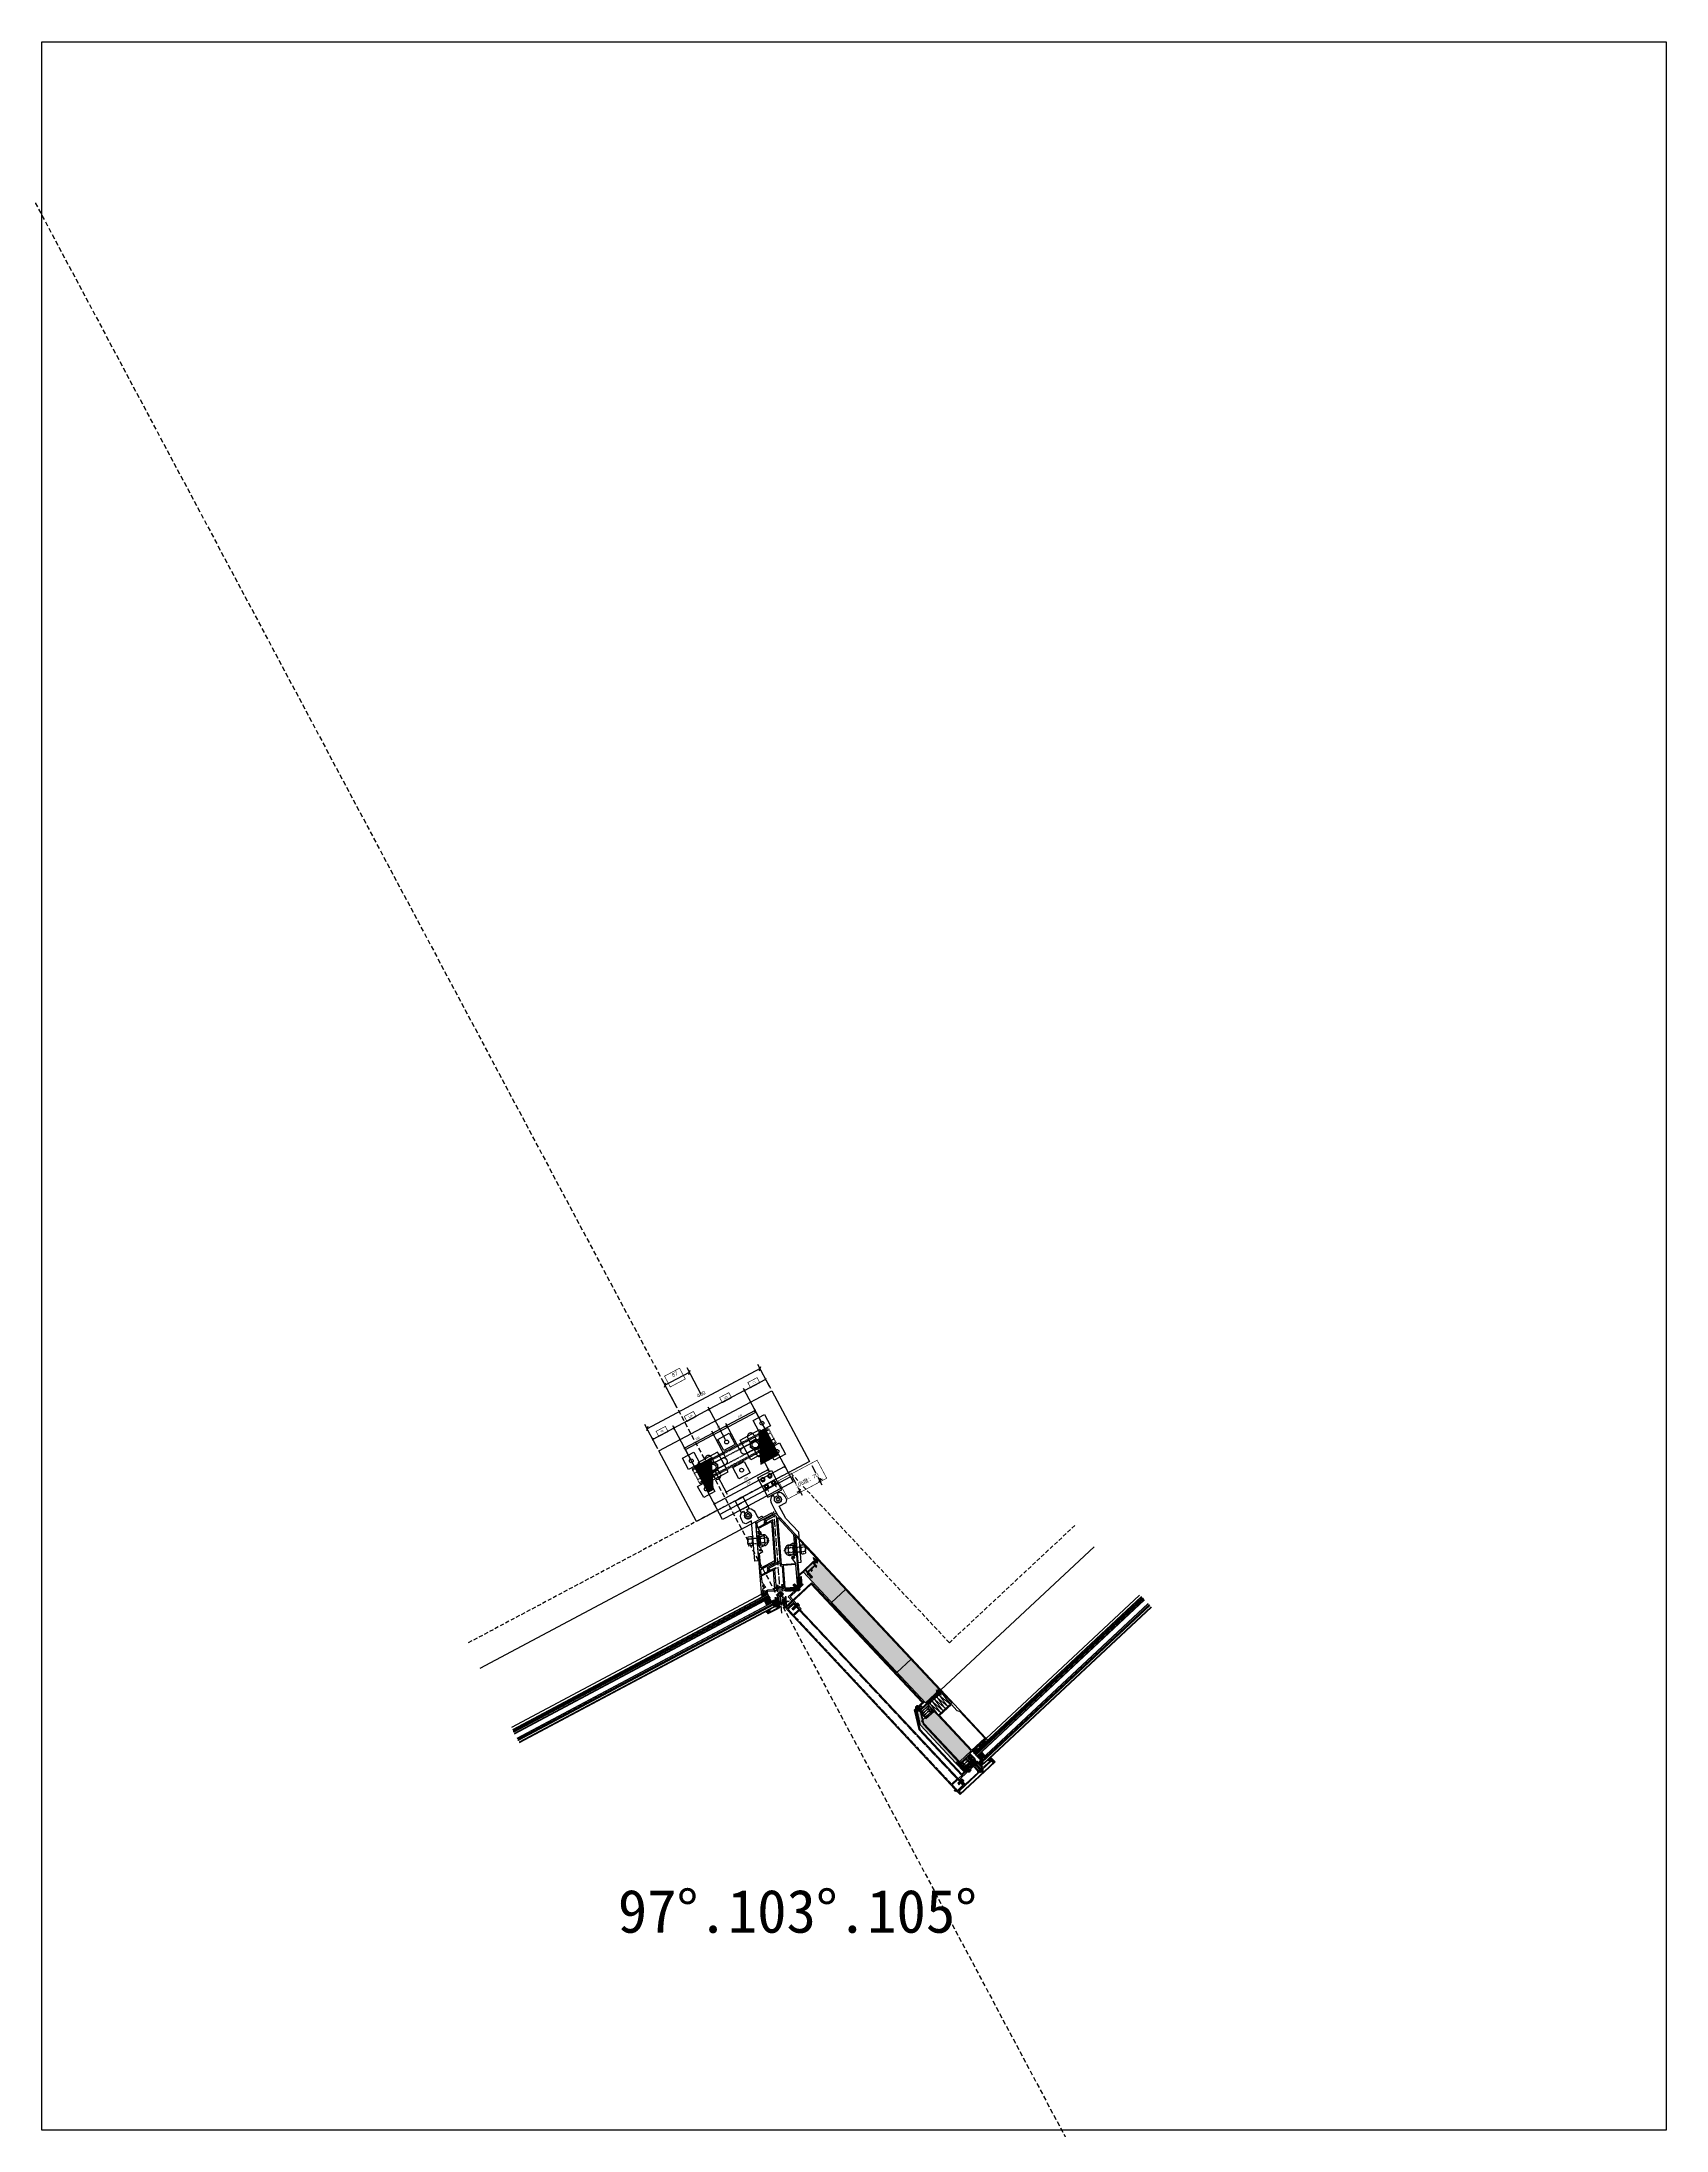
# Model space of a CAD drawing. Header units: millimetres. Extents: x -2069 to 10556, y -1036 to 8460.
# Drawn here: x 5481 to 10556, y 1932 to 8460 of the extents above; entities that cross this region are included whole.
import ezdxf

# ---------------------------------------------------------------- set-up
doc = ezdxf.new("R2010")
doc.units = ezdxf.units.MM
for name, pattern in [('ACAD_ISO04W100', [30, 24, -3, 0, -3]), ('CENTER', [2, 1.25, -0.25, 0.25, -0.25]), ('CENTER-PISA', [11, 6, -2, 1, -2]), ('CENTER2', [28.575, 19.05, -3.175, 3.175, -3.175]), ('CONTINOUS', [0]), ('DASHED', [0.75, 0.5, -0.25]), ('HIDDEN', [0.375, 0.25, -0.125]), ('HIDDEN-PISA', [4.5, 2.5, -2]), ('HIDDEN2', [0.1875, 0.125, -0.0625]), ('LG', [4.1, 4, 0.1])]:
    doc.linetypes.add(name, pattern=pattern)
for name, color, linetype in [('01', 1, 'Continuous'), ('Alum', 4, 'Continuous'), ('AXIS', 1, 'ACAD_ISO04W100'), ('CW', 4, 'Continuous'), ('F-Alum', 4, 'Continuous'), ('F-Bolt', 32, 'Continuous'), ('F-center', 6, 'ACAD_ISO04W100'), ('F-dashed line', 8, 'DASHED'), ('F-dim', 1, 'Continuous'), ('F-Gaskets', 8, 'Continuous'), ('F-Glass', 5, 'Continuous'), ('F-Glazing', 8, 'Continuous'), ('F-Hidden', 9, 'HIDDEN'), ('F-Misc', 1, 'Continuous'), ('F-seslants', 8, 'Continuous'), ('F-text', 7, 'Continuous'), ('F_MISC', 8, 'Continuous'), ('GLAZING', 8, 'Continuous'), ('HAT', 155, 'Continuous'), ('Hatch', 8, 'Continuous'), ('HIDDEN', 1, 'HIDDEN'), ('INSUL', 173, 'Continuous'), ('PJ', 4, 'Continuous'), ('POCHET', 8, 'Continuous'), ('STEEL', 34, 'Continuous'), ('TC', 4, 'Continuous'), ('TEXT', 7, 'Continuous'), ('XINGCAI', 4, 'LG'), ('中心线', 1, 'CENTER2'), ('虚线', 8, 'HIDDEN'), ('螺栓钉类', 241, 'Continuous')]:
    doc.layers.add(name, color=color, linetype=linetype)
doc.layers.add('A-ANNO-SYMB', color=7, linetype='Continuous', lineweight=25)
doc.layers.add('Xref- ELE$0$Hatch', color=9, linetype='Continuous', lineweight=13)
doc.styles.add('Arial', font='arial.ttf')
doc.styles.add('F-simhei', font='')
doc.styles.add('ROMANS', font='simplex.shx', dxfattribs={"width": 0.8, "bigfont": 'hztxt.shx'})
doc.styles.get('F-simhei').set_extended_font_data('SimHei')
doc.dimstyles.new('Arup4', dxfattribs={"dimscale": 5, "dimtxt": 1.2, "dimasz": 1, "dimexe": 1.5, "dimexo": 1.5, "dimgap": 1, "dimtad": 1, "dimdec": 0, "dimdsep": 46, "dimtxsty": 'Arial', "dimblk": 'OBLIQUE', "dimcen": 0, "dimclrd": 1, "dimclre": 1, "dimclrt": 7, "dimadec": 0, "dimazin": 0, "dimtfac": 1, "dimtdec": 0, "dimtix": 1, "dimtofl": 0, "dimtmove": 2, "dimatfit": 3, "dimfxl": 5, "dimtolj": 1, "dimtzin": 0, "dimlwd": -1, "dimlwe": -1, "dimarcsym": 0})
pattern_1 = [(171.7889, (31.98, 119.4286), (-403.9210345, 60.0000015), [2.0005, -418.1072]), (146.90866, (33.7337, 118.2857), (-95.0402426, 60.000001), [2.0932, -437.4871]), (132.32733, (35.0349, 116.8571), (-106.920274, 119.9999995), [1.9323, -403.8515]), (114.797, (35.827, 115.143), (-23.76006, 60), [1.8884, -196.3933]), (91.62022, (35.8834, 113.1429), (-11.88003, 360), [2.0008, -418.1672]), (82.824825, (30.05657, 66.85714), (83.160209665, 659.99999822), [46.65104, -9750.0678]), (97.175175, (41.82346, 66.85714), (-83.16021149, 659.999997991), [46.65104, -9750.0678]), (88.37978, (35.9966, 113.1429), (11.880026, 360), [2.0008, -418.1672]), (65.203, (36.053, 115.143), (23.76006, 60), [1.8884, -196.3933]), (47.67267, (36.8452, 116.8571), (106.920274, 120), [1.9323, -403.8515]), (33.09134, (38.1463, 118.2857), (95.040242, 60.000002), [2.0932, -437.4871]), (8.2111, (39.9, 119.4286), (403.921035, 60), [2.0005, -418.1072]), (87.1662, (30, 65.7143), (11.880025, 180), [1.1443, -239.1496]), (103.9014, (30.283, 64.5714), (-47.520122, 180), [1.1773, -246.0642]), (111.6036, (30.735, 63.429), (-11.88003, 60), [1.2292, -63.304]), (122.76135, (31.4709, 62.2857), (-35.640092, 60), [1.359, -284.0386]), (138.29055, (32.4326, 61.4286), (-71.280182, 60.000001), [1.2883, -269.2446]), (152.0035, (33.5074, 60.8571), (-106.920275, 60), [1.2173, -254.4187]), (166.4772, (34.6954, 60.5714), (-237.600608, 60.000002), [1.2219, -255.3723]), (167.07075, (35.94, 60.2857), (-249.48064, 60), [1.277, -266.8823]), (12.92924, (35.94, 60.2857), (249.48064, 60), [1.277, -266.8823]), (13.5228, (37.1846, 60.5714), (237.600609, 60), [1.2219, -255.3723]), (27.9965, (38.3726, 60.8571), (118.800303, 60.000002), [1.2173, -254.4187]), (41.70945, (39.4475, 61.4286), (71.280181, 60.000002), [1.2883, -269.2446]), (57.23865, (40.4092, 62.2857), (118.800303, 180.000001), [1.359, -284.0386]), (68.3964, (41.145, 63.429), (11.88003, 60), [1.2292, -63.304]), (76.0986, (41.5972, 64.5714), (11.88003, 60), [1.1773, -246.0642]), (92.8338, (41.88, 65.7143), (-11.88003, 180), [1.1443, -239.1496])]
pattern_2 = [(0, (41567.4629, 2291.4218), (1.42875, 0.824889), [0.9525, -1.905]), (120, (41567.4629, 2291.4218), (-1.42874983, 0.824889296), [0.9525, -1.905]), (60, (41567.4629, 2291.4218), (1.7e-07, 1.649778296), [-1.905, 0.9525])]
pattern_3 = [(45, (41567.4629, 2291.4218), (-1.122532015, 1.122532015), []), (135, (41567.4629, 2291.4218), (-1.122532015, -1.122532015), [])]
pattern_4 = [(45, (41571.4629, 2291.4218), (-1.122532015, 1.122532015), [])]
pattern_5 = [(45, (41567.4629, 2291.4218), (-1.122532015, 1.122532015), [])]
pattern_6 = [(45, (41571.4629, 2291.4218), (-1.122532015, 1.122532015), [])]
pattern_7 = [(41.0765683, (-8890.1443, 83376.4952), (-1.80693429, 2.07303847), [2, -0.75]), (131.0765683, (-8890.1443, 83376.4952), (-2.07303847, -1.80693429), [2, -0.75])]
pattern_8 = [(171.7889, (26.65, 99.5238), (-336.600862, 50.000001), [1.6671, -348.4227]), (146.9087, (28.1114, 98.5714), (-79.200202, 50.000001), [1.7444, -364.5726]), (132.3273, (29.1957, 97.381), (-89.100229, 100), [1.6103, -336.5429]), (114.797, (29.8557, 95.9524), (-19.80005, 50), [1.5737, -163.661]), (91.6202, (29.9029, 94.2857), (-9.900025, 300), [1.6673, -348.47265]), (82.824825, (25.04714, 55.714286), (69.30017472, 549.999998517), [38.87587, -8125.0565]), (97.175175, (34.85288, 55.714286), (-69.300176241, 549.999998326), [38.87587, -8125.0565]), (88.3798, (29.9972, 94.2857), (9.900022, 300), [1.6673, -348.47265]), (65.203, (30.0443, 95.9524), (19.80005, 50), [1.5737, -163.661]), (47.6727, (30.7043, 97.381), (89.100228, 100), [1.6103, -336.5429]), (33.0913, (31.7886, 98.5714), (79.200201, 50.000002), [1.7444, -364.5726]), (8.2111, (33.25, 99.5238), (336.600862, 50), [1.6671, -348.4227]), (87.1662, (25, 54.762), (9.90002, 150), [0.9535, -199.2913]), (103.9014, (25.2357, 53.8095), (-39.6001, 150), [0.9811, -205.0535]), (111.6036, (25.613, 52.857), (-9.9, 50), [1.0243, -52.7534]), (122.7613, (26.2257, 51.9048), (-29.700077, 50), [1.1325, -236.6989]), (138.2906, (27.0271, 51.1905), (-59.40015, 50), [1.0735, -224.3705]), (152.0035, (27.9229, 50.7143), (-89.10023, 50), [1.0144, -212.0156]), (166.4772, (28.9129, 50.4762), (-198.000507, 50), [1.0182, -212.8103]), (167.0708, (29.95, 50.238), (-207.900533, 50), [1.0641, -222.402]), (12.9292, (29.95, 50.238), (207.900533, 50), [1.0641, -222.402]), (13.5228, (30.9872, 50.4762), (198.000507, 50), [1.0182, -212.8103]), (27.9965, (31.9772, 50.7143), (99.000253, 50.000002), [1.0144, -212.0156]), (41.7094, (32.8729, 51.1905), (59.40015, 50), [1.0735, -224.3705]), (57.2387, (33.6743, 51.9048), (99.000252, 150), [1.1325, -236.6989]), (68.3964, (34.287, 52.857), (9.9, 50), [1.0243, -52.7534]), (76.0986, (34.6643, 53.8095), (9.900025, 50), [0.9811, -205.0535]), (92.8338, (34.9, 54.762), (-9.900025, 150), [0.9535, -199.2913])]

# ---------------------------------------------------------------- blocks, each defined once
blk = doc.blocks.new('Xref- ELE$0$GAE0002', base_point=(-41818.8, 17822.9))
at = {"layer": 'Xref- ELE$0$Hatch'}
h = blk.add_hatch(dxfattribs=at)
h.set_pattern_fill('M_GASKET-PISA', color=256, pattern_type=2)
h.set_pattern_definition([(45, (-1214.7614, -14855.408), (-1.06066017, 1.06066017), []), (135, (-1214.7614, -14855.408), (-1.06066017, -1.06066017), [])])
edge = h.paths.add_edge_path(flags=16)
edge.add_line((-41815.1, 17823.4), (-41813.8, 17823.4))
edge.add_arc((-41813.8, 17822.9), 0.5, -90, 90, ccw=False)
edge.add_line((-41813.8, 17822.4), (-41815.1, 17822.4))
edge.add_arc((-41815.1, 17822.9), 0.5, 90, 270, ccw=False)
edge = h.paths.add_edge_path()
edge.add_line((-41813.3, 17818.4), (-41813.3, 17821.4))
edge.add_line((-41813.3, 17821.4), (-41815, 17821.4))
edge.add_line((-41815, 17821.4), (-41815, 17820.7))
edge.add_arc((-41815.3, 17820.7), 0.3, -115.05762, 0, ccw=False)
edge.add_arc((-41813.1, 17822.9), 3.38, 133.07069, 226.92931, ccw=False)
edge.add_arc((-41815.3, 17825.1), 0.3, 0, 115.05762, ccw=False)
edge.add_line((-41815, 17825.1), (-41815, 17824.4))
edge.add_line((-41815, 17824.4), (-41813.3, 17824.4))
edge.add_line((-41813.3, 17824.4), (-41813.3, 17827.4))
edge.add_arc((-41810.3, 17826.9), 3.05, 10.38886, 169.61114, ccw=False)
edge.add_line((-41807.3, 17827.4), (-41807.3, 17818.4))
edge.add_arc((-41810.3, 17819), 3.05, 190.38886, 349.61114, ccw=False)
edge.add_line((-41812.1, 17818.4), (-41812.1, 17827.4))
edge.add_arc((-41810.3, 17826.8), 1.9, 18.32469, 161.67531, ccw=False)
edge.add_line((-41808.5, 17827.4), (-41808.5, 17818.4))
edge.add_arc((-41810.3, 17819), 1.9, 198.32469, 341.67531, ccw=False)
at = {"color": 0, "linetype": 'ByBlock'}
for points in [[(-41813.3, 17818.4), (-41813.3, 17821.4), (-41815, 17821.4), (-41815, 17820.7, -0.548946), (-41815.4, 17820.4, -0.434079), (-41815.4, 17825.4, -0.548946), (-41815, 17825.1), (-41815, 17824.4), (-41813.3, 17824.4), (-41813.3, 17827.4, -0.833333), (-41807.3, 17827.4), (-41807.3, 17818.4, -0.833333), (-41813.3, 17818.4)], [(-41812.1, 17818.4), (-41812.1, 17827.4, -0.722222), (-41808.5, 17827.4), (-41808.5, 17818.4, -0.722222), (-41812.1, 17818.4)]]:
    blk.add_lwpolyline(points, format="xyb", dxfattribs=at)
blk.add_lwpolyline([(-41815.1, 17823.4), (-41813.8, 17823.4, -1), (-41813.8, 17822.4), (-41815.1, 17822.4, -1)], format="xyb", close=True, dxfattribs=at)
blk = doc.blocks.new('A$C08103915')
at = {"layer": 'Hatch'}
h = blk.add_hatch(dxfattribs=at)
h.set_pattern_fill('M_GASKET-PISA', color=256, style=0, pattern_type=2)
h.set_pattern_definition([(45, (45.75, 9), (-1.06066, 1.06066), []), (135, (45.75, 9), (-1.06066, -1.06066), [])])
edge = h.paths.add_edge_path()
edge.add_arc((-1, 2.7), 1.5, 270, 310.57243)
edge.add_line((0, 1.6), (1.2, 2.6))
edge.add_arc((2.2, 1.5), 1.5, 90, 130.57243, ccw=False)
edge.add_line((2.2, 3), (2.7, 3))
edge.add_arc((2.7, 6), 3, 270, 323.23828)
edge.add_line((5.1, 4.2), (7.7, 7.6))
edge.add_arc((7.8, 7.6), 0.1, 115.93828, 143.23828, ccw=False)
edge.add_line((7.7, 7.7), (9.5, 8.5))
edge.add_arc((9.4, 8.8), 0.25, 295.90695, 450)
edge.add_line((9.4, 9), (6.6, 9))
edge.add_line((6.6, 9), (4.8, 8))
edge.add_arc((3.6, 10.3), 2.5, 214.0621, 297.3, ccw=False)
edge.add_arc((1.3, 8.7), 0.3, 34.0621, 90)
edge.add_line((1.3, 9), (-1.6, 9))
edge.add_arc((-1.6, 8.8), 0.25, 90, 256.47709)
edge.add_line((-1.6, 8.5), (0, 8.1))
edge.add_arc((-0.1, 8), 0.1, -90, 75.80133, ccw=False)
edge.add_line((-0.1, 7.9), (-0.1, 7.9))
edge.add_arc((-0.1, 10.4), 2.5, 215.23442, 270, ccw=False)
edge.add_arc((-2.2, 8.9), 0.1, 35.23442, 90)
edge.add_line((-2.2, 9), (-4.9, 9))
edge.add_arc((-4.9, 8.8), 0.25, 90, 256.47709)
edge.add_line((-4.9, 8.5), (-3.3, 8.1))
edge.add_arc((-3.3, 8), 0.1, -90, 75.80133, ccw=False)
edge.add_line((-3.3, 7.9), (-3.4, 7.9))
edge.add_arc((-3.4, 10.4), 2.5, 214.32623, 270, ccw=False)
edge.add_arc((-5.5, 8.9), 0.1, 34.32623, 110.15445)
edge.add_arc((-6.4, 11.4), 2.5, 265.3665, 290.15445, ccw=False)
edge.add_line((-6.6, 8.9), (-8.1, 9))
edge.add_arc((-8.1, 8.8), 0.25, 85.3665, 250.78804)
edge.add_line((-8.2, 8.5), (-7.4, 8.2))
edge.add_arc((-8.1, 6.4), 2, 8.47355, 70.64006, ccw=False)
edge.add_line((-6.1, 6.6), (-5.2, 2))
edge.add_arc((-4.7, 2.1), 0.5, 188.49218, 360)
edge.add_line((-4.2, 2.1), (-4.2, 2.7))
edge.add_arc((-3.9, 2.7), 0.3, 90, 180, ccw=False)
edge.add_line((-3.9, 3), (-1.6, 3))
edge.add_arc((-1.6, 2.7), 0.3, 0, 90, ccw=False)
edge.add_line((-1.3, 2.7), (-1.3, 1.4))
edge.add_arc((-1.1, 1.4), 0.2, 180, 270)
edge.add_line((-1.1, 1.2), (-1, 1.2))
edge = h.paths.add_edge_path(flags=16)
edge.add_arc((-1.3, 5.2), 0.5, 188.31114, 270)
edge.add_line((-1.3, 4.7), (1.5, 4.7))
edge.add_arc((1.5, 5.2), 0.5, 270, 323.23828)
edge.add_line((1.9, 4.9), (2.3, 5.4))
edge.add_arc((1.9, 5.7), 0.5, 323.23828, 450)
edge.add_line((1.9, 6.2), (-1.5, 6.2))
edge.add_arc((-1.5, 5.7), 0.5, 90, 188.31114)
edge.add_line((-2, 5.6), (-1.8, 5.1))
blk = doc.blocks.new('*U152')
at = {"layer": 'INSUL', "lineweight": 0}
h = blk.add_hatch(dxfattribs=at)
h.set_pattern_fill('岩棉', color=256, scale=60, style=0, pattern_type=2)
h.set_pattern_definition(pattern_1)
h.paths.add_polyline_path([(0, 0), (430, 0), (430, 60), (0, 60)])
at = {"layer": 'INSUL'}
blk.add_lwpolyline([(0, 0), (430, 0), (430, 60), (0, 60)], close=True, dxfattribs=at)
blk = doc.blocks.new('A$C57E61DF8')
at = {"layer": 'GLAZING'}
h = blk.add_hatch(dxfattribs=at)
h.set_pattern_fill('ANSI37', color=256, scale=10)
h.set_pattern_definition([(45, (33510.5937, 50850.5691), (-0.883883476, 0.883883476), []), (135, (33510.5937, 50850.5691), (-0.883883476, -0.883883476), [])])
h.paths.add_polyline_path([(0, -11.2), (-0.3, -11), (-0.7, -10.2), (-0.9, -10), (-1.3, -10.2), (-1.6, -11), (-2, -11.2), (-2.3, -11), (-2.6, -10.2), (-3, -10), (-3.3, -10.2), (-3.6, -11), (-4, -11.2), (-4.3, -11), (-5, -10), (-5.5, -10.7), (-6.2, -11.2), (-6.6, -11.2), (-6.9, -11), (-7, -10.8), (-6.3, -10.1), (-5.7, -8.7), (-5.6, -8.2), (-5.4, -3.5), (-5.1, -3.2), (-2.1, -3.2), (-2.1, -2), (-2.2, -1.7), (-3.2, -1.6), (-3.3, -1.4), (-3.2, -1.2), (-2, 0), (0, 0), (2, 0), (3.3, -1.2), (3.3, -1.4), (3.2, -1.6), (2.2, -1.7), (2.1, -2), (2.1, -3.2), (4.4, -3.2), (4.7, -3.5), (4.7, -10), (4.4, -11), (4, -11.2), (4.1, -11.2), (3.7, -11), (3.3, -10.2), (3, -10), (2.7, -10.2), (2.4, -11), (2, -11.2), (1.7, -11), (1.4, -10.2), (1, -10), (0.7, -10.2), (0.4, -11)])
at = {"layer": 'GLAZING', "flags": 128}
blk.add_lwpolyline([(0, -11.2), (-0.3, -11), (-0.7, -10.2), (-0.9, -10), (-1.3, -10.2), (-1.6, -11), (-2, -11.2), (-2.3, -11), (-2.6, -10.2), (-3, -10), (-3.3, -10.2), (-3.6, -11), (-4, -11.2), (-4.3, -11), (-5, -10), (-5.5, -10.7), (-6.2, -11.2), (-6.6, -11.2), (-6.9, -11), (-7, -10.8), (-6.3, -10.1), (-5.7, -8.7), (-5.6, -8.2), (-5.4, -3.5), (-5.1, -3.2), (-2.1, -3.2), (-2.1, -2), (-2.2, -1.7), (-3.2, -1.6), (-3.3, -1.4), (-3.2, -1.2), (-2, 0), (0, 0), (2, 0), (3.3, -1.2), (3.3, -1.4), (3.2, -1.6), (2.2, -1.7), (2.1, -2), (2.1, -3.2), (4.4, -3.2), (4.7, -3.5), (4.7, -10), (4.4, -11), (4, -11.2), (4.1, -11.2), (3.7, -11), (3.3, -10.2), (3, -10), (2.7, -10.2), (2.4, -11), (2, -11.2), (1.7, -11), (1.4, -10.2), (1, -10), (0.7, -10.2), (0.4, -11)], close=True, dxfattribs=at)
blk = doc.blocks.new('#10x13_Pan-flat-3')
at = {"color": 8, "linetype": 'HIDDEN-PISA'}
for p, q in [((-2.4, 9), (2, 10.2)), ((-2.4, 7.4), (2.4, 8.7)), ((-2.4, 5.8), (2.4, 7.1)), ((-2.4, 4.2), (2.4, 5.5)), ((-2.4, 2.6), (2.4, 3.9)), ((-2.4, 1), (2.4, 2.3)), ((-1.7, 10.8), (1.3, 11.6))]:
    blk.add_line(p, q, dxfattribs=at)
at = {"color": 32, "flags": 128}
blk.add_lwpolyline([(-4.8, 0), (-4.8, -1.4, 0.02045), (-4.7, -1.5, 0.043988), (-4.7, -1.6, 0.052186), (-4.6, -1.8, 0.082497), (-4.4, -2.1, 0.02583), (-4.4, -2.2, 0.072684), (-2.6, -3.2, 0.098696), (0.1, -3.7, 0.082496), (2.3, -3.3, 0.052187), (3.7, -2.7, 0.030667), (4.4, -2.2, 0.013304), (4.4, -2.1, 0.036571), (4.5, -2, 0.034751), (4.6, -1.9, 0.021821), (4.6, -1.8, 0.022804), (4.7, -1.8, 0.022806), (4.7, -1.7, 0.021818), (4.7, -1.6, 0.034754), (4.7, -1.5, 0.01611), (4.7, -1.4), (4.7, 0)], format="xyb", close=True, dxfattribs=at)
at = {"color": 8, "linetype": 'HIDDEN-PISA'}
for points in [[(-1.8, 0), (-1.8, 9.2), (0, 13), (1.8, 9.2), (1.8, 0)], [(-0.7, -3.7), (-0.7, -1.9), (0.8, -1.9), (0.8, -3.7)]]:
    blk.add_lwpolyline(points, dxfattribs=at)
at = {"layer": 'AXIS', "color": 8, "linetype": 'CENTER-PISA'}
blk.add_line((0, 16), (0, -6.7), dxfattribs=at)
at = {"layer": 'Defpoints', "color": 8, "style": 'ROMANS', "oblique": 360, "width": 0.8}
blk.add_text('#10x13', height=0.75, rotation=180, dxfattribs=at).set_placement((1.5, -0.7))
blk = doc.blocks.new('*U46')
at = {"layer": '中心线', "color": 1, "linetype": 'CENTER', "ltscale": 2.357948}
blk.add_line((0, 20.9), (0, -5), dxfattribs=at)
at = {"layer": '虚线', "linetype": 'HIDDEN', "ltscale": 0.5}
for p, q in [((-1.9, 0), (-1.9, 20)), ((1.9, 0), (1.9, 20))]:
    blk.add_line(p, q, dxfattribs=at)
at = {"layer": '螺栓钉类', "color": 241, "linetype": 'Continuous'}
for p, q in [((-2.4, 20), (-3, 19.4)), ((3, 19.4), (-3, 19.4)), ((-3, 0), (-3, 19.4)), ((2.4, 20), (-2.4, 20)), ((-0.9, -1), (0.5, 0)), ((0.2, -1), (1.7, 0)), ((2.4, 20), (3, 19.4)), ((3, 0), (3, 19.4))]:
    blk.add_line(p, q, dxfattribs=at)
blk.add_lwpolyline([(4.4, 0), (4.4, -1), (-4.4, -1), (-4.4, 0)], close=True, dxfattribs=at)
blk.add_lwpolyline([(-4.8, -1), (4.8, -1), (4.8, -2.3, -0.207256), (0.7, -4.7), (0.7, -3.4), (-0.7, -3.4), (-0.7, -4.7, -0.207256), (-4.8, -2.3)], format="xyb", close=True, dxfattribs=at)
blk = doc.blocks.new('*U47')
at = {"layer": 'F-Misc'}
blk.add_lwpolyline([(0, -4), (0, 0), (-21.5, 0), (-21.5, -4)], close=True, dxfattribs=at)
for points in [[(0, -4), (-21.5, 0)], [(-21.5, -4), (0, 0)]]:
    blk.add_lwpolyline(points, dxfattribs=at)
blk = doc.blocks.new('*U155')
at = {"layer": 'INSUL', "lineweight": 0}
h = blk.add_hatch(dxfattribs=at)
h.set_pattern_fill('岩棉', color=256, scale=60, style=0, pattern_type=2)
h.set_pattern_definition(pattern_1)
h.paths.add_polyline_path([(0, 0), (430, 0), (430, 60), (0, 60)])
at = {"layer": 'INSUL'}
blk.add_lwpolyline([(0, 0), (430, 0), (430, 60), (0, 60)], close=True, dxfattribs=at)
blk = doc.blocks.new('*U156')
at = {"linetype": 'Continuous'}
for points in [[(-43.6, 1), (-43.6, 903.8), (-45.1, 903.8), (-45.1, 1)], [(-14, 1), (-14, 903.8), (-15.6, 903.8), (-15.6, 1)]]:
    blk.add_hatch(color=4, dxfattribs=at).paths.add_polyline_path(points)
at = {"layer": 'TC'}
h = blk.add_hatch(dxfattribs=at)
h.set_pattern_fill('ANSI37', color=256, scale=0.5, style=0)
h.set_pattern_definition(pattern_3)
edge = h.paths.add_edge_path()
edge.add_line((-31.6, 10), (-34.6, 10))
edge.add_line((-34.6, 10), (-36.1, 11.5))
edge.add_line((-36.1, 11.5), (-37.6, 11.5))
edge.add_line((-37.6, 11.5), (-37.6, 1))
edge.add_line((-37.6, 1), (-38.6, 0))
edge.add_arc((-29.6, -51.7), 52.5, 80.13219, 99.86781, ccw=False)
edge.add_line((-20.6, 0), (-21.6, 1))
edge.add_line((-21.6, 1), (-21.6, 11.5))
edge.add_line((-21.6, 11.5), (-23.1, 11.5))
edge.add_line((-23.1, 11.5), (-24.6, 10))
edge.add_line((-24.6, 10), (-31.6, 10))
h = blk.add_hatch(dxfattribs=at)
h.set_pattern_fill('ANSI31', color=256, scale=0.5, style=0)
h.set_pattern_definition(pattern_5)
h.paths.add_polyline_path([(-36.1, 20), (-36.1, 11.5), (-37.6, 11.5), (-37.6, 20)])
h = blk.add_hatch(dxfattribs=at)
h.set_pattern_fill('HONEY', color=256, scale=0.3, style=0)
h.set_pattern_definition(pattern_2)
h.paths.add_polyline_path([(-24.9, 10.8), (-23.9, 11.8), (-23.9, 19.2), (-35.3, 19.2), (-35.3, 11.8), (-34.2, 10.8)])
h = blk.add_hatch(dxfattribs=at)
h.set_pattern_fill('ANSI31', color=256, scale=0.5, style=0)
h.set_pattern_definition(pattern_4)
h.paths.add_polyline_path([(-23.1, 20), (-23.1, 11.5), (-21.6, 11.5), (-21.6, 20)])
h = blk.add_hatch(dxfattribs=at)
h.set_pattern_fill('ANSI31', color=256, scale=0.5, style=0)
h.set_pattern_definition(pattern_6)
h.paths.add_polyline_path([(-23.1, 20), (-23.1, 11.5), (-21.6, 11.5), (-21.6, 20)])
at = {"color": 4, "linetype": 'Continuous'}
for points in [[(-43.6, 1), (-43.6, 903.8), (-45.1, 903.8), (-45.1, 1)], [(-14, 1), (-14, 903.8), (-15.6, 903.8), (-15.6, 1)]]:
    blk.add_lwpolyline(points, close=True, dxfattribs=at)
at = {"layer": 'F-Glass'}
for points in [[(-53.1, 903.8), (-53.1, 1), (-52.1, 0), (-46.1, 0), (-45.1, 1), (-45.1, 903.8)], [(-37.6, 903.8), (-37.6, 1), (-38.6, 0), (-42.6, 0), (-43.6, 1), (-43.6, 903.8)], [(-21.6, 903.8), (-21.6, 1), (-20.6, 0), (-16.6, 0), (-15.6, 1), (-15.6, 903.8)], [(-14, 903.8), (-14, 1), (-13, 0), (-9, 0), (-8, 1), (-8, 903.8)]]:
    blk.add_lwpolyline(points, dxfattribs=at)
at = {"layer": 'PJ'}
blk.add_lwpolyline([(-31.6, 10), (-34.6, 10), (-36.1, 11.5), (-37.6, 11.5), (-37.6, 1), (-38.6, 0, -0.086326), (-20.6, 0), (-21.6, 1), (-21.6, 11.5), (-23.1, 11.5), (-24.6, 10)], format="xyb", close=True, dxfattribs=at)
for points in [[(-36.1, 20), (-36.1, 11.5), (-37.6, 11.5), (-37.6, 20)], [(-23.1, 20), (-23.1, 11.5), (-21.6, 11.5), (-21.6, 20)], [(-23.1, 20), (-23.1, 11.5), (-21.6, 11.5), (-21.6, 20)]]:
    blk.add_lwpolyline(points, close=True, dxfattribs=at)
at = {"layer": 'PJ', "ltscale": 3}
for points in [[(-24.6, 10), (-23.1, 11.5), (-23.1, 20), (-36.1, 20), (-36.1, 11.5), (-34.6, 10)], [(-24.9, 10.8), (-23.9, 11.8), (-23.9, 19.2), (-35.3, 19.2), (-35.3, 11.8), (-34.2, 10.8)]]:
    blk.add_lwpolyline(points, close=True, dxfattribs=at)
at = {"layer": 'TC', "color": 9, "linetype": 'Continuous'}
for p, q in [((-52.1, 0), (-52.1, 903.8)), ((-46.1, 0), (-46.1, 903.8)), ((-42.6, 0), (-42.6, 903.8)), ((-38.6, 0), (-38.6, 903.8)), ((-20.6, 0), (-20.6, 903.8)), ((-16.6, 0), (-16.6, 903.8)), ((-13, 0), (-13, 903.8)), ((-9, 0), (-9, 903.8))]:
    blk.add_line(p, q, dxfattribs=at)
blk = doc.blocks.new('A$C714F5CF6')
at = {"ltscale": 0.5}
h = blk.add_hatch(color=7, dxfattribs=at)
edge = h.paths.add_edge_path()
edge.add_line((0, 3.2), (0, 0))
edge.add_line((0, 0), (3.2, 0))
edge.add_ellipse((0, 0), major_axis=(-2.27, 2.27), ratio=1, start_angle=225, end_angle=315)
edge = h.paths.add_edge_path()
edge.add_line((0, 0), (-3.2, 0))
edge.add_ellipse((0, 0), major_axis=(-2.27, 2.27), ratio=1, start_angle=45, end_angle=135)
edge.add_line((0, -3.2), (0, 0))
at = {"color": 7, "ltscale": 0.5}
for p, q in [((5, 0), (-5, 0)), ((0, 5), (0, -5))]:
    blk.add_line(p, q, dxfattribs=at)
blk.add_circle((0, 0), 3.21, dxfattribs=at)
blk = doc.blocks.new('*U157')
at = {"layer": 'INSUL', "lineweight": 0}
h = blk.add_hatch(dxfattribs=at)
h.set_pattern_fill('岩棉', color=256, scale=38.264337, style=0, pattern_type=2)
h.set_pattern_definition([(171.7889, (20.3949, 76.1643), (-257.596174, 38.264338), [1.2758, -266.6433]), (146.9087, (21.5133, 75.4354), (-60.610864, 38.264337), [1.33494, -279.00254]), (132.3273, (22.3431, 74.5244), (-68.187223, 76.528673), [1.2323, -257.5518]), (114.797, (22.8482, 73.431), (-15.152716, 38.264336), [1.2043, -125.2476]), (91.6202, (22.8843, 72.1556), (-7.576358, 229.58602), [1.276, -266.6815]), (82.82482, (19.168246, 42.637404), (53.0345043, 420.907701947), [29.751187, -6217.997943]), (97.17518, (26.67245, 42.637404), (-53.034505464, 420.9077018), [29.751187, -6217.997943]), (88.3798, (22.9564, 72.1556), (7.576355, 229.58602), [1.276, -266.6815]), (65.203, (22.9925, 73.431), (15.152716, 38.264336), [1.2043, -125.2476]), (47.6727, (23.4976, 74.5244), (68.187223, 76.528673), [1.2323, -257.5518]), (33.0913, (24.3274, 75.4354), (60.610863, 38.264338), [1.33494, -279.00254]), (8.2111, (25.4458, 76.1643), (257.596174, 38.264337), [1.2758, -266.6433]), (87.166, (19.1322, 41.9086), (7.576355, 114.79301), [0.7297, -152.515]), (103.9014, (19.3126, 41.1797), (-30.30543, 114.79301), [0.7508, -156.9247]), (111.604, (19.601, 40.451), (-7.5764, 38.2643), [0.784, -40.3715]), (122.7613, (20.0702, 39.722), (-22.729075, 38.264336), [0.8667, -181.1425]), (138.2906, (20.6835, 39.1754), (-45.45815, 38.26434), [0.8216, -171.7078]), (152.0035, (21.369, 38.811), (-68.18722, 38.264336), [0.7763, -162.2527]), (166.477, (22.1266, 38.6288), (-151.52716, 38.26434), [0.7792, -162.8609]), (167.0708, (22.9203, 38.4465), (-159.10352, 38.264337), [0.8144, -170.2013]), (12.9292, (22.9203, 38.4465), (159.10352, 38.264336), [0.8144, -170.2013]), (13.523, (23.714, 38.6288), (151.52716, 38.26434), [0.7792, -162.8609]), (27.9965, (24.4717, 38.811), (75.76358, 38.26434), [0.7763, -162.2527]), (41.7094, (25.1572, 39.1754), (45.45815, 38.26434), [0.8216, -171.7078]), (57.2387, (25.7705, 39.722), (75.76358, 114.79301), [0.8667, -181.1425]), (68.396, (26.2395, 40.451), (7.5764, 38.2643), [0.784, -40.3715]), (76.0986, (26.5281, 41.1797), (7.57636, 38.264336), [0.7508, -156.9247]), (92.834, (26.7085, 41.9086), (-7.57636, 114.79301), [0.7297, -152.515])])
h.paths.add_polyline_path([(0, 0), (17.7, 0), (17.7, 38.3), (0, 38.3)])
at = {"layer": 'INSUL'}
blk.add_lwpolyline([(0, 0), (17.7, 0), (17.7, 38.3), (0, 38.3)], close=True, dxfattribs=at)
blk = doc.blocks.new('*U50')
at = {"layer": 'INSUL', "lineweight": 0}
h = blk.add_hatch(dxfattribs=at)
h.set_pattern_fill('岩棉', color=256, scale=34.64897, style=0, pattern_type=2)
h.set_pattern_definition([(171.7889, (18.4679, 68.96795), (-233.257462, 34.64897), [1.15526, -241.44975]), (146.9087, (19.4806, 68.308), (-54.884108, 34.64897), [1.2088, -252.6413]), (132.3273, (20.232, 67.483), (-61.744623, 69.297939), [1.1159, -233.2173]), (114.797, (20.6894, 66.493), (-13.72103, 34.64897), [1.0905, -113.4137]), (91.6202, (20.7221, 65.3381), (-6.860513, 207.893818), [1.1554, -241.4844]), (82.82482, (17.357154, 38.60885), (48.02359313, 381.138666042), [26.940176, -5630.496735]), (97.17518, (24.15233, 38.60885), (-48.023594182, 381.13866591), [26.940176, -5630.496735]), (88.3798, (20.7874, 65.3381), (6.860511, 207.893818), [1.1554, -241.4844]), (65.203, (20.82, 66.493), (13.72103, 34.64897), [1.0905, -113.4137]), (47.6727, (21.2774, 67.483), (61.744622, 69.29794), [1.1159, -233.2173]), (33.0913, (22.0288, 68.308), (54.884108, 34.648971), [1.2088, -252.6413]), (8.2111, (23.0416, 68.96795), (233.257462, 34.64897), [1.15526, -241.44975]), (87.166, (17.3245, 37.9489), (6.86051, 103.94691), [0.6608, -138.1048]), (103.9014, (17.4878, 37.2889), (-27.442054, 103.94691), [0.6799, -142.0978]), (111.604, (17.749, 36.629), (-6.8605, 34.649), [0.7098, -36.557]), (122.7613, (18.1739, 35.969), (-20.58154, 34.64897), [0.7848, -164.0274]), (138.2906, (18.7293, 35.474), (-41.16308, 34.64897), [0.744, -155.4842]), (152.0035, (19.35, 35.144), (-61.74462, 34.64897), [0.703, -146.9224]), (166.477, (20.036, 34.979), (-137.21027, 34.64897), [0.7056, -147.4731]), (167.0708, (20.7547, 34.814), (-144.070785, 34.64897), [0.7374, -154.12]), (12.9292, (20.7547, 34.814), (144.070785, 34.64897), [0.7374, -154.12]), (13.523, (21.4735, 34.979), (137.21027, 34.64897), [0.7056, -147.4731]), (27.9965, (22.1595, 35.144), (68.605135, 34.64897), [0.703, -146.9224]), (41.7094, (22.7802, 35.474), (41.16308, 34.64897), [0.744, -155.4842]), (57.2387, (23.3356, 35.969), (68.605135, 103.94691), [0.7848, -164.0274]), (68.396, (23.76, 36.629), (6.8605, 34.649), [0.7098, -36.557]), (76.0986, (24.0217, 37.2889), (6.860514, 34.64897), [0.6799, -142.0978]), (92.834, (24.185, 37.9489), (-6.860513, 103.94691), [0.6608, -138.1048])])
h.paths.add_polyline_path([(0, 0), (25, 0), (25, 34.6), (0, 34.6)])
at = {"layer": 'INSUL'}
blk.add_lwpolyline([(0, 0), (25, 0), (25, 34.6), (0, 34.6)], close=True, dxfattribs=at)
blk = doc.blocks.new('*U51')
at = {"layer": 'F-Misc'}
blk.add_lwpolyline([(0, -8), (0, 0), (-42.2, 0), (-42.2, -8)], close=True, dxfattribs=at)
for points in [[(0, -8), (-42.2, 0)], [(-42.2, -8), (0, 0)]]:
    blk.add_lwpolyline(points, dxfattribs=at)
blk = doc.blocks.new('*U163')
at = {"linetype": 'Continuous'}
for points in [[(-43.6, 1), (-43.6, 716.5), (-45.1, 716.5), (-45.1, 1)], [(-14, 1), (-14, 716.5), (-15.6, 716.5), (-15.6, 1)]]:
    blk.add_hatch(color=4, dxfattribs=at).paths.add_polyline_path(points)
at = {"layer": 'TC'}
h = blk.add_hatch(dxfattribs=at)
h.set_pattern_fill('ANSI37', color=256, scale=0.5, style=0)
h.set_pattern_definition(pattern_3)
edge = h.paths.add_edge_path()
edge.add_line((-31.6, 10), (-34.6, 10))
edge.add_line((-34.6, 10), (-36.1, 11.5))
edge.add_line((-36.1, 11.5), (-37.6, 11.5))
edge.add_line((-37.6, 11.5), (-37.6, 1))
edge.add_line((-37.6, 1), (-38.6, 0))
edge.add_arc((-29.6, -51.7), 52.5, 80.13219, 99.86781, ccw=False)
edge.add_line((-20.6, 0), (-21.6, 1))
edge.add_line((-21.6, 1), (-21.6, 11.5))
edge.add_line((-21.6, 11.5), (-23.1, 11.5))
edge.add_line((-23.1, 11.5), (-24.6, 10))
edge.add_line((-24.6, 10), (-31.6, 10))
h = blk.add_hatch(dxfattribs=at)
h.set_pattern_fill('ANSI31', color=256, scale=0.5, style=0)
h.set_pattern_definition(pattern_5)
h.paths.add_polyline_path([(-36.1, 20), (-36.1, 11.5), (-37.6, 11.5), (-37.6, 20)])
h = blk.add_hatch(dxfattribs=at)
h.set_pattern_fill('HONEY', color=256, scale=0.3, style=0)
h.set_pattern_definition(pattern_2)
h.paths.add_polyline_path([(-24.9, 10.8), (-23.9, 11.8), (-23.9, 19.2), (-35.3, 19.2), (-35.3, 11.8), (-34.2, 10.8)])
h = blk.add_hatch(dxfattribs=at)
h.set_pattern_fill('ANSI31', color=256, scale=0.5, style=0)
h.set_pattern_definition(pattern_4)
h.paths.add_polyline_path([(-23.1, 20), (-23.1, 11.5), (-21.6, 11.5), (-21.6, 20)])
h = blk.add_hatch(dxfattribs=at)
h.set_pattern_fill('ANSI31', color=256, scale=0.5, style=0)
h.set_pattern_definition(pattern_6)
h.paths.add_polyline_path([(-23.1, 20), (-23.1, 11.5), (-21.6, 11.5), (-21.6, 20)])
at = {"color": 4, "linetype": 'Continuous'}
for points in [[(-43.6, 1), (-43.6, 716.5), (-45.1, 716.5), (-45.1, 1)], [(-14, 1), (-14, 716.5), (-15.6, 716.5), (-15.6, 1)]]:
    blk.add_lwpolyline(points, close=True, dxfattribs=at)
at = {"layer": 'F-Glass'}
for points in [[(-53.1, 716.5), (-53.1, 1), (-52.1, 0), (-46.1, 0), (-45.1, 1), (-45.1, 716.5)], [(-37.6, 716.5), (-37.6, 1), (-38.6, 0), (-42.6, 0), (-43.6, 1), (-43.6, 716.5)], [(-21.6, 716.5), (-21.6, 1), (-20.6, 0), (-16.6, 0), (-15.6, 1), (-15.6, 716.5)], [(-14, 716.5), (-14, 1), (-13, 0), (-9, 0), (-8, 1), (-8, 716.5)]]:
    blk.add_lwpolyline(points, dxfattribs=at)
at = {"layer": 'PJ'}
blk.add_lwpolyline([(-31.6, 10), (-34.6, 10), (-36.1, 11.5), (-37.6, 11.5), (-37.6, 1), (-38.6, 0, -0.086326), (-20.6, 0), (-21.6, 1), (-21.6, 11.5), (-23.1, 11.5), (-24.6, 10)], format="xyb", close=True, dxfattribs=at)
for points in [[(-36.1, 20), (-36.1, 11.5), (-37.6, 11.5), (-37.6, 20)], [(-23.1, 20), (-23.1, 11.5), (-21.6, 11.5), (-21.6, 20)], [(-23.1, 20), (-23.1, 11.5), (-21.6, 11.5), (-21.6, 20)]]:
    blk.add_lwpolyline(points, close=True, dxfattribs=at)
at = {"layer": 'PJ', "ltscale": 3}
for points in [[(-24.6, 10), (-23.1, 11.5), (-23.1, 20), (-36.1, 20), (-36.1, 11.5), (-34.6, 10)], [(-24.9, 10.8), (-23.9, 11.8), (-23.9, 19.2), (-35.3, 19.2), (-35.3, 11.8), (-34.2, 10.8)]]:
    blk.add_lwpolyline(points, close=True, dxfattribs=at)
at = {"layer": 'TC', "color": 9, "linetype": 'Continuous'}
for p, q in [((-52.1, 0), (-52.1, 716.5)), ((-46.1, 0), (-46.1, 716.5)), ((-42.6, 0), (-42.6, 716.5)), ((-38.6, 0), (-38.6, 716.5)), ((-20.6, 0), (-20.6, 716.5)), ((-16.6, 0), (-16.6, 716.5)), ((-13, 0), (-13, 716.5)), ((-9, 0), (-9, 716.5))]:
    blk.add_line(p, q, dxfattribs=at)
blk = doc.blocks.new('*U79')
at = {"layer": 'HAT'}
h = blk.add_hatch(dxfattribs=at)
h.set_pattern_fill('ANSI33', color=256, scale=0.833333)
h.set_pattern_definition([(45, (-71600.1046, -19870.7032), (-1.87088669, 1.87088669), []), (45, (-71598.2337, -19870.7032), (-1.87088669, 1.87088669), [1.32291667, -0.66145833])])
edge = h.paths.add_edge_path()
edge.add_arc((5, 18.5), 19.1, 254.85303, 285.14697, ccw=False)
edge.add_line((0, 0), (0, -7.9))
edge.add_arc((5, -8.2), 5.01, 2.97978, 177.02022, ccw=False)
edge.add_line((10, -7.9), (10, 0))
h = blk.add_hatch(dxfattribs=at)
h.set_pattern_fill('HEX', color=256, scale=0.833333)
h.set_pattern_definition([(0, (-71600.1046, -19870.7032), (0, 1.374815), [0.79375, -1.5875]), (120, (-71600.1046, -19870.7032), (-1.190624716, -0.6874075), [0.79375, -1.5875]), (60, (-71599.3109, -19870.7032), (-1.190624716, 0.6874075), [0.79375, -1.5875])])
edge = h.paths.add_edge_path()
edge.add_arc((5, -8.2), 5.01, 0, 360)
at = {"layer": '01'}
blk.add_lwpolyline([(10, 0, -0.132958), (0, 0), (0, -7.9, -0.9493), (10, -7.9)], format="xyb", close=True, dxfattribs=at)
blk.add_circle((5, -8.2), 5.01, dxfattribs=at)
blk = doc.blocks.new('ld')
blk.add_lwpolyline([(2, 0), (2, 5.6), (1.5, 6.1), (-1.5, 6.1), (-2, 5.6), (-2, 0)])
at = {"layer": 'A-ANNO-SYMB', "color": 0}
blk.add_line((-2, 0), (2, 0), dxfattribs=at)
at = {"layer": 'F-center'}
blk.add_lwpolyline([(0, -0.6), (0, 6.9)], dxfattribs=at)
at = {"layer": 'F-dashed line'}
for points in [[(1.3, 0), (1.3, 1.5), (0.7, 2), (-0.7, 2), (-1.3, 1.5), (-1.3, 0)], [(-0.6, 0), (-0.6, 2)], [(0.6, 0), (0.6, 2)]]:
    blk.add_lwpolyline(points, dxfattribs=at)
blk = doc.blocks.new('qertqtwet')
at = {"layer": 'F-Glazing'}
h = blk.add_hatch(dxfattribs=at)
h.set_pattern_fill('ANSI37', color=256, angle=270, style=0)
h.set_pattern_definition([(315, (-29614.423, -25731.6915), (1.122532, 1.122532), []), (45, (-29614.423, -25731.6915), (-1.122532, 1.122532), [])])
h.paths.add_polyline_path([(-29820.6, -22812.5), (-29818.8, -22812.5), (-29818.8, -22810.3, 0.323429), (-29824.2, -22817), (-29822.2, -22817, -0.118516), (-29821.2, -22812.9, -0.281861)])
h.paths.add_polyline_path([(-29822.2, -22817), (-29824.2, -22817, 0.356058), (-29818.8, -22824.5), (-29818.8, -22821.4), (-29820.6, -22821.4, -0.281861), (-29821.2, -22821, -0.118516)])
at = {"color": 8, "linetype": 'CENTER'}
blk.add_line((-29825.5, -22817, -46928.1), (-29754.6, -22817, -46928.1), dxfattribs=at)
blk.add_line((-29825.5, -22817, -46928.1), (-29754.6, -22817, -46928.1), dxfattribs=at)
at = {"color": 8, "linetype": 'DASHED'}
for p, q in [((-29818.8, -22814.9, -46928.1), (-29758.8, -22814.9, -46928.1)), ((-29818.8, -22814.9, -46928.1), (-29758.8, -22814.9, -46928.1)), ((-29818.8, -22819.1, -46928.1), (-29758.8, -22819.1, -46928.1)), ((-29818.8, -22819.1, -46928.1), (-29758.8, -22819.1, -46928.1))]:
    blk.add_line(p, q, dxfattribs=at)
blk.add_arc((-29816.9, -22817.4, -23464.1), 7.31, 104.95729, 255.04271)
at = {"layer": 'F-Bolt', "elevation": -46928.1}
blk.add_lwpolyline([(-29821, -22820.5, 0.209935), (-29819.3, -22821.5), (-29818.8, -22821.5), (-29818.8, -22812.5), (-29819.3, -22812.5, 0.209935), (-29821, -22813.4, 0.143384), (-29822.1, -22816.4), (-29820.8, -22816.4), (-29820.8, -22817.6), (-29822.1, -22817.6, 0.143384)], format="xyb", close=True, dxfattribs=at)
blk.add_lwpolyline([(-29821, -22820.5, 0.209935), (-29819.3, -22821.5), (-29818.8, -22821.5), (-29818.8, -22812.5), (-29819.3, -22812.5, 0.209935), (-29821, -22813.4, 0.143384), (-29822.1, -22816.4), (-29820.8, -22816.4), (-29820.8, -22817.6), (-29822.1, -22817.6, 0.143384)], format="xyb", close=True, dxfattribs=at)
blk.add_lwpolyline([(-29818.8, -22819.5), (-29759.2, -22819.5), (-29758.8, -22819.1), (-29758.8, -22814.9), (-29759.2, -22814.5), (-29818.8, -22814.5)], dxfattribs=at)
blk.add_lwpolyline([(-29818.8, -22819.5), (-29759.2, -22819.5), (-29758.8, -22819.1), (-29758.8, -22814.9), (-29759.2, -22814.5), (-29818.8, -22814.5)], dxfattribs=at)
blk = doc.blocks.new('A$C455C3A01')
at = {"layer": 'Hatch'}
h = blk.add_hatch(dxfattribs=at)
h.set_pattern_fill('M_SYNTHETIC-PISA', color=256, pattern_type=2)
h.set_pattern_definition([(90, (-9.9, 423.83), (-6, 4e-16), []), (90, (-9.15, 423.83), (-6, 4e-16), []), (90, (-8.4, 423.83), (-6, 4e-16), []), (90, (-6.15, 423.83), (-6, 4e-16), [])])
edge = h.paths.add_edge_path()
edge.add_arc((-6.9, -1.6), 0.5, 270, 300, ccw=False)
edge.add_line((-6.9, -2.1), (-6.9, -2.1))
edge.add_arc((-6.9, -1.6), 0.5, 180, 270, ccw=False)
edge.add_line((-7.4, -1.6), (-7.4, 1.6))
edge.add_arc((-6.9, 1.6), 0.5, 90, 180, ccw=False)
edge.add_line((-6.9, 2.1), (-6.9, 2.1))
edge.add_arc((-6.9, 1.6), 0.5, 60, 90, ccw=False)
edge.add_line((-6.6, 2), (-4.8, 1))
edge.add_line((-4.8, 1), (4.8, 1))
edge.add_line((4.8, 1), (6.6, 2))
edge.add_arc((6.9, 1.6), 0.5, 90, 120, ccw=False)
edge.add_line((6.9, 2.1), (6.9, 2.1))
edge.add_arc((6.9, 1.6), 0.5, 0, 90, ccw=False)
edge.add_line((7.4, 1.6), (7.4, -1.6))
edge.add_arc((6.9, -1.6), 0.5, -90, 0, ccw=False)
edge.add_line((6.9, -2.1), (6.9, -2.1))
edge.add_arc((6.9, -1.6), 0.5, 240, 270, ccw=False)
edge.add_line((6.6, -2), (4.8, -1))
edge.add_line((4.8, -1), (-4.8, -1))
edge.add_line((-4.8, -1), (-6.6, -2))
at = {"color": 0, "linetype": 'ByBlock'}
blk.add_lwpolyline([(-6.6, -2, -0.131652), (-6.9, -2.1), (-6.9, -2.1, -0.414214), (-7.4, -1.6), (-7.4, 1.6, -0.414214), (-6.9, 2.1), (-6.9, 2.1, -0.131652), (-6.6, 2), (-4.8, 1), (4.8, 1), (6.6, 2, -0.131652), (6.9, 2.1), (6.9, 2.1, -0.414214), (7.4, 1.6), (7.4, -1.6, -0.414214), (6.9, -2.1), (6.9, -2.1, -0.131652), (6.6, -2), (4.8, -1), (-4.8, -1)], format="xyb", close=True, dxfattribs=at)
blk = doc.blocks.new('*U80')
at = {"layer": 'HAT'}
h = blk.add_hatch(dxfattribs=at)
h.set_pattern_fill('ANSI33', color=256, scale=0.5)
h.set_pattern_definition([(45, (-42960.0628, -11922.4219), (-1.122532015, 1.122532015), []), (45, (-42958.9402, -11922.4219), (-1.122532015, 1.122532015), [0.79375, -0.396875])])
edge = h.paths.add_edge_path()
edge.add_arc((3, 11.1), 11.5, 254.85303, 285.14697, ccw=False)
edge.add_line((0, 0), (0, -4.7))
edge.add_arc((3, -4.9), 3, 2.97978, 177.02022, ccw=False)
edge.add_line((6, -4.7), (6, 0))
h = blk.add_hatch(dxfattribs=at)
h.set_pattern_fill('HEX', color=256, scale=0.5)
h.set_pattern_definition([(0, (-42960.0628, -11922.4219), (0, 0.824889), [0.47625, -0.9525]), (120, (-42960.0628, -11922.4219), (-0.71437483, -0.4124445), [0.47625, -0.9525]), (60, (-42959.5865, -11922.4219), (-0.71437483, 0.4124445), [0.47625, -0.9525])])
edge = h.paths.add_edge_path()
edge.add_arc((3, -4.9), 3, 0, 360)
at = {"layer": '01'}
blk.add_lwpolyline([(6, 0, -0.132958), (0, 0), (0, -4.7, -0.9493), (6, -4.7)], format="xyb", close=True, dxfattribs=at)
blk.add_circle((3, -4.9), 3, dxfattribs=at)
blk = doc.blocks.new('*U81')
at = {"layer": '中心线', "color": 1, "linetype": 'CENTER', "ltscale": 2.357948}
blk.add_line((0, 30.9), (0, -5), dxfattribs=at)
at = {"layer": '虚线', "linetype": 'HIDDEN', "ltscale": 0.5}
for p, q in [((-1.9, 0), (-1.9, 30)), ((1.9, 0), (1.9, 30))]:
    blk.add_line(p, q, dxfattribs=at)
at = {"layer": '螺栓钉类', "color": 241, "linetype": 'Continuous'}
for p, q in [((-2.4, 30), (-3, 29.4)), ((3, 29.4), (-3, 29.4)), ((-3, 0), (-3, 29.4)), ((2.4, 30), (-2.4, 30)), ((-0.9, -1), (0.5, 0)), ((0.2, -1), (1.7, 0)), ((2.4, 30), (3, 29.4)), ((3, 0), (3, 29.4))]:
    blk.add_line(p, q, dxfattribs=at)
blk.add_lwpolyline([(4.4, 0), (4.4, -1), (-4.4, -1), (-4.4, 0)], close=True, dxfattribs=at)
blk.add_lwpolyline([(-4.8, -1), (4.8, -1), (4.8, -2.3, -0.207256), (0.7, -4.7), (0.7, -3.4), (-0.7, -3.4), (-0.7, -4.7, -0.207256), (-4.8, -2.3)], format="xyb", close=True, dxfattribs=at)
blk = doc.blocks.new('*U82')
at = {"layer": 'F-Misc'}
blk.add_lwpolyline([(0, -8), (0, 0), (-22.7, 0), (-22.7, -8)], close=True, dxfattribs=at)
for points in [[(0, -8), (-22.7, 0)], [(-22.7, -8), (0, 0)]]:
    blk.add_lwpolyline(points, dxfattribs=at)
blk = doc.blocks.new('*U83')
at = {"layer": '中心线', "color": 1, "linetype": 'CENTER', "ltscale": 2.357948}
blk.add_line((0, 15.9), (0, -5), dxfattribs=at)
at = {"layer": '虚线', "linetype": 'HIDDEN', "ltscale": 0.5}
for p, q in [((-1.9, 0), (-1.9, 15)), ((1.9, 0), (1.9, 15))]:
    blk.add_line(p, q, dxfattribs=at)
at = {"layer": '螺栓钉类', "color": 241, "linetype": 'Continuous'}
for p, q in [((-2.4, 15), (-3, 14.4)), ((3, 14.4), (-3, 14.4)), ((-3, 0), (-3, 14.4)), ((2.4, 15), (-2.4, 15)), ((-0.9, -1), (0.5, 0)), ((0.2, -1), (1.7, 0)), ((2.4, 15), (3, 14.4)), ((3, 0), (3, 14.4))]:
    blk.add_line(p, q, dxfattribs=at)
blk.add_lwpolyline([(4.4, 0), (4.4, -1), (-4.4, -1), (-4.4, 0)], close=True, dxfattribs=at)
blk.add_lwpolyline([(-4.8, -1), (4.8, -1), (4.8, -2.3, -0.207256), (0.7, -4.7), (0.7, -3.4), (-0.7, -3.4), (-0.7, -4.7, -0.207256), (-4.8, -2.3)], format="xyb", close=True, dxfattribs=at)
blk = doc.blocks.new('*U170')
at = {"layer": '中心线', "color": 1, "linetype": 'CENTER', "ltscale": 2.357948}
blk.add_line((0, 25.9), (0, -5), dxfattribs=at)
at = {"layer": '虚线', "linetype": 'HIDDEN', "ltscale": 0.5}
for p, q in [((-1.9, 0), (-1.9, 25)), ((1.9, 0), (1.9, 25))]:
    blk.add_line(p, q, dxfattribs=at)
at = {"layer": '螺栓钉类', "color": 241, "linetype": 'Continuous'}
for p, q in [((-2.4, 25), (-3, 24.4)), ((3, 24.4), (-3, 24.4)), ((-3, 0), (-3, 24.4)), ((2.4, 25), (-2.4, 25)), ((-0.9, -1), (0.5, 0)), ((0.2, -1), (1.7, 0)), ((2.4, 25), (3, 24.4)), ((3, 0), (3, 24.4))]:
    blk.add_line(p, q, dxfattribs=at)
blk.add_lwpolyline([(4.4, 0), (4.4, -1), (-4.4, -1), (-4.4, 0)], close=True, dxfattribs=at)
blk.add_lwpolyline([(-4.8, -1), (4.8, -1), (4.8, -2.3, -0.207256), (0.7, -4.7), (0.7, -3.4), (-0.7, -3.4), (-0.7, -4.7, -0.207256), (-4.8, -2.3)], format="xyb", close=True, dxfattribs=at)
blk = doc.blocks.new('*U167')
at = {"layer": 'F-Misc'}
blk.add_lwpolyline([(0, -8), (0, 0), (-22.1, 0), (-22.1, -8)], close=True, dxfattribs=at)
for points in [[(0, -8), (-22.1, 0)], [(-22.1, -8), (0, 0)]]:
    blk.add_lwpolyline(points, dxfattribs=at)
blk = doc.blocks.new('*U168')
at = {"layer": 'INSUL', "lineweight": 0}
h = blk.add_hatch(dxfattribs=at)
h.set_pattern_fill('岩棉', color=256, scale=50, style=0, pattern_type=2)
h.set_pattern_definition(pattern_8)
h.paths.add_polyline_path([(0, 0), (174.4, 0), (174.4, 50), (0, 50)])
at = {"layer": 'INSUL'}
blk.add_lwpolyline([(0, 0), (174.4, 0), (174.4, 50), (0, 50)], close=True, dxfattribs=at)
blk = doc.blocks.new('*U49')
at = {"layer": 'INSUL', "lineweight": 0}
h = blk.add_hatch(dxfattribs=at)
h.set_pattern_fill('岩棉', color=256, scale=50, style=0, pattern_type=2)
h.set_pattern_definition(pattern_8)
h.paths.add_polyline_path([(0, 0), (58.1, 0), (58.1, 50), (0, 50)])
at = {"layer": 'INSUL'}
blk.add_lwpolyline([(0, 0), (58.1, 0), (58.1, 50), (0, 50)], close=True, dxfattribs=at)
blk = doc.blocks.new('A$C5137bee4')
at = {"layer": 'F-seslants', "extrusion": (2.46146e-06, 1.24233e-06, 1)}
h = blk.add_hatch(dxfattribs=at)
h.set_pattern_fill('ANSI37', color=256, scale=10, angle=26.03674)
h.set_pattern_definition([(71.0367384, (7701.355, 60448.6022), (-1.182158922, 0.40620227), []), (161.0367384, (7701.355, 60448.6022), (-0.40620227, -1.182158922), [])])
edge = h.paths.add_edge_path()
edge.add_ellipse((-34.1, 34.8), major_axis=(7.5, 3.19), ratio=1, start_angle=125.97271, end_angle=191.38466, ccw=False)
edge.add_line((-41.1, 39), (-51.2, 34.1))
edge.add_line((-51.2, 34.1), (-47.7, 26.8))
edge.add_line((-47.7, 26.8), (-40.9, 30.2))
at = {"layer": 'F-seslants', "extrusion": (-3.04214e-07, -1.68776e-07, 1)}
h = blk.add_hatch(dxfattribs=at)
h.set_pattern_fill('ANSI36', color=256, scale=10, angle=-1.98963)
h.set_pattern_definition([(43.0103692, (54175.427, 71535.5418), (0.74690282, 2.40619875), [3.125, -0.625, 0, -0.625])])
h.paths.add_polyline_path([(-24.3, -2.2), (-24.4, -2.2), (-23.6, -3.5), (-22.3, -3.9), (-19.5, -9.2), (-19.9, -10.6, -0.1087), (-14.1, -4.9, -0.383665), (-13.1, -4), (-12.7, -4, -0.01575), (-11.6, -3.5), (-11.4, 0.9), (-13.6, 1), (-13.9, 1.3), (-13.9, 1.8, -0.485481)])
at = {"layer": 'F-seslants', "extrusion": (-6.04143e-06, 0.000121475, 1)}
h = blk.add_hatch(dxfattribs=at)
h.set_pattern_fill('ANSI36', color=256, scale=10, angle=2.43776)
h.set_pattern_definition([(47.4377577, (48491.5344, 75504.1836), (0.558926004, 2.456676204), [3.125, -0.625, 0, -0.625])])
h.paths.add_polyline_path([(8.9, 8.9, -0.02583), (9, 9, -0.082497), (9.3, 9.2, -0.052186), (9.5, 9.3, -0.043988), (9.6, 9.3, -0.02045), (9.7, 9.3), (11.1, 9.4), (10.9, 13.4), (5.4, 13.1, 0.26081), (6.1, -1.8), (11.5, -0.1), (10.1, -0.2, -0.01611), (10.1, -0.2, -0.034754), (9.9, -0.2, -0.021818), (9.8, -0.2, -0.022806), (9.7, -0.1, -0.022804), (9.7, -0.1, -0.021821), (9.6, -0.1, -0.034751), (9.5, 0, -0.036571), (9.4, 0.1, -0.013304), (9.3, 0.2, -0.030667), (8.8, 0.8, -0.052187), (8.1, 2.1, -0.082496), (7.6, 4.4, -0.098696), (8, 7.1, -0.072684)])
at = {"layer": 'F-seslants', "extrusion": (-6.64828e-06, 2.17082e-06, 1)}
h = blk.add_hatch(dxfattribs=at)
h.set_pattern_fill('ANSI37', color=256, scale=10, angle=41.07657)
h.set_pattern_definition([(86.0765683, (-8215.888, 60340.3273), (-1.247070475, 0.085529123), []), (176.0765683, (-8215.888, 60340.3273), (-0.085529123, -1.247070475), [])])
h.paths.add_polyline_path([(593.6, -472), (581.6, -482.5), (586.8, -488.5), (598.9, -478)])
at = {"layer": 'Hatch', "extrusion": (3.25153e-06, 1.90405e-06, 1)}
h = blk.add_hatch(dxfattribs=at)
h.set_pattern_fill('ANGLE', color=256, scale=10, angle=32.45375)
h.set_pattern_definition([(32.453754, (3685.6706, 83808.4), (-1.4757014, 2.32051834), [2, -0.75]), (122.453754, (3685.6706, 83808.4), (-2.32051834, -1.4757014), [2, -0.75])])
h.paths.add_polyline_path([(56.6, 80.9), (65.4, 81.3), (66.7, 51.9), (47.4, 38.7), (15.9, 37.3), (15.5, 44.8), (48, 46.2), (57.7, 54.7)])
at = {"layer": 'Hatch', "extrusion": (-3.04214e-07, -1.68776e-07, 1)}
h = blk.add_hatch(dxfattribs=at)
h.set_pattern_fill('HEX', color=256, scale=10, angle=-1.98963)
h.set_pattern_definition([(358.0103692, (54175.427, 71535.5418), (0.07516804, 2.16375825), [1.25, -2.5]), (118.0103692, (54175.427, 71535.5418), (-1.91145363, -1.016781694), [1.25, -2.5]), (58.0103692, (54176.6763, 71535.4984), (-1.836285593, 1.146976556), [1.25, -2.5])])
edge = h.paths.add_edge_path()
edge.add_arc((-20.7, 3.9), 7.09, 0, 360)
at = {"layer": 'Hatch', "extrusion": (-6.64828e-06, 2.17082e-06, 1)}
h = blk.add_hatch(dxfattribs=at)
h.set_pattern_fill('ANGLE', color=256, scale=10, angle=41.07657)
h.set_pattern_definition(pattern_7)
h.paths.add_polyline_path([(424.7, -334), (430, -340), (421.2, -347.7), (430, -392.7), (534.6, -512.8), (528.6, -518), (422.5, -396.3), (412.5, -344.7)])
h = blk.add_hatch(dxfattribs=at)
h.set_pattern_fill('ANGLE', color=256, scale=10, angle=41.07657)
h.set_pattern_definition(pattern_7)
h.paths.add_polyline_path([(528.6, -518), (553.5, -546.6), (570.8, -531.5), (565.5, -525.5), (554.3, -535.3), (534.6, -512.8)])
at = {"color": 8, "linetype": 'DASHED', "extrusion": (-6.04143e-06, 0.000121475, 1)}
for p, q in [((-6.5, 3.9, 0), (-14.1, 3.6, 0)), ((-6.4, 0.6, 0), (-14, 0.3, 0)), ((-13.8, 3.9, 0), (-13.6, -0.1, 0)), ((-6.5, 4.3, 0), (-6.3, 0.3, 0))]:
    blk.add_line(p, q, dxfattribs=at)
at = {"extrusion": (1.18609e-07, 6.83053e-06, 1)}
blk.add_line((11.5, -13.2, 0), (11.5, -13.2, 0), dxfattribs=at)
at = {"color": 8, "linetype": 'DASHED', "extrusion": (-6.04143e-06, 0.000121475, 1), "elevation": 0}
blk.add_lwpolyline([(-6.3, 0.3), (-6, 0.6), (-6.2, 3.9), (-6.5, 4.3), (-13.8, 3.9), (-14.1, 3.6), (-14, 0.3), (-13.6, -0.1)], close=True, dxfattribs=at)
at = {"layer": 'CW', "extrusion": (-6.04143e-06, 0.000121475, 1), "elevation": 0}
blk.add_lwpolyline([(-14.2, 12.3), (-13.8, 2.9, 0.2536), (-13.4, 2.1), (-11.7, 1.2, -0.2536), (-11.5, 0.8), (-11.2, -6.6, 0.645751), (-10.5, -7.9), (-10.1, -7.9, 0.381264), (-9.4, -7.1), (-8.8, -2.8), (-9.2, 5.6, 0.57735), (-9.7, 5.9), (-10.7, 5.2, -0.57735), (-11.2, 5.4), (-11.5, 12.4)], format="xyb", dxfattribs=at)
at = {"layer": 'F-Alum', "extrusion": (1.18609e-07, 6.83053e-06, 1)}
for p, q in [((-18.1, 283.5, 0), (-17.9, 278.2, 0)), ((-5.6, 272.8, 0), (-7.7, 275.1, 0)), ((96.4, 56.8, 0), (13.5, -15.4, 0)), ((96.7, 61.1, 0), (13.8, -11.2, 0)), ((-42.6, -29.7, 0), (-43.4, -28.1, 0)), ((-43.3, -27.9, 0), (-41.4, -27, 0)), ((-43.3, -30.1, 0), (-42.6, -29.7, 0)), ((-42.4, -31.9, 0), (-43.3, -30.1, 0)), ((-40.8, -27.8, 0), (-41.7, -28.2, 0)), ((-41.7, -28.2, 0), (-41, -29.5, 0)), ((-41.2, -27.1, 0), (-40.8, -27.8, 0)), ((-41, -29.5, 0), (-36.1, -27.1, 0)), ((-37.6, -26.2, 0), (-37.9, -25.5, 0)), ((-37.8, -25.2, 0), (-36, -24.3, 0)), ((-36.7, -25.8, 0), (-37.6, -26.2, 0)), ((-36.1, -27.1, 0), (-36.7, -25.8, 0)), ((-35.7, -24.4, 0), (-35.2, -25.6, 0))]:
    blk.add_line(p, q, dxfattribs=at)
at = {"layer": 'F-Alum', "extrusion": (2.46146e-06, 1.24233e-06, 1)}
for p, q in [((-71, 257.6, 0), (-947.7, -170.7, 0)), ((-61.3, 29.1, 0), (-855.7, -359, 0)), ((-59, 30.2, 0), (-60.7, 29.4, 0))]:
    blk.add_line(p, q, dxfattribs=at)
at = {"layer": 'F-Alum', "extrusion": (-1.39685e-07, 7.20563e-06, 1)}
blk.add_line((120.1, 136.2, 0), (106.6, 124.4, 0), dxfattribs=at)
at = {"layer": 'F-Alum', "extrusion": (-6.64828e-06, 2.17082e-06, 1)}
for p, q in [((489.8, -287.9, 0), (984, 142.8, 0)), ((625.4, -444.2, 0), (1119.7, -13.5, 0))]:
    blk.add_line(p, q, dxfattribs=at)
at = {"layer": 'F-Alum', "extrusion": (7.4996e-07, -1.5306e-07, 1)}
blk.add_line((41.6, 22.3, 0), (41.6, 22.3, 0), dxfattribs=at)
at = {"layer": 'F-Alum', "extrusion": (1.18609e-07, 6.83053e-06, 1), "elevation": 0}
for points in [[(-18.1, 283.5), (-44.3, 270.7), (-71, 257.6), (-70, 234.8)], [(-70, 234.8), (-64.4, 100.9)], [(-64.4, 100.9), (-61.6, 35.4)], [(-20.3, 108.7), (-12.1, 112.7), (-12.3, 109.6), (-16.4, 107.6), (-14.2, 56.7), (-14.2, 56.7), (-8.4, 57), (-8.2, 52), (-10.2, 51.9), (-10.3, 54.9), (-14.1, 54.7), (-13.7, 44.3), (-9.9, 44.5), (-10, 47.6), (-8, 47.6), (-7.9, 44.6), (-7.9, 44.6)], [(-61.6, 35.4), (-61.3, 29.1)], [(96.4, 56.8), (429.7, -325.6), (432, -323.6), (96.7, 61.1)]]:
    blk.add_lwpolyline(points, dxfattribs=at)
blk.add_lwpolyline([(-20.3, 108.7), (-41.2, 98.5), (-58.9, 89.9), (-59.6, 108), (-41.2, 117), (-24, 125.4, -0.05207), (-23.9, 125.4, -0.082499), (-23.9, 125.4, -0.052185), (-23.8, 125.4, -0.043988), (-23.8, 125.4, -0.036571), (-23.8, 125.4, -0.034751), (-23.8, 125.4, -0.021821), (-23.8, 125.4, -0.022804), (-23.7, 125.3, -0.022806), (-23.7, 125.3, -0.021821), (-23.7, 125.3, -0.001736), (-23.7, 125.3), (-22.3, 122.4, 0.001737), (-22.3, 122.4, 0.021821), (-22.3, 122.3, 0.022804), (-22.3, 122.3, 0.022806), (-22.2, 122.3, 0.021818), (-22.2, 122.3, 0.034754), (-22.2, 122.3, 0.036571), (-22.2, 122.3, 0.043988), (-22.2, 122.3, 0.052185), (-22.1, 122.2, 0.082496), (-22, 122.3, 0.052072), (-22, 122.3), (-19.7, 123.4, 0.074647), (-19.7, 123.5, 0.082496), (-19.6, 123.6, 0.052185), (-19.6, 123.6, 0.043988), (-19.6, 123.7, 0.036571), (-19.6, 123.7, 0.034751), (-19.6, 123.8, 0.021821), (-19.7, 123.8, 0.009234), (-19.7, 123.8, 0.034538), (-19.7, 123.9, 0.021821), (-19.7, 123.9, 0.022806), (-19.7, 123.9, 0.022804), (-19.7, 123.9, 0.021821), (-19.8, 124, 0.034751), (-19.8, 124, 0.036571), (-19.8, 124, 0.043988), (-19.9, 124, 0.052185), (-20, 124.1, 0.064197), (-20, 124.1), (-21, 123.6, -0.052072), (-21, 123.6, -0.082496), (-21.1, 123.6, -0.052185), (-21.2, 123.6, -0.043988), (-21.2, 123.6, -0.036571), (-21.2, 123.6, -0.034754), (-21.2, 123.6, -0.021818), (-21.2, 123.6, -0.022806), (-21.3, 123.6, -0.022804), (-21.3, 123.7, -0.021821), (-21.3, 123.7, -0.001737), (-21.3, 123.7), (-21.7, 124.6, -0.033013), (-21.8, 124.7, -0.036571), (-21.8, 124.7, -0.043988), (-21.8, 124.7, -0.052187), (-21.8, 124.8, -0.082496), (-21.7, 124.8, -0.098696), (-21.7, 124.9, -0.046389), (-21.7, 124.9), (-17.4, 127, -0.05207), (-17.3, 127, -0.082499), (-17.3, 127, -0.052185), (-17.2, 127, -0.043988), (-17.2, 127, -0.036571), (-17.2, 127, -0.034751), (-17.1, 127, -0.021821), (-17.1, 126.9, -0.022804), (-17.1, 126.9, -0.022806), (-17.1, 126.9, -0.021821), (-17.1, 126.9, -0.001736), (-17.1, 126.9), (-16.6, 125.9, -0.033013), (-16.6, 125.9, -0.036571), (-16.6, 125.9, -0.043988), (-16.6, 125.8, -0.052185), (-16.6, 125.8, -0.082496), (-16.6, 125.7, -0.098699), (-16.7, 125.7, -0.046388), (-16.7, 125.7), (-17.7, 125.2, 0.063144), (-17.8, 125.1, 0.082496), (-17.8, 125, 0.052187), (-17.8, 124.9, 0.043988), (-17.8, 124.9, 0.036571), (-17.8, 124.8, 0.034751), (-17.8, 124.8, 0.001244), (-17.8, 124.8, 0.004717), (-17.8, 124.7, 0.021821), (-17.7, 124.7, 0.022804), (-17.7, 124.7, 0.022806), (-17.7, 124.7, 0.021818), (-17.7, 124.6, 0.034754), (-17.6, 124.6, 0.036571), (-17.6, 124.6, 0.043988), (-17.5, 124.5, 0.052185), (-17.4, 124.5, 0.052711), (-17.4, 124.5), (-15.5, 125.4), (-15.2, 129.7), (-11.6, 131.5), (-17.2, 261.9), (-65.2, 238.4), (-65.9, 254.8), (-17.9, 278.2)], format="xyb", dxfattribs=at)
at = {"layer": 'F-Alum', "extrusion": (1.18609e-07, 6.83053e-06, 1), "elevation": 0, "flags": 128}
for points in [[(-5.7, 280.5), (-44.6, 261.6, 0.046389), (-44.7, 261.5, 0.098696), (-44.7, 261.4, 0.082496), (-44.8, 261.3, 0.052187), (-44.8, 261.3, 0.043988), (-44.8, 261.2, 0.036571), (-44.8, 261.2, 0.033013), (-44.8, 261.2), (-41.9, 255.3, -0.033013), (-41.9, 255.3, -0.036571), (-41.9, 255.2, -0.043988), (-41.9, 255.2, -0.052185), (-41.9, 255.1, -0.082496), (-41.9, 255, -0.098699), (-42, 254.9, -0.046388), (-42, 254.9), (-44.6, 253.6, 0.046389), (-44.6, 253.6, 0.098696), (-44.7, 253.5, 0.082496), (-44.7, 253.4, 0.052187), (-44.7, 253.4, 0.043988), (-44.7, 253.3, 0.036571), (-44.7, 253.3, 0.033013), (-44.7, 253.2), (-43.2, 250.1, 0.001737), (-43.2, 250.1, 0.021821), (-43.1, 250.1, 0.022804), (-43.1, 250, 0.022806), (-43.1, 250, 0.021818), (-43.1, 250, 0.034754), (-43.1, 250, 0.036571), (-43, 249.9, 0.043988), (-43, 249.9, 0.052185), (-42.9, 249.9, 0.082496), (-42.8, 249.9, 0.052072), (-42.8, 249.9), (-40.4, 251.1, 0.046388), (-40.4, 251.1, 0.098699), (-40.3, 251.2, 0.082496), (-40.2, 251.3, 0.052185), (-40.2, 251.4, 0.043988), (-40.2, 251.4, 0.036571), (-40.3, 251.5, 0.033013), (-40.3, 251.5, 0.040003), (-40.3, 251.6, 0.036571), (-40.3, 251.6, 0.034751), (-40.3, 251.7, 0.021821), (-40.3, 251.7, 0.022806), (-40.4, 251.7, 0.022804), (-40.4, 251.8, 0.021821), (-40.4, 251.8, 0.034751), (-40.5, 251.8, 0.036571), (-40.5, 251.9, 0.043988), (-40.6, 251.9, 0.052185), (-40.7, 251.9, 0.077588), (-40.8, 251.9), (-41.9, 251.4, -0.052072), (-42, 251.3, -0.082496), (-42.1, 251.3, -0.052185), (-42.1, 251.4, -0.043988), (-42.2, 251.4, -0.036571), (-42.2, 251.4, -0.034754), (-42.3, 251.4, -0.021818), (-42.3, 251.4, -0.022806), (-42.3, 251.5, -0.022804), (-42.3, 251.5, -0.021821), (-42.3, 251.5, -0.001737), (-42.3, 251.5), (-42.7, 252.2, -0.033013), (-42.7, 252.2, -0.036571), (-42.7, 252.3, -0.043988), (-42.7, 252.3, -0.052187), (-42.7, 252.4, -0.082496), (-42.6, 252.5, -0.098696), (-42.6, 252.6, -0.046389), (-42.5, 252.6), (-38.1, 254.8, -0.05207), (-38.1, 254.8, -0.082499), (-38, 254.8, -0.052185), (-37.9, 254.8, -0.043988), (-37.8, 254.8, -0.036571), (-37.8, 254.7, -0.034751), (-37.8, 254.7, -0.021821), (-37.8, 254.7, -0.022804), (-37.7, 254.7, -0.022806), (-37.7, 254.6, -0.021821), (-37.7, 254.6, -0.001736), (-37.7, 254.6), (-37.4, 253.9, -0.033013), (-37.4, 253.9, -0.036571), (-37.3, 253.8, -0.043988), (-37.3, 253.8, -0.052185), (-37.4, 253.7, -0.082496), (-37.4, 253.6, -0.098699), (-37.5, 253.6, -0.046388), (-37.5, 253.5), (-38.6, 253, 0.046389), (-38.7, 253, 0.098696), (-38.7, 252.9, 0.082496), (-38.8, 252.8, 0.052187), (-38.8, 252.7, 0.043988), (-38.8, 252.7, 0.036571), (-38.8, 252.6, 0.033013), (-38.8, 252.6, 0.020486), (-38.8, 252.5, 0.036571), (-38.7, 252.5, 0.034751), (-38.7, 252.4, 0.021821), (-38.7, 252.4, 0.022804), (-38.7, 252.3, 0.022806), (-38.6, 252.3, 0.021818), (-38.6, 252.3, 0.034754), (-38.6, 252.2, 0.036571), (-38.5, 252.2, 0.043988), (-38.4, 252.2, 0.052185), (-38.3, 252.2, 0.057998), (-38.2, 252.2), (-35.9, 253.3, 0.046388), (-35.8, 253.3, 0.098699), (-35.7, 253.4, 0.082496), (-35.7, 253.5, 0.052185), (-35.7, 253.6, 0.043988), (-35.7, 253.6, 0.036571), (-35.7, 253.7, 0.033013), (-35.7, 253.7), (-37.1, 256.5, 0.001736), (-37.1, 256.5, 0.021821), (-37.1, 256.5, 0.022806), (-37.1, 256.5, 0.022804), (-37.1, 256.5, 0.021821), (-37.1, 256.5, 0.034751), (-37.2, 256.6, 0.036571), (-37.2, 256.6, 0.043988), (-37.3, 256.6, 0.052185), (-37.3, 256.6, 0.082499), (-37.4, 256.6, 0.05207), (-37.5, 256.6), (-38.6, 256.1, -0.052072), (-38.7, 256, -0.082496), (-38.7, 256, -0.052185), (-38.8, 256, -0.043988), (-38.9, 256.1, -0.036571), (-38.9, 256.1, -0.034754), (-38.9, 256.1, -0.021818), (-38.9, 256.1, -0.022806), (-39, 256.1, -0.022804), (-39, 256.2, -0.021821), (-39, 256.2, -0.001737), (-39, 256.2), (-40.3, 258.9, -0.033013), (-40.3, 258.9, -0.036571), (-40.3, 259, -0.043988), (-40.3, 259, -0.052187), (-40.3, 259.1, -0.082496), (-40.3, 259.2, -0.098696), (-40.2, 259.2, -0.046389), (-40.2, 259.3), (-7.7, 275.1)], [(-5.6, 272.8), (0.4, 132.2), (-39, 113, 0.046389), (-39.1, 112.9, 0.098696), (-39.2, 112.8, 0.082496), (-39.3, 112.6, 0.052187), (-39.3, 112.5, 0.043988), (-39.3, 112.5, 0.036571), (-39.2, 112.4, 0.033013), (-39.2, 112.3), (-36.7, 107.2, -0.033013), (-36.7, 107.2, -0.036571), (-36.7, 107.1, -0.043988), (-36.7, 107, -0.052185), (-36.7, 106.9, -0.082496), (-36.7, 106.8, -0.098699), (-36.9, 106.6, -0.046388), (-37, 106.6), (-39.5, 105.3, 0.046389), (-39.6, 105.3, 0.098696), (-39.8, 105.1, 0.082496), (-39.8, 105, 0.052187), (-39.8, 104.9, 0.043988), (-39.8, 104.8, 0.036571), (-39.8, 104.7, 0.033013), (-39.8, 104.6), (-38.2, 101.4, 0.001737), (-38.2, 101.4, 0.021821), (-38.2, 101.4, 0.022804), (-38.2, 101.3, 0.022806), (-38.1, 101.3, 0.021818), (-38.1, 101.3, 0.034754), (-38, 101.2, 0.036571), (-38, 101.2, 0.043988), (-37.9, 101.2, 0.052185), (-37.8, 101.1, 0.082496), (-37.6, 101.1, 0.052072), (-37.5, 101.2), (-35.4, 102.2, 0.046388), (-35.3, 102.3, 0.098699), (-35.2, 102.4, 0.082496), (-35.2, 102.4, 0.052185), (-35.2, 102.5, 0.043988), (-35.2, 102.6, 0.036571), (-35.2, 102.6, 0.033013), (-35.2, 102.6, 0.02874), (-35.2, 102.7, 0.036571), (-35.3, 102.8, 0.034751), (-35.3, 102.8, 0.021821), (-35.3, 102.8, 0.022806), (-35.3, 102.9, 0.022804), (-35.3, 102.9, 0.021821), (-35.4, 102.9, 0.034751), (-35.4, 103, 0.036571), (-35.5, 103, 0.043988), (-35.6, 103, 0.052185), (-35.6, 103.1, 0.066281), (-35.8, 103.1), (-36.7, 102.6, -0.052072), (-36.8, 102.6, -0.082496), (-37, 102.6, -0.052185), (-37.1, 102.6, -0.043988), (-37.1, 102.6, -0.036571), (-37.2, 102.6, -0.034754), (-37.3, 102.7, -0.021818), (-37.3, 102.7, -0.022806), (-37.3, 102.8, -0.022804), (-37.3, 102.8, -0.021821), (-37.4, 102.8, -0.001737), (-37.4, 102.8), (-37.5, 103.2, -0.033013), (-37.6, 103.2, -0.036571), (-37.6, 103.3, -0.043988), (-37.6, 103.4, -0.052187), (-37.6, 103.5, -0.082496), (-37.5, 103.7, -0.098696), (-37.4, 103.8, -0.046389), (-37.3, 103.8), (-33.1, 105.9, -0.05207), (-33, 105.9, -0.082499), (-32.9, 105.9, -0.052185), (-32.9, 105.9, -0.043988), (-32.8, 105.9, -0.036571), (-32.8, 105.9, -0.034751), (-32.7, 105.9, -0.021821), (-32.7, 105.8, -0.022804), (-32.7, 105.8, -0.022806), (-32.7, 105.8, -0.021821), (-32.7, 105.8, -0.001736), (-32.7, 105.8), (-32.3, 105.1, -0.033013), (-32.3, 105, -0.036571), (-32.3, 105, -0.043988), (-32.3, 104.9, -0.052185), (-32.3, 104.9, -0.082496), (-32.3, 104.8, -0.098699), (-32.4, 104.7, -0.046388), (-32.5, 104.7), (-33.6, 104.1, 0.046389), (-33.6, 104.1, 0.098696), (-33.7, 104, 0.082496), (-33.7, 103.9, 0.052187), (-33.8, 103.9, 0.043988), (-33.7, 103.8, 0.036571), (-33.7, 103.8, 0.033013), (-33.7, 103.7, 0.002903), (-33.7, 103.7, 0.036571), (-33.7, 103.7, 0.034751), (-33.7, 103.6, 0.021821), (-33.7, 103.5, 0.022804), (-33.6, 103.5, 0.022806), (-33.6, 103.5, 0.021818), (-33.6, 103.4, 0.034754), (-33.5, 103.4, 0.036571), (-33.4, 103.4, 0.043988), (-33.4, 103.3, 0.052185), (-33.3, 103.3, 0.040375), (-33.2, 103.3), (-30.8, 104.5, 0.046388), (-30.8, 104.5, 0.098699), (-30.7, 104.6, 0.082496), (-30.7, 104.7, 0.052185), (-30.7, 104.7, 0.043988), (-30.7, 104.8, 0.036571), (-30.7, 104.8, 0.033013), (-30.7, 104.9), (-32.2, 108, 0.032067), (-32.3, 108.1, 0.021821), (-32.3, 108.1, 0.022806), (-32.3, 108.2, 0.022804), (-32.4, 108.2, 0.021821), (-32.4, 108.3, 0.034751), (-32.5, 108.3, 0.036571), (-32.5, 108.4, 0.043988), (-32.6, 108.4, 0.052185), (-32.8, 108.4, 0.082499), (-33, 108.4, 0.098699), (-33.2, 108.3, 0.031866), (-33.2, 108.3, -0.065489), (-33.4, 108.2, -0.082496), (-33.6, 108.2, -0.052185), (-33.7, 108.2, -0.043988), (-33.8, 108.2, -0.036571), (-33.9, 108.3, -0.008826), (-33.9, 108.3), (-34.9, 110.3, -0.023951), (-34.9, 110.3, -0.036571), (-34.9, 110.3, -0.043988), (-34.9, 110.4, -0.052187), (-34.9, 110.4, -0.082496), (-34.9, 110.5, -0.098696), (-34.8, 110.6, -0.081603), (-34.7, 110.6), (0.6, 127.9), (1, 117), (7.3, 117.3), (9.8, 57.7), (3.6, 57.4), (3.8, 52.4), (6.1, 52.5), (6, 55.5), (9.9, 55.7), (10.3, 45.4), (6.4, 45.2), (6.3, 48.2), (4, 48.2), (4.1, 43.6)], [(-5.7, 280.5), (50.9, 215.6), (57.7, 54.7), (48, 46.2), (15.1, 44.8, 0.024469), (15.1, 44.8, 0.098696), (14.9, 44.8, 0.082496), (14.8, 44.7, 0.052187), (14.7, 44.7, 0.043988), (14.7, 44.6, 0.036571), (14.7, 44.6, 0.034751), (14.6, 44.5, 0.021821), (14.6, 44.5, 0.016622), (14.6, 44.5), (14.8, 40.3, 0.013937), (14.8, 40.3, 0.034754), (14.8, 40.3, 0.036571), (14.8, 40.2, 0.043988), (14.8, 40.2, 0.052185), (14.9, 40.2, 0.082496), (15, 40.1, 0.081662), (15.1, 40.1, -0.081662), (15.1, 40, -0.082497), (15.2, 40, -0.052186), (15.3, 39.9, -0.041949), (15.3, 39.9), (15.9, 38.5, -0.002035), (15.9, 38.5, -0.036572), (15.9, 38.5, -0.034752), (15.9, 38.4, -0.013938), (15.9, 38.4, -0.00788), (15.9, 38.4, -0.022804), (15.9, 38.4, -0.022806), (15.9, 38.3, -0.021821), (15.9, 38.3, -0.034751), (15.9, 38.3, -0.036571), (15.8, 38.2, -0.043988), (15.8, 38.2, -0.052185), (15.8, 38.1, -0.082496), (15.7, 38.1, -0.067804), (15.6, 38.1, -0.02182), (15.6, 38.1), (15.6, 38.1), (13.2, 38.2, -0.008864), (13.2, 38.2, -0.098699), (13.1, 38.2, -0.067391), (13, 38.3), (12.6, 38.6, -0.015022), (12.6, 38.6, -0.052185), (12.6, 38.7, -0.043988), (12.6, 38.7, -0.036571), (12.6, 38.7, -0.034754), (12.6, 38.7, -0.013937), (12.6, 38.8, -0.007878), (12.6, 38.8, -0.022806), (12.6, 38.8, -0.022804), (12.6, 38.8, -0.011969), (12.6, 38.8, -0.009849), (12.6, 38.8, -0.034751), (12.6, 38.8, -0.036571), (12.6, 38.9, -0.043988), (12.6, 38.9, -0.052187), (12.6, 38.9, -0.082496), (12.7, 39, -0.002248), (12.7, 39), (12.9, 39, 0.00225), (12.9, 39, 0.082496), (12.9, 39, 0.052185), (13, 39.1, 0.043988), (13, 39.1, 0.036571), (13, 39.1, 0.034751), (13, 39.1, 0.00985), (13, 39.2), (13.5, 41.2, 0.011968), (13.5, 41.2, 0.022806), (13.5, 41.2, 0.022804), (13.5, 41.2, 0.007879), (13.5, 41.2), (13.5, 41.4, 0.013938), (13.5, 41.4, 0.034752), (13.4, 41.4, 0.036572), (13.4, 41.5, 0.043988), (13.4, 41.5, 0.052186), (13.4, 41.6, 0.082497), (13.3, 41.6, 0.098699), (13.2, 41.7, 0.030689), (13.1, 41.7, 0.067802), (13.1, 41.7, 0.082496), (13, 41.6, 0.052187), (12.9, 41.6, 0.00812), (12.9, 41.6, -0.00812), (12.9, 41.6, -0.052185), (12.9, 41.5, -0.082496), (12.8, 41.5, -0.067804), (12.7, 41.5), (6.4, 41.2, 0.067802), (6.3, 41.2, 0.082496), (6.2, 41.1, 0.052187), (6.1, 41.1, 0.043988), (6.1, 41, 0.036571), (6.1, 41, 0.034751), (6.1, 41, 0.021821), (6.1, 40.9, 0.022804), (6.1, 40.9, 0.022806), (6.1, 40.9, 0.007879), (6.1, 40.9), (6.1, 40.7, 0.013937), (6.1, 40.6, 0.034754), (6.1, 40.6, 0.036571), (6.1, 40.6, 0.043988), (6.1, 40.5, 0.007798), (6.1, 40.5), (7.2, 38.9, -0.007798), (7.2, 38.9, -0.043988), (7.2, 38.8, -0.036571), (7.3, 38.8, -0.034751), (7.3, 38.7, -0.021821), (7.3, 38.7, -0.022804), (7.3, 38.7, -0.022806), (7.3, 38.7, -0.021821), (7.3, 38.6, -0.034751), (7.2, 38.6, -0.036571), (7.2, 38.6, -0.043988), (7.2, 38.5, -0.052185), (7.1, 38.5, -0.082496), (7.1, 38.4, -0.067803), (7, 38.4), (4.6, 38.3, -0.03069), (4.6, 38.3, -0.098699), (4.5, 38.3, -0.082496), (4.4, 38.4, -0.052185), (4.4, 38.4, -0.043988), (4.4, 38.4, -0.036571), (4.4, 38.5, -0.034754), (4.4, 38.5, -0.013937), (4.4, 38.5), (4.1, 44.8), (4.1, 44.8)], [(52, 189.8), (56.6, 80.9), (78.9, 100.4), (86.9, 91.2), (86, 89.6, -0.007805), (86, 89.6), (86, 89.6, -0.009552), (86, 89.6, -0.025191), (86, 89.6, -0.021821), (86, 89.6), (86, 89.6, -0.022804), (86, 89.5), (86, 89.5, -0.022806), (86, 89.5), (86, 89.5, -0.005775), (85.9, 89.5, -0.016042), (85.9, 89.5, -0.034754), (85.9, 89.5), (85.9, 89.5, -0.036571), (85.9, 89.5), (85.9, 89.5, -0.011045), (85.9, 89.5, -0.032927), (85.9, 89.5, -0.049435), (85.8, 89.5, -0.002743), (85.8, 89.5, -0.049435), (85.8, 89.5, -0.032927), (85.7, 89.5, -0.011045), (85.7, 89.5, -0.000175), (85.7, 89.5), (85.7, 89.5, 0.000175), (85.7, 89.5, 0.011044), (85.7, 89.5, 0.032927), (85.7, 89.5, 0.049435), (85.7, 89.5, 0.002743), (85.6, 89.5, 0.049435), (85.6, 89.5, 0.032927), (85.6, 89.5, 0.011044), (85.6, 89.5), (85.6, 89.5, 0.036572), (85.5, 89.5), (85.5, 89.5, 0.034752), (85.5, 89.5, 0.016043), (85.5, 89.5, 0.005774), (85.5, 89.5), (85.5, 89.5, 0.022699), (85.5, 89.5), (84.2, 88.4), (84.2, 88.4, 0.000105), (84.2, 88.4), (84.2, 88.4, 0.022806), (84.2, 88.4), (84.2, 88.4, 0.021821), (84.2, 88.4, 0.025188), (84.2, 88.3, 0.009555), (84.2, 88.3), (84.2, 88.3, 0.036571), (84.2, 88.3, 0.036216), (84.1, 88.3, 0.00776), (84.1, 88.3, 0.04441), (84.1, 88.2, 0.007757), (84.1, 88.2, 0.036219), (84.1, 88.2, 0.036571), (84.2, 88.2, 0.009552), (84.2, 88.2, 0.025191), (84.2, 88.1, 0.021821), (84.2, 88.1, 0.022804), (84.2, 88.1, 0.022806), (84.2, 88.1, 0.005775), (84.2, 88.1, 0.016042), (84.2, 88.1, 0.034754), (84.2, 88.1, 0.036571), (84.2, 88.1, 0.011045), (84.3, 88.1), (84.3, 88.1, 0.010598), (84.3, 88), (86.5, 87.1, 0.022322), (86.5, 87.1, 0.049435), (86.5, 87, 0.002743), (86.5, 87, 0.049435), (86.6, 87, 0.032927), (86.6, 87, 0.011045), (86.6, 87), (86.6, 87, 0.006723), (86.6, 87), (87.2, 87.2), (87.2, 87.2, 0.044577), (87.3, 87.2, 0.032927), (87.3, 87.2, 0.011045), (87.3, 87.2), (87.3, 87.2, 0.036571), (87.3, 87.2), (87.3, 87.2, 0.034754), (87.4, 87.3, 0.016042), (87.4, 87.3, 0.005775), (87.4, 87.3), (87.4, 87.3, 0.022806), (87.4, 87.3), (87.4, 87.3, 0.022804), (87.4, 87.3), (87.4, 87.3, 0.021821), (87.4, 87.3, 0.025191), (87.4, 87.3, 0.009552), (87.4, 87.3), (87.4, 87.3, 0.036571), (87.4, 87.4, 0.036219), (87.5, 87.4, 0.007757), (87.5, 87.4, 0.04441), (87.5, 87.4, 0.00776), (87.5, 87.4, 0.036216), (87.5, 87.5, 0.036571), (87.5, 87.5, 0.009555), (87.5, 87.5, 0.025188), (87.4, 87.5, 0.021821), (87.4, 87.5, 0.022806), (87.4, 87.5, 0.022804), (87.4, 87.6, 0.005775), (87.4, 87.6, 0.016043), (87.4, 87.6, 0.034752), (87.4, 87.6, 0.036572), (87.4, 87.6, 0.011044), (87.3, 87.6), (87.3, 87.6, 0.02694), (87.3, 87.6, -0.023508), (87.3, 87.6, -0.002743), (87.3, 87.6, -0.049435), (87.3, 87.6, -0.032927), (87.2, 87.6, -0.011045), (87.2, 87.6, -0.036571), (87.2, 87.7, -0.034754), (87.2, 87.7, -0.016042), (87.2, 87.7, -0.005775), (87.2, 87.7, -0.022806), (87.2, 87.7, -0.022804), (87.2, 87.7, -0.021821), (87.2, 87.7, -0.025191), (87.1, 87.8, -0.009552), (87.1, 87.8, -0.036571), (87.1, 87.8, -0.036219), (87.1, 87.8, -0.007757), (87.1, 87.8, -0.04441), (87.1, 87.9, -0.007261), (87.1, 87.9), (87.1, 87.9), (87.6, 89.8), (87.8, 90.1, -0.007804), (87.8, 90.1), (87.8, 90.1, -0.009555), (87.8, 90.1, -0.025188), (87.8, 90.1, -0.021821), (87.8, 90.1), (87.8, 90.1, -0.022806), (87.8, 90.2), (87.8, 90.2, -0.022804), (87.8, 90.2), (87.8, 90.2, -0.005775), (87.8, 90.2, -0.016044), (87.8, 90.2, -0.034751), (87.9, 90.2), (87.9, 90.2, -0.036571), (87.9, 90.2), (87.9, 90.2, -0.011045), (87.9, 90.2, -0.032927), (87.9, 90.2, -0.049435), (88, 90.2, -0.002742), (88, 90.2, -0.049436), (88, 90.2, -0.032929), (88, 90.2, -0.011043), (88, 90.2, -0.036572), (88.1, 90.2, -0.034752), (88.1, 90.1, -0.016045), (88.1, 90.1, -0.005773), (88.1, 90.1, -0.022804), (88.1, 90.1, -0.022806), (88.1, 90.1, -0.014179), (88.1, 90.1), (88.4, 89.4, 0.01418), (88.5, 89.4, 0.022804), (88.5, 89.4, 0.022806), (88.5, 89.4, 0.005669), (88.5, 89.4), (88.5, 89.4), (90.9, 86.6, -0.00567), (90.9, 86.6, -0.022804), (90.9, 86.6, -0.022806), (90.9, 86.6, -0.021821), (90.9, 86.6, -0.025188), (90.9, 86.5, -0.009555), (90.9, 86.5, -0.036571), (91, 86.5, -0.036216), (91, 86.5, -0.00776), (91, 86.5, -0.04441), (91, 86.4, -0.007757), (91, 86.4, -0.036219), (90.9, 86.4, -0.036571), (90.9, 86.4), (90.9, 86.4, -0.009552), (90.9, 86.4, -0.025191), (90.9, 86.4, -0.021821), (90.9, 86.3), (90.9, 86.3, -0.022804), (90.9, 86.3), (90.9, 86.3, -0.000107), (90.9, 86.3), (90.9, 86.3), (90.7, 86.1), (88.7, 85.8, 0.00405), (88.7, 85.8, 0.011045), (88.7, 85.7), (88.7, 85.7, 0.036571), (88.7, 85.7), (88.7, 85.7, 0.034751), (88.7, 85.7, 0.016044), (88.7, 85.7, 0.005775), (88.7, 85.7), (88.7, 85.7, 0.022804), (88.6, 85.7), (88.6, 85.7, 0.022806), (88.6, 85.7), (88.6, 85.7, 0.021821), (88.6, 85.7, 0.025188), (88.6, 85.7, 0.009555), (88.6, 85.7), (88.6, 85.7, 0.036571), (88.6, 85.6, 0.036216), (88.6, 85.6, 0.00776), (88.6, 85.6, 0.04441), (88.6, 85.6, 0.007757), (88.6, 85.6, 0.036219), (88.6, 85.5, 0.036571), (88.6, 85.5, 0.009552), (88.6, 85.5, 0.025191), (88.6, 85.5, 0.021821), (88.6, 85.5, 0.022804), (88.6, 85.4, 0.022806), (88.6, 85.4, 0.005669), (88.6, 85.4), (90.2, 83.6), (92.1, 85.3), (93.8, 83.3), (93.8, 83.3), (91.9, 81.6), (93.5, 79.9, 0.016148), (93.5, 79.9, 0.034754), (93.5, 79.8, 0.036571), (93.5, 79.8, 0.043988), (93.6, 79.8, 0.052185), (93.6, 79.8, 0.082496), (93.7, 79.8, 0.098699), (93.7, 79.8, 0.098699), (93.8, 79.9, 0.061066), (93.8, 79.9), (94.4, 81.8), (94.8, 82.1), (97.4, 79.1), (98, 78.7, -0.014565), (98, 78.7, -0.034751), (98.1, 78.7, -0.021821), (98.1, 78.7, -0.022804), (98.1, 78.7, -0.022806), (98.1, 78.7, -0.021821), (98.1, 78.6, -0.034751), (98.1, 78.6, -0.036571), (98.1, 78.6, -0.043988), (98.1, 78.6, -0.052185), (98.1, 78.5, -0.082496), (98.1, 78.5, -0.098699), (98, 78.4, -0.098699), (98, 78.4, -0.019316), (97.9, 78.4), (94.9, 78, 0.019316), (94.9, 78, 0.098699), (94.8, 77.9, 0.098696), (94.8, 77.9, 0.082496), (94.7, 77.8, 0.052187), (94.7, 77.8, 0.043988), (94.7, 77.7, 0.035313), (94.7, 77.7), (95.5, 75.2, 0.001257), (95.5, 75.2, 0.034751), (95.5, 75.2, 0.021821), (95.5, 75.1, 0.022804), (95.5, 75.1, 0.022806), (95.5, 75.1, 0.021818), (95.5, 75.1, 0.034754), (95.5, 75.1, 0.036571), (95.6, 75.1, 0.043988), (95.6, 75, 0.052185), (95.6, 75, 0.082496), (95.7, 75, 0.098699), (95.8, 75.1, 0.028478), (95.8, 75.1), (98, 77), (99.3, 77.5), (101.3, 79.2), (88.1, 94.4), (95.4, 100.8, -0.028477), (95.4, 100.8, -0.098699), (95.6, 100.9, -0.082497), (95.8, 100.9, -0.052186), (95.9, 100.9, -0.043988), (95.9, 100.8, -0.036572), (96, 100.8, -0.034752), (96.1, 100.8, -0.016149), (96.1, 100.7), (98.3, 98.2), (97.8, 97.7, 0.070022), (97.7, 97.6, 0.082496), (97.7, 97.6, 0.052187), (97.7, 97.5, 0.043988), (97.7, 97.4, 0.036571), (97.7, 97.4, 0.034751), (97.7, 97.4, 0.021821), (97.7, 97.3, 0.022804), (97.7, 97.3, 0.022806), (97.7, 97.3, 0.021818), (97.8, 97.3, 0.034754), (97.8, 97.2, 0.036571), (97.8, 97.2, 0.043486), (97.9, 97.2), (98.6, 97), (101.7, 99.7), (101, 101.2, 0.014179), (101, 101.2, 0.022806), (101, 101.2, 0.022804), (100.9, 101.2, 0.021821), (100.9, 101.3, 0.034751), (100.9, 101.3, 0.036571), (100.9, 101.3, 0.043988), (100.8, 101.3, 0.052185), (100.7, 101.3, 0.082499), (100.6, 101.3, 0.098699), (100.5, 101.3, 0.028476), (100.5, 101.3), (99.2, 100.2), (97.3, 102.4), (110.8, 114.2), (112.8, 112), (111.5, 110.9, 0.070022), (111.5, 110.8, 0.082496), (111.4, 110.7, 0.052187), (111.4, 110.7, 0.043988), (111.4, 110.6, 0.036571), (111.4, 110.6, 0.034751), (111.4, 110.5, 0.021821), (111.4, 110.5, 0.022804), (111.5, 110.5, 0.022806), (111.5, 110.5, 0.021818), (111.5, 110.4, 0.034754), (111.5, 110.4, 0.014565), (111.5, 110.4), (112.9, 109.5), (115.6, 111.8), (115.6, 111.8), (105.4, 123.5), (120.1, 136.2), (50.9, 215.6), (54.8, 123.4)], [(-39.6, 43.2), (-17.7, 44.2), (-20.3, 105.7), (-58.8, 86.9), (-58, 69.7, -0.001343), (-52, 60.2), (-52, 60.2), (-52, 60.2, -0.002341), (-52, 60.2), (-52, 60.2, -0.0059), (-52, 60.2, -0.038079), (-51.9, 60.1, -0.005899), (-51.9, 60.1, -0.030666), (-51.8, 60, -0.0059), (-51.8, 59.9, -0.028848), (-51.8, 59.8, -0.005898), (-51.8, 59.8, -0.015918), (-51.8, 59.7, -0.0059), (-51.8, 59.7, -0.016905), (-51.8, 59.7, -0.005897), (-51.8, 59.6, -0.016904), (-51.8, 59.6, -0.0059), (-51.8, 59.5, -0.015919), (-51.8, 59.5, -0.0059), (-51.8, 59.5, -0.028846), (-51.8, 59.3, -0.0059), (-51.8, 59.3, -0.030665), (-51.9, 59.2, -0.0059), (-51.9, 59.2, -0.038079), (-52, 59.1, -0.0059), (-52, 59, -0.046273), (-52.1, 58.9, -0.005897), (-52.1, 58.9, -0.076562), (-52.4, 58.7, -0.005897), (-52.4, 58.7, -0.031573), (-52.5, 58.7, -0.09007), (-52.6, 58.7), (-52.6, 58.7, -0.0059), (-52.6, 58.7, -0.092745), (-52.8, 58.7, -0.000958), (-52.8, 58.7), (-52.8, 58.7, 0.061475), (-53.4, 58.8, 0.005899), (-53.4, 58.8, 0.092743), (-54.4, 58.6, 0.005901), (-54.4, 58.6, 0.076558), (-55, 58.2, 0.005901), (-55.1, 58.1, 0.046272), (-55.4, 57.8, 0.005899), (-55.4, 57.7, 0.03808), (-55.6, 57.4, 0.005899), (-55.7, 57.3, 0.030666), (-55.8, 57.1, 0.005899), (-55.8, 57, 0.028847), (-55.9, 56.7, 0.005899), (-55.9, 56.7, 0.01592), (-55.9, 56.5, 0.005899), (-55.9, 56.5, 0.016903), (-55.9, 56.3, 0.005901), (-55.9, 56.2, 0.016903), (-55.9, 56.1, 0.005899), (-55.9, 56, 0.015918), (-55.9, 55.8, 0.005901), (-55.9, 55.8), (-55.9, 55.8, 0.017499), (-55.8, 55.6, -0.020461), (-55.8, 55.6), (-55.8, 55.6, -0.005899), (-55.8, 55.6, -0.046271), (-55.8, 55.6, -0.0059), (-55.8, 55.6, -0.038079), (-55.8, 55.5, -0.005899), (-55.8, 55.5, -0.030666), (-55.7, 55.5, -0.0059), (-55.7, 55.5, -0.028848), (-55.7, 55.5, -0.005898), (-55.7, 55.5, -0.015918), (-55.7, 55.5, -0.0059), (-55.7, 55.5, -0.016905), (-55.7, 55.4, -0.005897), (-55.7, 55.4, -0.016904), (-55.7, 55.4, -0.0059), (-55.7, 55.4, -0.015919), (-55.7, 55.4, -0.0059), (-55.7, 55.4, -0.028846), (-55.7, 55.4, -0.0059), (-55.7, 55.4, -0.030665), (-55.8, 55.4, -0.0059), (-55.8, 55.4, -0.038079), (-55.8, 55.3, -0.0059), (-55.8, 55.3, -0.046273), (-55.8, 55.3, -0.005897), (-55.8, 55.3, -0.076562), (-55.9, 55.3, -0.005897), (-55.9, 55.3, -0.092745), (-55.9, 55.2, -0.0059), (-55.9, 55.2, -0.013023), (-56, 55.2, 0.073478), (-56, 55.2, 0.005901), (-56, 55.2, 0.076558), (-56.1, 55.2, 0.005901), (-56.1, 55.2, 0.046272), (-56.1, 55.1, 0.005899), (-56.1, 55.1, 0.03808), (-56.2, 55.1, 0.005899), (-56.2, 55.1, 0.030666), (-56.2, 55.1, 0.005899), (-56.2, 55.1, 0.028847), (-56.2, 55, 0.005899), (-56.2, 55, 0.01592), (-56.2, 55, 0.005899), (-56.2, 55, 0.016903), (-56.2, 55, 0.005901), (-56.2, 55, 0.016903), (-56.2, 55, 0.005899), (-56.2, 54.9, 0.015918), (-56.2, 54.9, 0.005901), (-56.2, 54.9, 0.028847), (-56.2, 54.9, 0.005899), (-56.2, 54.9, 0.030666), (-56.2, 54.9, 0.005899), (-56.2, 54.9, 0.03808), (-56.1, 54.8, 0.005899), (-56.1, 54.8, 0.046272), (-56.1, 54.8, 0.005899), (-56.1, 54.8, 0.076561), (-56, 54.7, 0.005901), (-56, 54.7, 0.092743), (-55.9, 54.7, 0.005901), (-55.9, 54.7), (-55.9, 54.7, 0.010476), (-55.9, 54.7, 0.000218), (-55.9, 54.7, 0.005899), (-55.9, 54.7, 0.038079), (-55.7, 54.4, 0.005899), (-55.7, 54.3), (-55.7, 54.3, 0.011242), (-55.6, 54.3), (-55.2, 54.5, 0.018127), (-55.1, 54.4, 0.005899), (-55, 54.4, 0.07656), (-54.4, 54, 0.0059), (-54.3, 53.9, 0.092745), (-53.4, 53.8, 0.0059), (-53.4, 53.8, 0.092745), (-52.5, 54, 0.005897), (-52.4, 54, 0.076562), (-51.8, 54.4, 0.005897), (-51.7, 54.4, 0.046273), (-51.4, 54.8, 0.0059), (-51.4, 54.8, 0.038079), (-51.2, 55.1, 0.0059), (-51.2, 55.2, 0.030665), (-51, 55.5, 0.0059), (-51, 55.5), (-51, 55.5, 0.007224), (-51, 55.6, -0.01292), (-51, 55.7), (-51, 55.7, -0.005899), (-51, 55.7, -0.028847), (-50.9, 55.9, -0.005899), (-50.9, 55.9, -0.012701), (-50.9, 56, -0.012615), (-50.9, 56), (-50.9, 56, -0.005899), (-50.9, 56, -0.046272), (-50.7, 56.2, -0.005901), (-50.7, 56.2, -0.076558), (-50.5, 56.3, -0.005901), (-50.5, 56.3, -0.092743), (-50.1, 56.4, -0.005899), (-50.1, 56.4, -0.092746), (-49.7, 56.3, -0.005899), (-49.7, 56.3, -0.076561), (-49.4, 56.2, -0.005899), (-49.4, 56.2, -0.046271), (-49.3, 56, -0.0059), (-49.3, 56, -0.038079), (-49.2, 55.9, -0.005899), (-49.2, 55.9, -0.002436), (-49.2, 55.9), (-46.7, 51.9), (-57, 45.4), (-56.7, 38.8)], [(-61.3, 29.1), (-61.3, 29.1), (-57.1, 31.1), (-57.1, 31.1, 0.009199), (-57.1, 31.2, 0.025071), (-57.1, 31.2, 0.057307), (-57.1, 31.2, 0.025071), (-57, 31.3, 0.027078), (-57, 31.3, 0.025071), (-57, 31.4, 0.018897), (-57, 31.4, 0.025071), (-57, 31.4, 0.01149), (-57, 31.4, 0.025071), (-57, 31.5, 0.009672), (-57, 31.5), (-57, 31.5, 0.021821), (-57, 31.5, 0.003248), (-57, 31.5, 0.019557), (-57.1, 31.5, 0.002263), (-57.1, 31.5, 0.02054), (-57.1, 31.6, 0.002266), (-57.1, 31.6, 0.017255), (-57.1, 31.6), (-57.1, 31.6, 0.001917), (-57.1, 31.6, 0.002263), (-57.1, 31.6, 0.02054), (-57.1, 31.6, 0.002266), (-57.1, 31.6, 0.019554), (-57.1, 31.7, 0.003249), (-57.1, 31.7, 0.02182), (-57.1, 31.7, 0.009673), (-57.1, 31.7, 0.025071), (-57.2, 31.7, 0.01149), (-57.2, 31.7, 0.025072), (-57.2, 31.7, 0.018896), (-57.2, 31.8, 0.025071), (-57.3, 31.8, 0.027078), (-57.3, 31.8, 0.025072), (-57.3, 31.8, 0.057309), (-57.4, 31.8, 0.02507), (-57.4, 31.8, 0.013896), (-57.5, 31.8), (-58.7, 31.2), (-59.5, 33, -0.012095), (-59.5, 33, -0.002266), (-59.5, 33, -0.019554), (-59.6, 33.1, -0.003248), (-59.6, 33.1, -0.021821), (-59.6, 33.2), (-59.6, 33.2, -0.009672), (-59.6, 33.2, -0.025071), (-59.6, 33.3, -0.01149), (-59.6, 33.4, -0.025071), (-59.6, 33.5, -0.018897), (-59.6, 33.6, -0.025071), (-59.6, 33.7, -0.027081), (-59.6, 33.8, -0.025071), (-59.5, 33.8, -0.057307), (-59.4, 34, -0.025071), (-59.3, 34.1, -0.073443), (-59.1, 34.3, -0.010708), (-59.1, 34.3), (-54.2, 36.7, -0.014359), (-54.2, 36.7), (-54.2, 36.7, -0.073446), (-53.9, 36.8, -0.025071), (-53.8, 36.8, -0.057307), (-53.6, 36.7, -0.025071), (-53.5, 36.7, -0.027079), (-53.4, 36.7, -0.025071), (-53.3, 36.6, -0.018896), (-53.2, 36.6, -0.025071), (-53.1, 36.5, -0.011491), (-53.1, 36.5, -0.025071), (-53, 36.4, -0.009673), (-53, 36.4, -0.02182), (-53, 36.3, -0.00325), (-53, 36.3, -0.019553), (-52.9, 36.2, -0.002265), (-52.9, 36.2, -0.008443), (-52.9, 36.2), (-52.9, 36.2), (-52, 34.5), (-53.2, 33.9), (-53.2, 33.9, 0.011585), (-53.3, 33.9, 0.025071), (-53.3, 33.8, 0.057307), (-53.3, 33.8, 0.025071), (-53.3, 33.7, 0.027081), (-53.3, 33.7, 0.025071), (-53.3, 33.7, 0.018897), (-53.3, 33.6, 0.025071), (-53.3, 33.6, 0.01149), (-53.3, 33.6, 0.025071), (-53.3, 33.6, 0.009672), (-53.3, 33.5), (-53.3, 33.5, 0.021821), (-53.3, 33.5, 0.003248), (-53.3, 33.5, 0.019554), (-53.3, 33.5, 0.002266), (-53.3, 33.5, 0.02054), (-53.3, 33.5, 0.002263), (-53.3, 33.5, 0.015842), (-53.3, 33.4), (-53.3, 33.4, 0.012916), (-53.3, 33.4, 0.002266), (-53.3, 33.4, 0.02054), (-53.3, 33.4, 0.002263), (-53.3, 33.4, 0.019554), (-53.3, 33.4, 0.003251), (-53.3, 33.4, 0.021818), (-53.2, 33.3, 0.009675), (-53.2, 33.3, 0.025071), (-53.2, 33.3, 0.01149), (-53.2, 33.3, 0.025071), (-53.2, 33.3, 0.018897), (-53.1, 33.3, 0.025071), (-53.1, 33.2, 0.027078), (-53.1, 33.2, 0.025071), (-53, 33.2, 0.057307), (-53, 33.2, 0.025071), (-52.9, 33.2, 0.015158), (-52.9, 33.2), (-40.7, 39.2)]]:
    blk.add_lwpolyline(points, format="xyb", dxfattribs=at)
blk.add_lwpolyline([(-1.4, 267.9), (46, 213.6), (48.7, 148.1), (44.2, 145.2), (44.7, 144.6), (46, 144), (46.8, 142.8), (46.9, 141.4), (46.2, 140.2), (46.7, 139.4), (45.7, 138.7), (45.1, 139.6, -0.09349), (44.2, 139.5, -0.098699), (43.3, 139.8, -0.082496), (42.6, 140.3, -0.052185), (42.3, 140.7, -0.043988), (42.1, 141.1, -0.036571), (42, 141.4, -0.034754), (41.9, 141.8, -0.021818), (41.9, 142, -0.022806), (41.9, 142.2, -0.022804), (42, 142.5, -0.021821), (42, 142.7, -0.001148), (42, 142.7), (41.5, 143.5), (37.7, 141.1), (49.8, 122.1), (4.9, 120.2)], format="xyb", close=True, dxfattribs=at)
at = {"layer": 'F-Alum', "extrusion": (1.18609e-07, 6.83053e-06, 1), "elevation": 0}
blk.add_lwpolyline([(-20.9, 256.7), (-15.7, 133), (-59.8, 111.5), (-61.8, 157.4), (-51.5, 163.9, 0.035438), (-52.6, 166, 0.039074), (-54.2, 168.1, 0.080678), (-54.4, 168.3, 0.098699), (-54.8, 168.4, 0.098696), (-55.2, 168.3, 0.082496), (-55.5, 168.2, 0.052187), (-55.6, 168, 0.040144), (-55.7, 167.9, -0.00921), (-55.8, 167.8, -0.021821), (-55.8, 167.6, -0.034751), (-55.9, 167.3, -0.036571), (-56.1, 167, -0.043988), (-56.3, 166.6, -0.052185), (-56.7, 166.2, -0.082496), (-57.5, 165.9, -0.098699), (-58.4, 165.8, -0.098699), (-59.4, 166, -0.081789), (-60, 166.5), (-60.2, 166.4, -0.037004), (-60.3, 166.3, -0.082496), (-60.4, 166.2, -0.098699), (-60.6, 166.2, -0.098699), (-60.8, 166.3, -0.082496), (-61, 166.4, -0.052185), (-61, 166.5, -0.043988), (-61.1, 166.5, -0.036571), (-61.1, 166.6, -0.034754), (-61.1, 166.7, -0.021818), (-61.1, 166.7, -0.022806), (-61.1, 166.8, -0.022804), (-61.1, 166.8, -0.021821), (-61.1, 166.9, -0.034751), (-61.1, 166.9, -0.036571), (-61, 167, -0.043988), (-61, 167.1, -0.052187), (-60.9, 167.1, -0.082496), (-60.8, 167.2, -0.098696), (-60.6, 167.2, -0.024464), (-60.5, 167.2, -0.00778), (-60.5, 167.3, -0.036571), (-60.7, 167.7, -0.034754), (-60.7, 168, -0.021818), (-60.7, 168.2, -0.022806), (-60.7, 168.4, -0.022804), (-60.7, 168.7, -0.021821), (-60.6, 168.9, -0.034751), (-60.5, 169.2, -0.036571), (-60.4, 169.5, -0.043988), (-60.1, 169.9, -0.052187), (-59.7, 170.2, -0.082496), (-59, 170.6, -0.098696), (-58, 170.7, -0.050711), (-57.5, 170.6, 0.031751), (-57.5, 170.6, 0.040106), (-57.4, 170.6, 0.03924), (-57.3, 170.7, 0.082496), (-57, 170.8, 0.052185), (-56.8, 171, 0.043988), (-56.7, 171.1, 0.036571), (-56.7, 171.2, 0.034751), (-56.6, 171.4, 0.021821), (-56.6, 171.5, 0.022806), (-56.6, 171.6, 0.022804), (-56.6, 171.6, 0.021821), (-56.6, 171.7, 0.034751), (-56.6, 171.9, 0.036571), (-56.7, 172, 0.043988), (-56.7, 172.2, 0.030074), (-56.8, 172.3), (-56.8, 172.3, 0.000784), (-62.8, 181.6), (-64.2, 214), (-53.9, 220.5), (-57, 225.4, 0.044477), (-57.1, 225.5, 0.082497), (-57.4, 225.7, 0.098699), (-57.8, 225.8, 0.098696), (-58.2, 225.8, 0.082496), (-58.4, 225.6, 0.052187), (-58.6, 225.5, 0.043342), (-58.7, 225.4, -0.008682), (-58.7, 225.3, -0.021821), (-58.8, 225.1, -0.034751), (-58.9, 224.7, -0.036571), (-59, 224.4, -0.043988), (-59.3, 224, -0.052185), (-59.7, 223.7, -0.082496), (-60.4, 223.3, -0.098699), (-61.4, 223.2, -0.098699), (-62.3, 223.5, -0.082242), (-63, 224), (-63.4, 223.7), (-63.9, 224.5), (-63.5, 224.8, -0.032238), (-63.6, 225.1, -0.034754), (-63.7, 225.4, -0.021818), (-63.7, 225.7, -0.022806), (-63.7, 225.9, -0.022804), (-63.6, 226.1, -0.021821), (-63.6, 226.3, -0.034751), (-63.5, 226.7, -0.036571), (-63.3, 227, -0.043988), (-63.1, 227.3, -0.052187), (-62.7, 227.7, -0.082496), (-61.9, 228.1, -0.098696), (-61, 228.2, -0.054789), (-60.4, 228.1, 0.050721), (-60.2, 228.1, 0.082496), (-59.9, 228.3, 0.052185), (-59.8, 228.4, 0.043988), (-59.7, 228.6, 0.036571), (-59.6, 228.7, 0.034751), (-59.6, 228.8, 0.021821), (-59.6, 228.9, 0.022806), (-59.5, 229, 0.022804), (-59.5, 229.1, 0.021821), (-59.5, 229.2, 0.034751), (-59.6, 229.3, 0.036571), (-59.6, 229.5, 0.043988), (-59.7, 229.6, 0.006802), (-59.7, 229.6), (-63.7, 235.8)], format="xyb", close=True, dxfattribs=at)
for points in [[(59.3, 87.2), (54.2, 207.2), (115.8, 136.5)], [(-7.9, 44.6), (-7.9, 44.6)], [(-7.9, 44.6), (-7.9, 44.6)]]:
    blk.add_lwpolyline(points, close=True, dxfattribs=at)
at = {"layer": 'F-Alum', "extrusion": (-3.41672e-06, 4.34927e-06, 1), "elevation": 0, "flags": 128}
blk.add_lwpolyline([(106.9, 124.7), (108.8, 122.4), (119.8, 132), (119.9, 134.1), (119.8, 132), (485.5, -287.7), (487.6, -287.8), (485.5, -287.7), (474.6, -297.2), (476.6, -299.4), (488.6, -288.9), (488.6, -288.9, 0.022806), (488.7, -288.8, 0.021818), (488.8, -288.7, 0.034754), (488.9, -288.6, 0.036571), (489, -288.4, 0.043988), (489.1, -288.1, 0.052185), (489.1, -287.8, 0.082496), (489.1, -287.3, 0.098696), (488.8, -286.8), (121, 135.1, 0.000002), (121, 135.1, 0.098699), (120.6, 135.4, 0.082496), (120.1, 135.6, 0.052185), (119.8, 135.6, 0.043988), (119.5, 135.5, 0.036571), (119.3, 135.5, 0.034751), (119.1, 135.4, 0.021821), (119, 135.3, 0.022803), (118.9, 135.2)], format="xyb", close=True, dxfattribs=at)
at = {"layer": 'F-Alum', "extrusion": (2.99015e-07, 9.07585e-06, 1)}
blk.add_lwpolyline([(50, 119.1), (10.3, 117.4), (13.2, 47.7), (45.2, 49.1), (52.7, 55.6)], close=True, dxfattribs=at)
at = {"layer": 'F-Alum', "extrusion": (-1.39685e-07, 7.20563e-06, 1), "elevation": 0}
blk.add_lwpolyline([(109.5, 115.8), (86, 95.3), (79.8, 102.4), (103.3, 122.9)], close=True, dxfattribs=at)
at = {"layer": 'F-Alum', "extrusion": (-4.53301e-06, 4.74731e-06, 1), "elevation": 0, "flags": 128}
blk.add_lwpolyline([(-56.7, 38.8), (-51.2, 41.4), (-49.7, 38.3), (-39.6, 43.2)], dxfattribs=at)
at = {"layer": 'F-Alum', "extrusion": (1.80261e-07, 1.60869e-05, 1), "elevation": 0, "flags": 128}
blk.add_lwpolyline([(-40.7, 39.2), (-18.7, 40.1, -0.006402), (-18.7, 40.1, -0.098699), (-18.5, 40.1, -0.082496), (-18.4, 40, -0.052185), (-18.3, 39.9, -0.043988), (-18.3, 39.9, -0.036571), (-18.2, 39.8, -0.034754), (-18.2, 39.7, -0.021818), (-18.2, 39.7, -0.016401), (-18.2, 39.6), (-18.2, 38.9, -0.006403), (-18.2, 38.9, -0.022804), (-18.2, 38.9, -0.021821), (-18.2, 38.9, -0.034751), (-18.2, 38.8, -0.036571), (-18.2, 38.8, -0.043988), (-18.2, 38.8, -0.052187), (-18.3, 38.7, -0.082496), (-18.4, 38.7, -0.044426), (-18.4, 38.6, 0.044428), (-18.5, 38.6, 0.082496), (-18.5, 38.6, 0.052185), (-18.6, 38.5, 0.043988), (-18.6, 38.5, 0.035062), (-18.6, 38.4), (-19.1, 37, 0.001508), (-19.1, 37, 0.034751), (-19.1, 37, 0.021821), (-19.1, 36.9, 0.022806), (-19.1, 36.9, 0.006402), (-19.1, 36.9, 0.016401), (-19.1, 36.9, 0.02182), (-19.1, 36.9, 0.034752), (-19.1, 36.8, 0.036572), (-19.1, 36.8, 0.043988), (-19, 36.7, 0.052186), (-19, 36.7, 0.082497), (-18.9, 36.6, 0.098699), (-18.8, 36.6, 0.006402), (-18.8, 36.6), (-18.8, 36.6, 0.02182), (-18.7, 36.6), (-16.4, 36.9, 0.070275), (-16.3, 36.9, 0.082496), (-16.2, 37, 0.022067), (-16.2, 37), (-15.9, 37.4, 0.030085), (-15.8, 37.4, 0.043988), (-15.8, 37.4, 0.036571), (-15.8, 37.5, 0.034751), (-15.8, 37.5, 0.021821), (-15.8, 37.5, 0.022804), (-15.8, 37.5, 0.006403), (-15.8, 37.5, 0.0164), (-15.8, 37.6, 0.021818), (-15.8, 37.6, 0.027242), (-15.8, 37.6, 0.007505), (-15.8, 37.6, 0.036571), (-15.8, 37.6, 0.043988), (-15.9, 37.7, 0.052185), (-15.9, 37.7, 0.082496), (-15.9, 37.7, 0.039353), (-16, 37.7), (-16.1, 37.8, -0.039352), (-16.2, 37.8, -0.082497), (-16.2, 37.8, -0.052186), (-16.3, 37.8, -0.043988), (-16.3, 37.9, -0.036572), (-16.3, 37.9, -0.007504), (-16.3, 37.9), (-16.9, 39.9, -0.027241), (-16.9, 39.9, -0.02182), (-16.9, 39.9, -0.0164), (-16.9, 39.9), (-16.9, 40.1, -0.000521), (-16.9, 40.1), (-16.9, 40.1, -0.00588), (-16.9, 40.1, -0.022806), (-16.9, 40.1, -0.021821), (-16.9, 40.2, -0.034751), (-16.9, 40.2, -0.036571), (-16.9, 40.2, -0.043988), (-16.9, 40.3, -0.052185), (-16.8, 40.3, -0.082496), (-16.7, 40.4, -0.098699), (-16.6, 40.4, -0.098699), (-16.5, 40.4, -0.082496), (-16.4, 40.3, -0.023179), (-16.4, 40.3, 0.023179), (-16.4, 40.3, 0.082497), (-16.3, 40.3, 0.098699), (-16.2, 40.2, 0.006402), (-16.2, 40.2), (-9.8, 40.5, -0.006403), (-9.8, 40.5, -0.098699), (-9.7, 40.5, -0.082496), (-9.6, 40.4, -0.052185), (-9.6, 40.4, -0.043988), (-9.6, 40.3, -0.036571), (-9.5, 40.3, -0.034754), (-9.5, 40.3, -0.021818), (-9.5, 40.2, -0.016401), (-9.5, 40.2), (-9.5, 40, -0.006403), (-9.5, 40, -0.022804), (-9.5, 40, -0.021821), (-9.5, 39.9, -0.034751), (-9.5, 39.9, -0.036571), (-9.5, 39.9, -0.014677), (-9.5, 39.8), (-10.5, 38.1, 0.014676), (-10.5, 38.1, 0.036571), (-10.5, 38.1, 0.034751), (-10.5, 38, 0.021821), (-10.5, 38, 0.022806), (-10.5, 38, 0.022804), (-10.5, 37.9, 0.021821), (-10.5, 37.9, 0.034751), (-10.5, 37.9, 0.036571), (-10.5, 37.8, 0.043988), (-10.5, 37.8, 0.052185), (-10.4, 37.8, 0.082499), (-10.3, 37.7, 0.098699), (-10.2, 37.7, 0.006401), (-10.2, 37.7), (-7.8, 37.8, 0.092236), (-7.7, 37.8, 0.082496), (-7.7, 37.8, 0.052187), (-7.7, 37.9, 0.043988), (-7.6, 37.9, 0.036571), (-7.6, 37.9, 0.034751), (-7.6, 38, 0.021821), (-7.6, 38, 0.022804), (-7.6, 38, 0.006403), (-7.6, 38), (-7.9, 44.6)], format="xyb", dxfattribs=at)
at = {"layer": 'F-Alum', "extrusion": (-6.04143e-06, 0.000121475, 1), "elevation": 0}
blk.add_lwpolyline([(-14.2, 12.3), (-16.5, 12.2, -0.414214), (-17.1, 12.7), (-17.2, 16.4, 0.359508), (-17.5, 16.6, -0.263725), (-17.7, 16.8), (-18.3, 18.2, -0.087489), (-18.3, 18.3, -0.414214), (-18, 18.6, -0.02182), (-18, 18.6), (-15.6, 18.5, -0.176327), (-15.4, 18.4), (-15, 18.1, -0.198912), (-15, 18, -0.065543), (-15, 17.9, -0.267949), (-15.1, 17.8), (-15.3, 17.7, 0.267949), (-15.4, 17.6), (-15.9, 15.6, 0.065543), (-15.9, 15.5), (-15.9, 15.3, 0.414214), (-15.6, 15, 0.213422), (-15.3, 15.1, -0.213422), (-15.1, 15.3), (-8.8, 15.5, 0.414214), (-8.5, 15.8), (-8.5, 16.1, 0.137852), (-8.5, 16.2), (-9.6, 17.8, -0.585498), (-9.4, 18.3), (-7, 18.4, -0.414214), (-6.8, 18.2), (-6.5, 12.6), (-11.5, 12.4)], format="xyb", dxfattribs=at)
at = {"layer": 'F-Alum', "extrusion": (-3.30676e-07, 0.000121718, 1), "elevation": 0, "flags": 128}
blk.add_lwpolyline([(-13.3, -14.9), (-13.8, -5.1, -0.006402), (-13.8, -5, -0.022806), (-13.8, -4.9, -0.021821), (-13.7, -4.9, -0.034751), (-13.7, -4.7, -0.036571), (-13.7, -4.6, -0.043988), (-13.6, -4.4, -0.052185), (-13.4, -4.3, -0.082496), (-13.2, -4.1, -0.092238), (-12.8, -4), (-12.3, -4, -0.006402), (-12.3, -4, -0.098699), (-11.9, -4.1, -0.082496), (-11.6, -4.2, -0.052185), (-11.5, -4.4, -0.043988), (-11.4, -4.5, -0.036571), (-11.3, -4.7, -0.034754), (-11.3, -4.8, -0.021818), (-11.3, -4.9, -0.022806), (-11.3, -5, -0.022804), (-11.3, -5.1, -0.021821), (-11.3, -5.2, -0.034751), (-11.3, -5.3, -0.036571), (-11.4, -5.4, -0.038581), (-11.4, -5.6), (-11.2, -11, 0.0164), (-11.2, -11, 0.02182), (-11.2, -11.1, 0.034752), (-11.2, -11.2, 0.036572), (-11.1, -11.4, 0.043988), (-11, -11.5, 0.052186), (-10.9, -11.7, 0.082497), (-10.6, -11.8, 0.098699), (-10.2, -11.9, 0.006402), (-10.2, -11.9), (-9, -11.9, 0.092236), (-8.6, -11.8, 0.082496), (-8.3, -11.6, 0.052187), (-8.2, -11.4, 0.043988), (-8.1, -11.3, 0.036571), (-8.1, -11.2, 0.034751), (-8, -11, 0.021821), (-8, -10.9, 0.022804), (-8, -10.8, 0.006403), (-8, -10.8), (-8.5, -0.3), (-9, 0.1), (-9.3, 6.6, 0.016401), (-9.3, 6.6, 0.021818), (-9.3, 6.7, 0.034754), (-9.3, 6.7, 0.036571), (-9.3, 6.7, 0.043988), (-9.3, 6.8, 0.052185), (-9.4, 6.8, 0.082496), (-9.4, 6.9, 0.098699), (-9.6, 6.9, 0.098699), (-9.7, 6.9, 0.038942), (-9.7, 6.9), (-10.3, 6.5, -0.038944), (-10.3, 6.5, -0.098696), (-10.5, 6.4, -0.098699), (-10.6, 6.5, -0.082497), (-10.7, 6.5, -0.052186), (-10.7, 6.6, -0.043988), (-10.7, 6.6, -0.036572), (-10.7, 6.6, -0.034752), (-10.8, 6.7, -0.02182), (-10.8, 6.7, -0.0164), (-10.8, 6.7), (-10.8, 7.1, -0.018438), (-10.8, 7.5, -0.022806), (-10.8, 8.1, -0.021821), (-10.7, 8.7, -0.034751), (-10.5, 9.5, -0.036571), (-10.2, 10.4, -0.043988), (-9.6, 11.3, -0.038887), (-9, 12.1), (-7.5, 12.1, -0.006402), (-7.5, 12.1, -0.098699), (-7.1, 12.1, -0.082496), (-6.8, 11.9, -0.052185), (-6.7, 11.8, -0.043988), (-6.6, 11.6, -0.036571), (-6.5, 11.5, -0.034754), (-6.5, 11.3, -0.021818), (-6.5, 11.2, -0.016401), (-6.5, 11.2), (-5.4, -13.8), (-15.4, -18.7)], format="xyb", dxfattribs=at)
at = {"layer": 'F-Alum', "color": 6, "extrusion": (2.99015e-07, 9.07585e-06, 1), "flags": 128}
blk.add_lwpolyline([(6.7, 48.7), (-10.6, 48, 0.414214), (-11.1, 47.4), (-11, 46.2, -0.414214), (-11.5, 45.6), (-12.9, 45.6, -0.414214), (-13.4, 46.1), (-13.8, 53.3, -0.414214), (-13.3, 53.8), (-11.9, 53.8, -0.414214), (-11.3, 53.4), (-11.3, 51.9, 0.414214), (-10.8, 51.5), (6.5, 52.2, 0.414214), (7, 52.7), (7, 54.1, -0.414214), (7.4, 54.6), (8.9, 54.7, -0.414214), (9.4, 54.2), (9.7, 47, -0.414214), (9.2, 46.5), (7.8, 46.4, -0.414214), (7.3, 46.9), (7.2, 48.2, 0.414214)], format="xyb", close=True, dxfattribs=at)
at = {"layer": 'F-Alum', "extrusion": (-6.04143e-06, 0.000121475, 1), "elevation": 0}
blk.add_lwpolyline([(16.7, -4.2), (15.9, 15.1), (15.8, 17.8, -0.359508), (16, 18.1, 0.263725), (16.2, 18.3), (16.7, 19.7, 0.087489), (16.7, 19.8, 0.414214), (16.4, 20.1, 0.02182), (16.3, 20.1), (14, 19.8, 0.176327), (13.8, 19.7), (13.4, 19.3, 0.198912), (13.4, 19.2, 0.065543), (13.4, 19.1, 0.267949), (13.6, 19), (13.7, 18.9, -0.267949), (13.9, 18.8), (14.5, 16.9, -0.065543), (14.5, 16.8), (14.5, 16.6, -0.414214), (14.2, 16.3, -0.213422), (14, 16.4, 0.213422), (13.8, 16.5), (7.4, 16.2, -0.414214), (7.1, 16.5), (7.1, 16.7, -0.137852), (7.1, 16.9), (8.1, 18.6, 0.585498), (7.8, 19), (5.4, 18.9, 0.414214), (5.2, 18.7), (5.4, 13.1), (12.4, 13.4, -0.414214), (13, 12.9), (13.7, -4.3)], format="xyb", close=True, dxfattribs=at)
blk.add_lwpolyline([(10.5, -0.4), (9.9, 13.3), (12.9, 13.4), (13.6, -1.2)], dxfattribs=at)
at = {"layer": 'F-Alum', "extrusion": (0.0001675, -0.000243856, 1), "elevation": 0, "flags": 128}
for points in [[(39.4, 0.5), (16.7, -19.2), (36.5, -41.8), (59.1, -22.1)], [(39.1, -3.7), (21, -19.5), (36.8, -37.6), (54.8, -21.8)]]:
    blk.add_lwpolyline(points, close=True, dxfattribs=at)
at = {"layer": 'F-Alum', "extrusion": (1.18609e-07, 6.83053e-06, 1), "elevation": 0, "flags": 128}
blk.add_lwpolyline([(23.1, 19.2), (59.1, -22.1), (62.1, -19.5), (28.7, 18.8), (71.2, 55.8), (68.6, 58.9)], close=True, dxfattribs=at)
for points in [[(-15.4, -18.7), (-42.4, -31.9)], [(-35.2, -25.6), (-13.3, -14.9)]]:
    blk.add_lwpolyline(points, dxfattribs=at)
at = {"layer": 'F-Alum', "extrusion": (-6.16019e-06, 0.000128486, 1), "elevation": 0}
for points in [[(10.5, -0.4), (6.1, -1.8), (5.9, -6.8), (13.5, -15.4)], [(13.6, -2.6), (9, -4.1), (9, -5.7), (13.8, -11.2)]]:
    blk.add_lwpolyline(points, dxfattribs=at)
at = {"layer": 'F-Alum', "extrusion": (-3.41672e-06, 4.34927e-06, 1), "elevation": 0, "flags": 128}
for points in [[(36.5, -41.8), (510.1, -585.2)], [(59.1, -22.1), (532.7, -565.5)]]:
    blk.add_lwpolyline(points, dxfattribs=at)
at = {"layer": 'F-Alum', "extrusion": (-6.64828e-06, 2.17082e-06, 1), "elevation": 0}
for points in [[(419.8, -408.6), (545.9, -553.2), (573.6, -529.1), (575.5, -531.4), (572.5, -534), (572.5, -534), (545.6, -557.5), (417.2, -410.1, -0.131724), (416.9, -409.7), (404.8, -347.4), (435.1, -320.9), (437.1, -323.2), (408.1, -348.5), (419.8, -408.6)], [(587.8, -506.4), (587.8, -506.4), (573.3, -489.7), (625, -444.6, 0.414214), (625.1, -443.2), (489.8, -287.9), (421.2, -347.7)], [(577.9, -481.7), (569.2, -489.3, 0.414214), (569.2, -489.6), (583.4, -505.9), (554.6, -531.1), (432.8, -391.3), (424.5, -348.8), (488.7, -292.8, -0.414214), (490.1, -292.9), (501.7, -306.2), (503.7, -315.4), (518.9, -332.8), (479.1, -367.6), (479.3, -368.6), (577.9, -481.7)], [(580.1, -479.7), (482.9, -368.2), (520.9, -335.1), (537.4, -354), (545.3, -356.3), (620.9, -442.9, -0.414214), (620.8, -444.3), (580.1, -479.7)], [(633.6, -531.4), (633.6, -531.4), (615.5, -547.2), (615.5, -547.2), (538.2, -614.5), (538.2, -614.5), (540.5, -612.5), (540.5, -612.5), (538.2, -614.5), (534.5, -610.1), (535.2, -609.5, 1), (533.9, -608), (532.4, -609.3), (530.9, -607.5), (530.1, -608.2), (538.1, -617.3), (618.3, -547.4), (618.3, -547.4), (633.4, -534.2), (633.4, -534.2), (651.1, -518.7), (643.2, -509.6), (642.5, -510.3), (644, -512), (642.5, -513.4, 1), (643.8, -514.9), (644.5, -514.2), (648.3, -518.5), (646, -520.5), (646, -520.5), (648.3, -518.5), (648.3, -518.5), (633.6, -531.4)], [(577.9, -481.7), (569.2, -489.3, 0.414214), (569.2, -489.6), (583.4, -505.9)], [(580.1, -512.6), (578.6, -513.9), (580, -515.5, -0.414214), (579.9, -516.2), (578.4, -517.5, -0.414214), (578.1, -517.4, -0.137852), (578.1, -517.3), (577.8, -515.6, 0.137852), (577.7, -515.4), (577.6, -515.3, 0.414214), (577.2, -515.2), (574.3, -517.8, -0.213422), (574, -517.8, 0.213422), (573.8, -517.9, 0.520661), (573.8, -518.4), (575.8, -518.9, 0.267949), (576, -518.8), (576.1, -518.7, -0.267949), (576.3, -518.7, -0.065543), (576.4, -518.7, -0.198912), (576.5, -518.8), (576.6, -519.3, -0.176327), (576.6, -519.5), (575.6, -521.7, -0.02182), (575.6, -521.7, -0.414214), (575.2, -521.8, -0.087489), (575.1, -521.7), (574.1, -520.6, -0.263725), (574.1, -520.3, 0.359508), (573.9, -520), (573.1, -519.5, -0.086106), (572.9, -519.4), (572.8, -519.2)], [(580.1, -512.6), (578.6, -513.9), (580, -515.5, -0.414214), (579.9, -516.2), (578.4, -517.5, -0.414214), (578.1, -517.4, -0.137852), (578.1, -517.3), (577.8, -515.6, 0.137852), (577.7, -515.4), (577.6, -515.3, 0.414214), (577.2, -515.2), (574.3, -517.8, -0.213422), (574, -517.8, 0.213422), (573.8, -517.9, 0.520661), (573.8, -518.4), (575.8, -518.9, 0.267949), (576, -518.8), (576.1, -518.7, -0.267949), (576.3, -518.7, -0.065543), (576.4, -518.7, -0.198912), (576.5, -518.8), (576.6, -519.3, -0.176327), (576.6, -519.5), (575.6, -521.7, -0.02182), (575.6, -521.7, -0.414214), (575.2, -521.8, -0.087489), (575.1, -521.7), (574.1, -520.6, -0.263725), (574.1, -520.3, 0.359508), (573.9, -520), (573.1, -519.5, -0.086106), (572.9, -519.4), (572.8, -519.2)], [(580.1, -512.6), (581.6, -511.3), (583, -512.8, 0.414214), (583.7, -512.9), (585.2, -511.6, 0.414214), (585.2, -511.3, 0.137852), (585.1, -511.2), (583.4, -510.7, -0.137852), (583.3, -510.6), (583.1, -510.5, -0.414214), (583.1, -510), (586, -507.5, 0.213422), (586.1, -507.3, -0.213422), (586.3, -507.1, -0.520661), (586.7, -507.2), (587, -509.2, -0.267949), (586.9, -509.4), (586.7, -509.5, 0.267949), (586.7, -509.7, 0.065543), (586.7, -509.7, 0.198912), (586.8, -509.8), (587.2, -510, 0.176327), (587.4, -510), (589.7, -509.4, 0.02182), (589.7, -509.4, 0.414214), (589.9, -509, 0.087489), (589.9, -508.9), (588.9, -507.8, 0.263725), (588.6, -507.7, -0.359508), (588.3, -507.5), (587.9, -506.6, 0.086106), (587.8, -506.4), (587.8, -506.4)], [(580.1, -512.6), (581.6, -511.3), (583, -512.8, 0.414214), (583.7, -512.9), (585.2, -511.6, 0.414214), (585.2, -511.3, 0.137852), (585.1, -511.2), (583.4, -510.7, -0.137852), (583.3, -510.6), (583.1, -510.5, -0.414214), (583.1, -510), (586, -507.5, 0.213422), (586.1, -507.3, -0.213422), (586.3, -507.1, -0.520661), (586.7, -507.2), (587, -509.2, -0.267949), (586.9, -509.4), (586.7, -509.5, 0.267949), (586.7, -509.7, 0.065543), (586.7, -509.7, 0.198912), (586.8, -509.8), (587.2, -510, 0.176327), (587.4, -510), (589.7, -509.4, 0.02182), (589.7, -509.4, 0.414214), (589.9, -509, 0.087489), (589.9, -508.9), (588.9, -507.8, 0.263725), (588.6, -507.7, -0.359508), (588.3, -507.5), (587.9, -506.6, 0.086106), (587.8, -506.4), (587.8, -506.4)]]:
    blk.add_lwpolyline(points, format="xyb", dxfattribs=at)
for points in [[(421.2, -347.7), (430, -392.7), (539.8, -518.7)], [(539.8, -518.7), (539.8, -518.7), (554.3, -535.3), (572.8, -519.2)], [(573.1, -515), (573.1, -515), (583.4, -505.9), (583.4, -505.9)], [(573.1, -515), (573.1, -515), (583.4, -505.9), (583.4, -505.9)], [(613.1, -535.4), (611.8, -533.9), (613.3, -532.5), (614.6, -534), (635.1, -516.1), (634.3, -515.2), (634.3, -515), (634.3, -514.9), (635.9, -513.6), (636, -513.5), (636.1, -513.6), (636.7, -514.2), (636, -514.8), (636.9, -515.9), (641.1, -512.3), (640.1, -511.2), (639.4, -511.8), (638.9, -511.2), (638.8, -511), (638.9, -510.9), (640.4, -509.5), (640.5, -509.5), (640.7, -509.5), (641.8, -510.9), (642.4, -510.4), (643.7, -511.9), (643.7, -511.9)], [(532.3, -609), (532.3, -609), (530.7, -607.2), (596.7, -549.6), (595.4, -548.1), (596.9, -546.8), (598.2, -548.3), (613.1, -535.4)]]:
    blk.add_lwpolyline(points, dxfattribs=at)
at = {"layer": 'F-Alum', "linetype": 'CONTINOUS', "ltscale": 15555, "extrusion": (-6.64828e-06, 2.17082e-06, 1), "elevation": 0}
blk.add_lwpolyline([(530.7, -607.2), (532.2, -609, 0.414214), (532.6, -609), (533.8, -607.9, -1), (535.3, -609.6), (534.6, -610.1), (535.6, -611.3, 0.142849), (535.8, -611.4), (539.1, -613.2, 0.284079), (539.7, -613.1), (540.3, -612.6, 0.557537), (540.2, -612.2), (539.4, -611.7), (537, -605.3, -0.296379), (537.1, -604.8), (607, -543.9), (607, -543.5), (607.4, -543.5), (638.9, -516.1, -0.296379), (639.4, -516), (645.4, -519.2), (645.8, -520.2, 0.557537), (646.2, -520.3), (646.8, -519.8, 0.284079), (646.9, -519.2), (645.6, -515.7, 0.142849), (645.5, -515.5), (644.5, -514.3), (643.8, -514.9, -1), (642.4, -513.3), (643.6, -512.2, 0.414214), (643.7, -511.8), (643.7, -511.8)], format="xyb", dxfattribs=at)
at = {"layer": 'F-Alum', "extrusion": (-6.64828e-06, 2.17082e-06, 1), "elevation": 0}
blk.add_lwpolyline([(605.6, -541.9), (598.2, -548.3), (582.2, -530), (581.8, -529, 0.359508), (581.4, -528.8, -0.263725), (581.2, -528.7), (580.2, -527.5, -0.087489), (580.1, -527.5, -0.414214), (580.3, -527.1, -0.02182), (580.3, -527.1), (582.6, -526.4, -0.176327), (582.8, -526.4), (583.3, -526.6, -0.198912), (583.4, -526.7, -0.065543), (583.4, -526.8, -0.267949), (583.3, -527), (583.2, -527.1, 0.267949), (583.1, -527.2), (583.3, -529.3, 0.520661), (583.8, -529.4, 0.213422), (583.9, -529.2, -0.213422), (584, -528.9), (586.9, -526.4, 0.414214), (586.9, -526), (586.8, -525.8, 0.137852), (586.6, -525.7), (584.9, -525.2, -0.137852), (584.9, -525.1, -0.414214), (584.9, -524.8), (586.4, -523.6, -0.414214), (587.1, -523.6), (588.6, -525.4), (591.6, -522.7), (590.1, -521, -0.414214), (590.1, -520.3), (591.6, -519, -0.414214), (591.9, -519, -0.137852), (591.9, -519.1), (592.2, -520.8, 0.137852), (592.3, -521), (592.5, -521.1, 0.414214), (592.9, -521.2), (595.8, -518.6, -0.213422), (596, -518.6, 0.213422), (596.3, -518.5, 0.520661), (596.2, -518), (594.2, -517.5, 0.267949), (594, -517.6), (593.9, -517.7, -0.267949), (593.7, -517.7, -0.065543), (593.7, -517.7, -0.198912), (593.6, -517.6), (593.4, -517.1, -0.176327), (593.5, -516.9), (594.4, -514.7, -0.02182), (594.4, -514.7, -0.414214), (594.9, -514.6, -0.087489), (594.9, -514.7), (595.9, -515.8, -0.263725), (596, -516.1, 0.359508), (596.1, -516.5), (597, -516.9, -0.086106), (597.1, -517), (613.1, -535.4)], format="xyb", close=True, dxfattribs=at)
for points in [[(598.5, -544.1), (608.8, -535.1), (597.3, -521.8), (586.9, -530.8)], [(534.3, -567.3), (552.5, -588.2), (555.5, -585.6), (539.9, -567.7), (581.9, -531.2), (579.3, -528.1)]]:
    blk.add_lwpolyline(points, close=True, dxfattribs=at)
at = {"layer": 'F-Alum', "extrusion": (-6.64828e-06, 2.17082e-06, 1), "elevation": 0, "flags": 128}
for points in [[(532.7, -565.5), (510.1, -585.2), (529.8, -607.8), (552.4, -588.1)], [(532.4, -569.8), (514.3, -585.5), (530.1, -603.6), (548.2, -587.9)]]:
    blk.add_lwpolyline(points, close=True, dxfattribs=at)
at = {"layer": 'F-Alum', "extrusion": (1.18609e-07, 6.83053e-06, 1)}
for centre, start, end in [((-43.2, -28, 0), 143.63307, 153.71305), ((-43.2, -28, 0), 165.66377, 184.51918), ((-43.2, -28, 0), 153.71317, 165.66332), ((-43.2, -28, 0), 184.51898, 205.92493), ((-43.2, -28, 0), 135.24851, 143.63298), ((-43.2, -28, 0), 127.27935, 135.24847), ((-43.2, -28, 0), 122.27367, 127.2793), ((-43.2, -28, 0), 117.04243, 122.27366), ((-43.2, -28, 0), 115.92332, 117.04242), ((-41.3, -27.2, 0), 111.81061, 115.92332), ((-41.3, -27.2, 0), 106.80498, 111.8106), ((-41.3, -27.2, 0), 98.8358, 106.80493), ((-41.3, -27.2, 0), 90.45129, 98.83577), ((-41.3, -27.2, 0), 80.37122, 90.4512), ((-41.3, -27.2, 0), 68.42096, 80.3711), ((-41.3, -27.2, 0), 49.56566, 68.4205), ((-41.3, -27.2, 0), 27.04185, 49.56583), ((-41.3, -27.2, 0), 25.92458, 27.04221), ((-37.7, -25.4, 0), 127.27935, 135.24847), ((-37.7, -25.4, 0), 122.27367, 127.2793), ((-37.7, -25.4, 0), 117.04243, 122.27366), ((-37.7, -25.4, 0), 153.71317, 165.66332), ((-37.7, -25.4, 0), 143.63307, 153.71305), ((-37.7, -25.4, 0), 135.24851, 143.63298), ((-37.7, -25.4, 0), 184.51898, 205.92493), ((-37.7, -25.4, 0), 165.66377, 184.51918), ((-37.7, -25.4, 0), 115.92332, 117.04242), ((-35.9, -24.5, 0), 111.81061, 115.92332), ((-35.9, -24.5, 0), 106.80498, 111.8106), ((-35.9, -24.5, 0), 98.8358, 106.80493), ((-35.9, -24.5, 0), 90.45129, 98.83577), ((-35.9, -24.5, 0), 80.37122, 90.4512), ((-35.9, -24.5, 0), 68.42096, 80.3711), ((-35.9, -24.5, 0), 49.56566, 68.4205), ((-35.9, -24.5, 0), 27.04185, 49.56583), ((-35.9, -24.5, 0), 25.92458, 27.04221)]:
    blk.add_arc(centre, 0.2, start, end, dxfattribs=at)
at = {"layer": 'F-center', "extrusion": (-2.12136e-06, 1.89814e-05, 1)}
blk.add_line((1.3, -30.8, 0), (-12.3, 288, 0), dxfattribs=at)
at = {"layer": 'F-dashed line', "extrusion": (-3.41672e-06, 4.34927e-06, 1), "elevation": 0, "flags": 128}
for points in [[(38.7, -39.9), (512.3, -583.3)], [(56.7, -24.2), (530.3, -567.6)]]:
    blk.add_lwpolyline(points, dxfattribs=at)
at = {"layer": 'F-Gaskets', "extrusion": (1.18609e-07, 6.83053e-06, 1), "elevation": 0, "flags": 128}
for points in [[(-37.6, 253.9), (-37.8, 254.3, 0.001736), (-37.8, 254.3, 0.021821), (-37.8, 254.4, 0.022806), (-37.8, 254.4, 0.022804), (-37.9, 254.4, 0.021821), (-37.9, 254.4, 0.034751), (-37.9, 254.4, 0.036571), (-37.9, 254.5, 0.043988), (-38, 254.5, 0.052185), (-38, 254.5, 0.082499), (-38.1, 254.5, 0.05207), (-38.2, 254.5), (-42.2, 252.5, 0.046389), (-42.2, 252.5, 0.098696), (-42.3, 252.4, 0.082496), (-42.3, 252.3, 0.052187), (-42.3, 252.3, 0.043988), (-42.3, 252.2, 0.036571), (-42.3, 252.2, 0.033013), (-42.3, 252.1), (-42.1, 251.7, 0.001737), (-42.1, 251.7, 0.021821), (-42.1, 251.7, 0.022804), (-42.1, 251.7, 0.022806), (-42.1, 251.6, 0.021818), (-42, 251.6, 0.034754), (-42, 251.6, 0.036571), (-42, 251.6, 0.043988), (-41.9, 251.6, 0.052185), (-41.9, 251.6, 0.082496), (-41.8, 251.6, 0.052072), (-41.8, 251.6), (-40.6, 252.1, -0.05207), (-40.5, 252.2, -0.082499), (-40.4, 252.2, -0.052185), (-40.3, 252.2, -0.043988), (-40.2, 252.1, -0.036571), (-40.1, 252.1, -0.034751), (-40.1, 252, -0.021821), (-40, 252, -0.022804), (-40, 252, -0.022806), (-40, 251.9, -0.021821), (-40, 251.9, -0.001736), (-40, 251.9), (-39.8, 251.6, -0.003545), (-39.8, 251.6, -0.021821), (-39.8, 251.6, -0.034751), (-39.7, 251.4, -0.036571), (-39.7, 251.3, -0.043988), (-39.7, 251.2, -0.052185), (-39.7, 251, -0.082496), (-39.8, 250.7, -0.098699), (-40.1, 250.4, -0.098699), (-40.4, 250.3, -0.005646), (-40.4, 250.3, 0.027352), (-40.4, 250.3, 0.082497), (-40.5, 250.3, 0.098699), (-40.6, 250.3, 0.061274), (-40.6, 250.2, 0.02927), (-40.6, 250.2, 0.098699), (-40.6, 250.2, 0.098696), (-40.7, 250.2, 0.082496), (-40.7, 250.1, 0.052187), (-40.7, 250.1, 0.043988), (-40.7, 250.1, 0.036571), (-40.7, 250.1, 0.034751), (-40.7, 250.1, 0.021821), (-40.7, 250.1, 0.022804), (-40.7, 250.1, 0.022806), (-40.7, 250.1, 0.021818), (-40.7, 250.1, 0.034754), (-40.6, 250.1, 0.036571), (-40.6, 250, 0.043988), (-40.6, 250, 0.052185), (-40.6, 250, 0.082496), (-40.6, 250, 0.098699), (-40.5, 250.1, 0.098699), (-40.5, 250.1, 0.082496), (-40.5, 250.1, 0.052185), (-40.5, 250.1, 0.043988), (-40.5, 250.1, 0.036571), (-40.5, 250.2, 0.034751), (-40.5, 250.2, 0.021821), (-40.5, 250.2, 0.010741), (-40.5, 250.2, 0.072422), (-40.1, 250.2, 0.098699), (-39.6, 250.5, 0.098699), (-39.2, 250.9, 0.082496), (-39, 251.4, 0.052185), (-38.9, 251.7, 0.043988), (-39, 251.9, 0.030381), (-39, 252.1), (-39.1, 252.3, -0.033013), (-39.1, 252.4, -0.036571), (-39.1, 252.5, -0.043988), (-39.1, 252.6, -0.052187), (-39.1, 252.7, -0.082496), (-39.1, 252.8, -0.098696), (-38.9, 253, -0.046389), (-38.8, 253), (-37.7, 253.6, 0.046388), (-37.7, 253.6, 0.098699), (-37.6, 253.7, 0.082496), (-37.6, 253.7, 0.052185), (-37.6, 253.8, 0.043988), (-37.6, 253.8, 0.036571), (-37.6, 253.9, 0.033013)], [(-32.5, 105.1), (-32.7, 105.5, 0.001736), (-32.7, 105.5, 0.021821), (-32.7, 105.6, 0.022806), (-32.7, 105.6, 0.022804), (-32.7, 105.6, 0.021821), (-32.7, 105.6, 0.034751), (-32.8, 105.6, 0.036571), (-32.8, 105.6, 0.043988), (-32.8, 105.7, 0.052185), (-32.9, 105.7, 0.082499), (-33, 105.7, 0.05207), (-33, 105.7), (-37.1, 103.7, 0.046389), (-37.1, 103.7, 0.098696), (-37.2, 103.6, 0.082496), (-37.2, 103.5, 0.052187), (-37.2, 103.5, 0.043988), (-37.2, 103.4, 0.036571), (-37.2, 103.4, 0.033013), (-37.2, 103.3), (-37, 102.9, 0.001737), (-37, 102.9, 0.021821), (-37, 102.9, 0.022804), (-36.9, 102.9, 0.022806), (-36.9, 102.8, 0.021818), (-36.9, 102.8, 0.034754), (-36.9, 102.8, 0.036571), (-36.9, 102.8, 0.043988), (-36.8, 102.8, 0.052185), (-36.8, 102.8, 0.082496), (-36.7, 102.8, 0.052072), (-36.6, 102.8), (-35.5, 103.3, -0.05207), (-35.4, 103.4, -0.082499), (-35.3, 103.4, -0.052185), (-35.1, 103.4, -0.043988), (-35.1, 103.3, -0.036571), (-35, 103.3, -0.034751), (-34.9, 103.2, -0.021821), (-34.9, 103.2, -0.022804), (-34.9, 103.2, -0.022806), (-34.9, 103.1, -0.021821), (-34.8, 103.1, -0.001736), (-34.8, 103.1), (-34.7, 102.8, -0.003545), (-34.7, 102.8, -0.021821), (-34.7, 102.7, -0.034751), (-34.6, 102.6, -0.036571), (-34.6, 102.5, -0.043988), (-34.6, 102.4, -0.052185), (-34.6, 102.2, -0.082496), (-34.7, 101.9, -0.098699), (-34.9, 101.6, -0.098699), (-35.2, 101.5, -0.005646), (-35.3, 101.5, 0.027352), (-35.3, 101.5, 0.082497), (-35.4, 101.5, 0.098699), (-35.4, 101.4, 0.061274), (-35.5, 101.4, 0.065639), (-35.5, 101.4, 0.098696), (-35.6, 101.3, 0.082496), (-35.6, 101.3, 0.052187), (-35.6, 101.2, 0.043988), (-35.6, 101.2, 0.036571), (-35.6, 101.1, 0.034751), (-35.6, 101.1, 0.021821), (-35.6, 101.1, 0.022804), (-35.6, 101.1, 0.022806), (-35.6, 101.1, 0.021818), (-35.5, 101, 0.034754), (-35.5, 101, 0.036571), (-35.5, 101, 0.043988), (-35.5, 101, 0.049699), (-35.4, 101, 0.02882), (-35.2, 101, 0.098699), (-34.6, 101.3, 0.098699), (-34.1, 101.9, 0.082496), (-33.9, 102.4, 0.052185), (-33.8, 102.8, 0.043988), (-33.8, 103.1, 0.024965), (-33.9, 103.3), (-33.9, 103.5, -0.033013), (-34, 103.6, -0.036571), (-34, 103.7, -0.043988), (-34, 103.8, -0.052187), (-34, 103.9, -0.082496), (-33.9, 104, -0.098696), (-33.8, 104.2, -0.046389), (-33.7, 104.2), (-32.6, 104.8, 0.046388), (-32.6, 104.8, 0.098699), (-32.5, 104.8, 0.082496), (-32.5, 104.9, 0.052185), (-32.5, 105, 0.043988), (-32.5, 105, 0.036571), (-32.5, 105.1, 0.033013)], [(-16.8, 126.2), (-17, 126.6, 0.001736), (-17, 126.6, 0.021821), (-17, 126.6, 0.022806), (-17, 126.6, 0.022804), (-17.1, 126.7, 0.021821), (-17.1, 126.7, 0.034751), (-17.1, 126.7, 0.036571), (-17.1, 126.7, 0.043988), (-17.2, 126.7, 0.052185), (-17.2, 126.7, 0.082499), (-17.3, 126.7, 0.05207), (-17.4, 126.7), (-21.4, 124.7, 0.046389), (-21.4, 124.7, 0.098696), (-21.5, 124.7, 0.082496), (-21.5, 124.6, 0.052187), (-21.5, 124.5, 0.043988), (-21.5, 124.5, 0.036571), (-21.5, 124.4, 0.033013), (-21.5, 124.4), (-21.3, 124, 0.001737), (-21.3, 124, 0.021821), (-21.3, 123.9, 0.022804), (-21.3, 123.9, 0.022806), (-21.3, 123.9, 0.021818), (-21.2, 123.9, 0.034754), (-21.2, 123.9, 0.036571), (-21.2, 123.9, 0.043988), (-21.1, 123.8, 0.052185), (-21.1, 123.8, 0.082496), (-21, 123.8, 0.052072), (-21, 123.9), (-19.8, 124.4, -0.02395), (-19.8, 124.4, -0.052185), (-19.6, 124.4, -0.043988), (-19.4, 124.3, -0.036571), (-19.3, 124.2, -0.034751), (-19.2, 124.2, -0.021821), (-19.2, 124.1, -0.022804), (-19.1, 124, -0.022806), (-19.1, 124, -0.021821), (-19, 123.9, -0.01296), (-19, 123.9), (-18.9, 123.6, -0.003545), (-18.9, 123.6, -0.021821), (-18.8, 123.5, -0.034751), (-18.8, 123.4, -0.036571), (-18.8, 123.3, -0.043988), (-18.8, 123.1, -0.052185), (-18.8, 122.9, -0.082496), (-18.9, 122.7, -0.098699), (-19.1, 122.4, -0.098699), (-19.4, 122.3, -0.005646), (-19.4, 122.3, 0.027352), (-19.5, 122.3, 0.082497), (-19.5, 122.3, 0.098699), (-19.6, 122.2, 0.061274), (-19.7, 122.2, 0.065639), (-19.7, 122.2, 0.098696), (-19.8, 122.1, 0.082496), (-19.8, 122, 0.052187), (-19.8, 122, 0.043988), (-19.8, 121.9, 0.036571), (-19.8, 121.9, 0.034751), (-19.8, 121.9, 0.021821), (-19.8, 121.9, 0.022804), (-19.7, 121.9, 0.022806), (-19.7, 121.8, 0.021818), (-19.7, 121.8, 0.034754), (-19.7, 121.8, 0.036571), (-19.7, 121.8, 0.043988), (-19.6, 121.8, 0.049699), (-19.6, 121.8, 0.02882), (-19.4, 121.8, 0.098699), (-18.7, 122.1, 0.098699), (-18.3, 122.6, 0.082496), (-18, 123.2, 0.052185), (-18, 123.6, 0.043988), (-18, 123.9, 0.024965), (-18.1, 124.1), (-18.1, 124.3, -0.009487), (-18.1, 124.3, -0.034751), (-18.2, 124.5, -0.036571), (-18.2, 124.6, -0.043988), (-18.2, 124.7, -0.052187), (-18.2, 124.9, -0.082496), (-18.1, 125.2, -0.034357), (-18, 125.3), (-16.9, 125.8, 0.046388), (-16.9, 125.8, 0.098699), (-16.8, 125.9, 0.082496), (-16.8, 126, 0.052185), (-16.8, 126.1, 0.043988), (-16.8, 126.1, 0.036571), (-16.8, 126.1, 0.033013)]]:
    blk.add_lwpolyline(points, format="xyb", close=True, dxfattribs=at)
at = {"layer": 'F-seslants', "extrusion": (-6.64828e-06, 2.17082e-06, 1), "elevation": 0}
blk.add_lwpolyline([(593.6, -472), (581.6, -482.5), (586.8, -488.5), (598.9, -478)], close=True, dxfattribs=at)
at = {"layer": 'F-seslants', "extrusion": (-6.04143e-06, 0.000121475, 1)}
blk.add_arc((-2.4, -21, 0), 18.9, 118.10867, 151.68275, dxfattribs=at)
at = {"layer": 'F-seslants', "extrusion": (2.46146e-06, 1.24233e-06, 1)}
blk.add_ellipse((-34.1, 34.8, -0.1), major_axis=(7.5, 3.19, 0), ratio=1, start_param=2.198233, end_param=3.463783, dxfattribs=at)
at = {"layer": 'Hatch', "extrusion": (2.99015e-07, 9.07585e-06, 1)}
for p, q in [((50.1, 245.2, 0), (50.1, 245.2, 0)), ((54.8, 123.4, 0), (57.7, 54.7, 0))]:
    blk.add_line(p, q, dxfattribs=at)
at = {"layer": 'Hatch', "extrusion": (-1.39685e-07, 7.20563e-06, 1)}
for p, q in [((101.2, 122.7, 0), (101.2, 122.7, 0)), ((101.5, 122.3, 0), (101.5, 122.3, 0))]:
    blk.add_line(p, q, dxfattribs=at)
at = {"layer": 'Hatch', "extrusion": (3.25153e-06, 1.90405e-06, 1), "elevation": 0}
for points in [[(56.6, 80.9), (65.4, 81.3), (66.7, 51.9), (47.4, 38.7), (15.9, 37.3), (15.5, 44.8), (48, 46.2), (57.7, 54.7), (56.6, 80.9)], [(15.9, 37.3), (47.4, 38.7), (47.4, 38.7)]]:
    blk.add_lwpolyline(points, dxfattribs=at)
at = {"layer": 'Hatch', "extrusion": (-6.64828e-06, 2.17082e-06, 1), "elevation": 0}
for points in [[(424.7, -334), (430, -340), (421.2, -347.7), (430, -392.7), (534.6, -512.8), (528.6, -518), (422.5, -396.3), (412.5, -344.7), (424.7, -334), (424.7, -334), (424.7, -334), (424.7, -334)], [(528.6, -518), (553.5, -546.6), (570.8, -531.5), (565.5, -525.5), (554.3, -535.3), (534.6, -512.8), (528.6, -518)]]:
    blk.add_lwpolyline(points, dxfattribs=at)
at = {"layer": 'Hatch', "extrusion": (-3.04214e-07, -1.68776e-07, 1)}
blk.add_circle((-20.7, 3.9), 7.09, dxfattribs=at)
at = {"layer": 'Hatch', "extrusion": (-6.04143e-06, 0.000121475, 1)}
blk.add_arc((19.1, 6.2, 0), 15.3, 153.20236, 211.67316, dxfattribs=at)
at = {"layer": 'HIDDEN', "ltscale": 50, "extrusion": (1.18609e-07, 6.83053e-06, 1), "elevation": 0}
blk.add_lwpolyline([(925.8, 211.5), (521.1, -141.3), (41, 409.6), (-986.1, -92.2)], dxfattribs=at)
at = {"layer": 'F_MISC', "ltscale": 18000, "extrusion": (-4.2581e-06, 5.10874e-06, 1), "zscale": -1, "rotation": 131.0765774113238}
for name, p in [('*U155', (399.6, -189.1, 0)), ('*U152', (485.5, -287.7, 0))]:
    blk.add_blockref(name, p, dxfattribs=at)
at = {"layer": 'F_MISC', "extrusion": (1.39685e-07, -7.20563e-06, -1), "zscale": -1, "rotation": 318.9236612375894}
blk.add_blockref('#10x13_Pan-flat-3', (-114.3, 127.2, 0), dxfattribs=at)
at = {"layer": 'F_MISC', "extrusion": (2.46146e-06, 1.24233e-06, 1)}
for name, p, rotation in [('*U156', (-43.7, 37.7, -0.1), 116.0367383583733), ('A$C57E61DF8', (-56.8, 34.8, -0.1), 26.03673833243948)]:
    blk.add_blockref(name, p, dxfattribs=dict(at, rotation=rotation))
at = {"layer": 'F_MISC', "extrusion": (-5.55634e-06, 0.000118502, 1), "rotation": 2.322039095487454}
blk.add_blockref('Xref- ELE$0$GAE0002', (-12.7, 27.9, 0), dxfattribs=at)
at = {"layer": 'F_MISC', "extrusion": (6.04143e-06, -0.000121475, -1), "zscale": -1, "rotation": 357.5622422550297}
blk.add_blockref('A$C714F5CF6', (0, 0, 0), dxfattribs=at)
at = {"layer": 'F_MISC', "extrusion": (5.55634e-06, -0.000118502, -1), "zscale": -1.000000000000001, "rotation": 357.6779609045123}
blk.add_blockref('Xref- ELE$0$GAE0002', (-10.3, 28.8, 0), dxfattribs=at)
at = {"layer": 'F_MISC', "extrusion": (-6.04143e-06, 0.000121475, 1), "rotation": 272.4377577066061}
blk.add_blockref('#10x13_Pan-flat-3', (10.3, 4.6, 0), dxfattribs=at)
at = {"layer": 'F_MISC', "extrusion": (0.0001675, -0.000243856, 1), "rotation": 131.0765783665}
blk.add_blockref('*U46', (51, -6.8, 0), dxfattribs=at)
at = {"layer": 'F_MISC', "extrusion": (3.95474e-06, 2.42945e-06, 1), "rotation": 41.0765773848147}
blk.add_blockref('*U46', (55, 41.7, 0), dxfattribs=at)
at = {"layer": 'F_MISC', "extrusion": (-3.95474e-06, -2.42945e-06, -1), "zscale": -1, "rotation": 138.9234226357609}
blk.add_blockref('*U47', (-60.5, 51.8, 0), dxfattribs=at)
at = {"layer": 'F_MISC', "extrusion": (-0.029878, -0.015247, 0.999437), "rotation": 89.00245548554525}
blk.add_blockref('A$C08103915', (8.2, -47.2, 1.6), dxfattribs=at)
at = {"layer": 'F_MISC', "extrusion": (6.64828e-06, -2.17082e-06, -1), "zscale": -1}
for name, p, rotation in [('*U163', (-580.8, -483.1, 0), 48.92343169082014), ('*U170', (-413.4, -339.8, 0), 138.9234316696417), ('*U82', (-573.6, -529.1, 0), 138.9234317410291), ('A$C714F5CF6', (-524.9, -602.2, 0), 348.9394316953522)]:
    blk.add_blockref(name, p, dxfattribs=dict(at, rotation=rotation))
at = {"layer": 'F_MISC', "ltscale": 18000, "extrusion": (-7.29886e-06, 2.9172e-06, 1), "zscale": -1, "rotation": 221.0765680854138}
blk.add_blockref('*U49', (489.5, -292.2, 0), dxfattribs=at)
at = {"layer": 'F_MISC', "extrusion": (-6.64828e-06, 2.17082e-06, 1)}
for name, p, rotation in [('#10x13_Pan-flat-3', (480.1, -292.4, 0), 221.0765688743224), ('*U167', (413.3, -354.5, 0), 221.0765683000761), ('*U51', (598.9, -478, 0), 221.0765683000753), ('*U81', (568.7, -542.7, 0), 41.07656827954649), ('qertqtwet', (-36185.9, 6942.4, 46928.1), 131.0765683000712), ('ld', (646, -512.9, 0), 131.0765682800705), ('*U83', (545.1, -573.6, 0), 131.0765682795466)]:
    blk.add_blockref(name, p, dxfattribs=dict(at, rotation=rotation))
at = {"layer": 'F_MISC', "ltscale": 18000, "extrusion": (-7.48966e-06, 2.93029e-06, 1), "zscale": -1, "rotation": 131.076568140217}
for name, p in [('*U50', (465.9, -353.3, 0)), ('*U168', (577.9, -481.7, 0)), ('*U157', (583.4, -505.9, 0))]:
    blk.add_blockref(name, p, dxfattribs=at)
at = {"layer": 'F_MISC', "extrusion": (6.64829e-06, -2.17083e-06, -1), "zscale": -1, "rotation": 138.9234317204538}
for name, p in [('*U80', (-575.6, -531.5, 0)), ('*U79', (-607.1, -528.5, 0))]:
    blk.add_blockref(name, p, dxfattribs=at)
at = {"layer": 'F_MISC', "extrusion": (-5.7237e-06, 2.97672e-06, 1), "rotation": 131.0765683330002}
for p in [(580.6, -522.1, 0), (589.5, -514.3, 0)]:
    blk.add_blockref('A$C455C3A01', p, dxfattribs=at)
at = {"layer": 'F_MISC', "extrusion": (7.31146e-06, -3.08562e-06, -1), "zscale": -1, "rotation": 318.9234318598357}
blk.add_blockref('A$C08103915', (-639.4, -514.4, 0), dxfattribs=at)
blk = doc.blocks.new('_OBLIQUE')
at = {"color": 0, "linetype": 'ByBlock'}
blk.add_line((-0.5, -0.5), (0.5, 0.5), dxfattribs=at)
blk = doc.blocks.new('*D128')
at = {"color": 1, "linetype": 'Continuous', "transparency": 16777216}
for p, q in [((92.8, -25), (-2.1, -25)), ((5.4, -25), (5.4, -125)), ((92.8, -125), (-2.1, -125))]:
    blk.add_line(p, q, dxfattribs=at)
at = {"layer": 'Defpoints', "color": 0, "transparency": 16777216}
for p in [(100.3, -25, 0), (5.4, -125), (100.3, -125, 0)]:
    blk.add_point(p, dxfattribs=at)
at = {"color": 1, "transparency": 16777216, "xscale": 5, "yscale": 5, "zscale": 5}
for p, rotation in [((5.4, -25), 90), ((5.4, -125), 270)]:
    blk.add_blockref('_OBLIQUE', p, dxfattribs=dict(at, rotation=rotation))
at = {"color": 7, "transparency": 16777216, "insert": (-2.7, -75), "char_height": 6, "attachment_point": 5, "rotation": 90, "style": 'Arial', "bg_fill": 3, "box_fill_scale": 1.1, "bg_fill_color": 256, "bg_fill_true_color": 13158600, "bg_fill_transparency": 0}
blk.add_mtext('\\A1;100', dxfattribs=at)
blk = doc.blocks.new('*D129')
at = {"color": 1, "linetype": 'Continuous', "transparency": 16777216}
for p, q in [((92.3, -175), (-2.1, -175)), ((5.4, -175), (5.4, -275)), ((92.9, -275), (-2.1, -275))]:
    blk.add_line(p, q, dxfattribs=at)
at = {"layer": 'Defpoints', "color": 0, "transparency": 16777216}
for p in [(99.8, -175), (5.4, -275), (100.4, -275)]:
    blk.add_point(p, dxfattribs=at)
at = {"color": 1, "transparency": 16777216, "xscale": 5, "yscale": 5, "zscale": 5}
for p, rotation in [((5.4, -175), 90), ((5.4, -275), 270)]:
    blk.add_blockref('_OBLIQUE', p, dxfattribs=dict(at, rotation=rotation))
at = {"color": 7, "transparency": 16777216, "insert": (-2.7, -225), "char_height": 6, "attachment_point": 5, "rotation": 90, "style": 'Arial', "bg_fill": 3, "box_fill_scale": 1.1, "bg_fill_color": 256, "bg_fill_true_color": 13158600, "bg_fill_transparency": 0}
blk.add_mtext('\\A1;100', dxfattribs=at)
blk = doc.blocks.new('*D130')
at = {"color": 1, "linetype": 'Continuous', "transparency": 16777216}
for p, q in [((92.8, -125), (-2.1, -125)), ((5.4, -125), (5.4, -175)), ((92.3, -175), (-2.1, -175))]:
    blk.add_line(p, q, dxfattribs=at)
at = {"layer": 'Defpoints', "color": 0, "transparency": 16777216}
for p in [(100.3, -125, 0), (99.8, -175)]:
    blk.add_point(p, dxfattribs=at)
at = {"color": 1, "transparency": 16777216, "xscale": 5, "yscale": 5, "zscale": 5}
for p, rotation in [((5.4, -125), 90), ((5.4, -175), 270)]:
    blk.add_blockref('_OBLIQUE', p, dxfattribs=dict(at, rotation=rotation))
at = {"color": 7, "transparency": 16777216, "insert": (-2.7, -150), "char_height": 6, "attachment_point": 5, "rotation": 90, "style": 'Arial', "bg_fill": 3, "box_fill_scale": 1.1, "bg_fill_color": 256, "bg_fill_true_color": 13158600, "bg_fill_transparency": 0}
blk.add_mtext('\\A1;50', dxfattribs=at)
at = {"layer": 'Defpoints', "color": 0, "transparency": 16777216}
blk.add_point((5.4, -175), dxfattribs=at)
blk = doc.blocks.new('*D309')
at = {"color": 1, "linetype": 'Continuous', "transparency": 16777216}
for p, q in [((7886.5, 4009.6), (7918.3, 3949.9)), ((7824.7, 3976.7), (7856.5, 3917)), ((7849.4, 3930.3), (7840.6, 3925.6)), ((7911.2, 3963.2), (7920, 3967.9))]:
    blk.add_line(p, q, dxfattribs=at)
at = {"layer": 'Defpoints', "color": 0, "transparency": 16777216}
blk.add_point((7879.5, 4022.8, 0), dxfattribs=at)
at = {"color": 1, "transparency": 16777216, "xscale": 10, "yscale": 10, "zscale": 10}
for p, rotation in [((7849.4, 3930.3), 28.02636916754212), ((7911.2, 3963.2), 208.0263691675422)]:
    blk.add_blockref('_OBLIQUE', p, dxfattribs=dict(at, rotation=rotation))
at = {"color": 7, "transparency": 16777216, "insert": (7871.9, 3962.5), "char_height": 12, "attachment_point": 5, "rotation": 28.02637, "style": 'Arial', "bg_fill": 3, "box_fill_scale": 1.1, "bg_fill_color": 256, "bg_fill_true_color": 13158600, "bg_fill_transparency": 0}
blk.add_mtext('\\A1;105{\\fSimSun|b0|i0|c134|p2;度：}70', dxfattribs=at)
at = {"layer": 'Defpoints', "color": 0, "transparency": 16777216}
for p in [(7817.7, 3989.9, 0), (7911.2, 3963.2)]:
    blk.add_point(p, dxfattribs=at)
blk = doc.blocks.new('*D310')
at = {"color": 1, "linetype": 'Continuous', "transparency": 16777216}
for p, q in [((7725.2, 4312.7), (7372.1, 4124.7)), ((7754.9, 4256.9), (7718.1, 4325.9)), ((7401.9, 4068.8), (7365, 4138))]:
    blk.add_line(p, q, dxfattribs=at)
at = {"layer": 'Defpoints', "color": 0, "transparency": 16777216}
for p in [(7761.9, 4243.7, 0), (7372.1, 4124.7), (7408.9, 4055.5, 0)]:
    blk.add_point(p, dxfattribs=at)
at = {"color": 1, "transparency": 16777216, "xscale": 10, "yscale": 10, "zscale": 10}
for p, rotation in [((7725.2, 4312.7), 28.02636916754212), ((7372.1, 4124.7), 208.0263691675422)]:
    blk.add_blockref('_OBLIQUE', p, dxfattribs=dict(at, rotation=rotation))
at = {"color": 7, "transparency": 16777216, "insert": (7541, 4232.9), "char_height": 12, "attachment_point": 5, "rotation": 28.02637, "style": 'Arial'}
blk.add_mtext('\\A1;400', dxfattribs=at)
blk = doc.blocks.new('*D311')
at = {"color": 1, "linetype": 'Continuous', "transparency": 16777216}
for p, q in [((7676.6, 4244.4), (7566.2, 4185.6)), ((7727.5, 4148.8), (7673.1, 4251)), ((7617.1, 4090), (7562.7, 4192.2))]:
    blk.add_line(p, q, dxfattribs=at)
at = {"layer": 'Defpoints', "color": 0, "transparency": 16777216}
for p in [(7566.2, 4185.6), (7731, 4142.1, 0), (7620.7, 4083.4, 0)]:
    blk.add_point(p, dxfattribs=at)
at = {"color": 1, "transparency": 16777216, "xscale": 5, "yscale": 5, "zscale": 5}
for p, rotation in [((7676.6, 4244.4), 28.02636916754212), ((7566.2, 4185.6), 208.0263691675422)]:
    blk.add_blockref('_OBLIQUE', p, dxfattribs=dict(at, rotation=rotation))
at = {"color": 7, "transparency": 16777216, "insert": (7617.6, 4222.1), "char_height": 6, "attachment_point": 5, "rotation": 28.02637, "style": 'Arial', "bg_fill": 3, "box_fill_scale": 1.1, "bg_fill_color": 256, "bg_fill_true_color": 13158600, "bg_fill_transparency": 0}
blk.add_mtext('\\A1;125', dxfattribs=at)
blk = doc.blocks.new('*D312')
at = {"color": 1, "linetype": 'Continuous', "transparency": 16777216}
for p, q in [((7566.2, 4185.6), (7455.9, 4126.9)), ((7617.1, 4090), (7562.7, 4192.2)), ((7506.8, 4031.3), (7452.4, 4133.5))]:
    blk.add_line(p, q, dxfattribs=at)
at = {"layer": 'Defpoints', "color": 0, "transparency": 16777216}
for p in [(7455.9, 4126.9), (7620.7, 4083.4, 0), (7510.3, 4024.7, 0)]:
    blk.add_point(p, dxfattribs=at)
at = {"color": 1, "transparency": 16777216, "xscale": 5, "yscale": 5, "zscale": 5}
for p, rotation in [((7566.2, 4185.6), 28.02636916754212), ((7455.9, 4126.9), 208.0263691675422)]:
    blk.add_blockref('_OBLIQUE', p, dxfattribs=dict(at, rotation=rotation))
at = {"color": 7, "transparency": 16777216, "insert": (7507.3, 4163.4), "char_height": 6, "attachment_point": 5, "rotation": 28.02637, "style": 'Arial', "bg_fill": 3, "box_fill_scale": 1.1, "bg_fill_color": 256, "bg_fill_true_color": 13158600, "bg_fill_transparency": 0}
blk.add_mtext('\\A1;125', dxfattribs=at)
blk = doc.blocks.new('*D313')
at = {"color": 1, "linetype": 'Continuous', "transparency": 16777216}
for p, q in [((7727.5, 4148.8), (7673.1, 4251)), ((7676.6, 4244.4), (7742.8, 4279.6)), ((7758.4, 4250.3), (7739.3, 4286.2))]:
    blk.add_line(p, q, dxfattribs=at)
at = {"layer": 'Defpoints', "color": 0, "transparency": 16777216}
for p in [(7761.9, 4243.7, 0), (7731, 4142.1, 0)]:
    blk.add_point(p, dxfattribs=at)
at = {"color": 1, "transparency": 16777216, "xscale": 5, "yscale": 5, "zscale": 5}
for p, rotation in [((7676.6, 4244.4), 208.0263691675422), ((7742.8, 4279.6), 28.02636916754216)]:
    blk.add_blockref('_OBLIQUE', p, dxfattribs=dict(at, rotation=rotation))
at = {"color": 7, "transparency": 16777216, "insert": (7705.9, 4269.1), "char_height": 6, "attachment_point": 5, "rotation": 28.02637, "style": 'Arial', "bg_fill": 3, "box_fill_scale": 1.1, "bg_fill_color": 256, "bg_fill_true_color": 13158600, "bg_fill_transparency": 0}
blk.add_mtext('\\A1;75', dxfattribs=at)
at = {"layer": 'Defpoints', "color": 0, "transparency": 16777216}
blk.add_point((7742.8, 4279.6), dxfattribs=at)
blk = doc.blocks.new('*D314')
at = {"color": 1, "linetype": 'Continuous', "transparency": 16777216}
for p, q in [((7455.9, 4126.9), (7389.7, 4091.6)), ((7506.8, 4031.3), (7452.4, 4133.5)), ((7405.4, 4062.2), (7386.2, 4098.3))]:
    blk.add_line(p, q, dxfattribs=at)
at = {"layer": 'Defpoints', "color": 0, "transparency": 16777216}
for p in [(7408.9, 4055.5, 0), (7510.3, 4024.7, 0)]:
    blk.add_point(p, dxfattribs=at)
at = {"color": 1, "transparency": 16777216, "xscale": 5, "yscale": 5, "zscale": 5}
for p, rotation in [((7455.9, 4126.9), 28.02636916754212), ((7389.7, 4091.6), 208.0263691675422)]:
    blk.add_blockref('_OBLIQUE', p, dxfattribs=dict(at, rotation=rotation))
at = {"color": 7, "transparency": 16777216, "insert": (7419, 4116.4), "char_height": 6, "attachment_point": 5, "rotation": 28.02637, "style": 'Arial', "bg_fill": 3, "box_fill_scale": 1.1, "bg_fill_color": 256, "bg_fill_true_color": 13158600, "bg_fill_transparency": 0}
blk.add_mtext('\\A1;75', dxfattribs=at)
at = {"layer": 'Defpoints', "color": 0, "transparency": 16777216}
blk.add_point((7389.7, 4091.6), dxfattribs=at)
blk = doc.blocks.new('*D315')
at = {"color": 1, "linetype": 'Continuous', "transparency": 16777216}
for p, q in [((7713.8, 4068), (7755.1, 3990.4)), ((7581.4, 3997.5), (7622.7, 3919.9)), ((7751.6, 3997), (7619.2, 3926.5))]:
    blk.add_line(p, q, dxfattribs=at)
at = {"layer": 'Defpoints', "color": 0, "transparency": 16777216}
for p in [(7710.3, 4074.6, 0), (7577.9, 4004.1, 0), (7619.2, 3926.5)]:
    blk.add_point(p, dxfattribs=at)
at = {"color": 1, "transparency": 16777216, "xscale": 5, "yscale": 5, "zscale": 5}
for p, rotation in [((7751.6, 3997), 28.02636916754212), ((7619.2, 3926.5), 208.0263691675422)]:
    blk.add_blockref('_OBLIQUE', p, dxfattribs=dict(at, rotation=rotation))
at = {"color": 7, "transparency": 16777216, "insert": (7681.6, 3968.9), "char_height": 6, "attachment_point": 5, "rotation": 28.02637, "style": 'Arial', "bg_fill": 3, "box_fill_scale": 1.1, "bg_fill_color": 256, "bg_fill_true_color": 13158600, "bg_fill_transparency": 0}
blk.add_mtext('\\A1;150', dxfattribs=at)
blk = doc.blocks.new('*D316')
at = {"color": 1, "linetype": 'Continuous', "transparency": 16777216}
for p, q in [((7803, 4006.8), (7582.3, 3889.4)), ((7799.4, 4013.6), (7806.5, 4000.2)), ((7578.7, 3896.1), (7585.8, 3882.8))]:
    blk.add_line(p, q, dxfattribs=at)
at = {"layer": 'Defpoints', "color": 0, "transparency": 16777216}
for p in [(7795.9, 4020.2, 0), (7575.2, 3902.7, 0), (7582.3, 3889.4)]:
    blk.add_point(p, dxfattribs=at)
at = {"color": 1, "transparency": 16777216, "xscale": 5, "yscale": 5, "zscale": 5}
for p, rotation in [((7803, 4006.8), 28.02636916754212), ((7582.3, 3889.4), 208.0263691675422)]:
    blk.add_blockref('_OBLIQUE', p, dxfattribs=dict(at, rotation=rotation))
at = {"color": 7, "transparency": 16777216, "insert": (7688.9, 3955.2), "char_height": 6, "attachment_point": 5, "rotation": 28.02637, "style": 'Arial', "bg_fill": 3, "box_fill_scale": 1.1, "bg_fill_color": 256, "bg_fill_true_color": 13158600, "bg_fill_transparency": 0}
blk.add_mtext('\\A1;250', dxfattribs=at)
blk = doc.blocks.new('A$C7C8B7527')
at = {"layer": 'F-Hidden'}
for p, q in [((-16.9, -10.4), (-16.9, 10.4)), ((-4.4, 13.9), (-14.9, 13.9)), ((-4.4, 6.9), (-14.9, 6.9)), ((-2.5, 10.4), (-2.5, -10.4)), ((22, 8), (-2.5, 8)), ((22, 10.4), (22, -10.4)), ((23.9, 13.9), (34.4, 13.9)), ((23.9, 6.9), (34.4, 6.9)), ((36.4, -10.4), (36.4, 10.4)), ((43.3, 8), (36.4, 8)), ((44.5, 6.8), (43.3, 8)), ((44.5, -6.8), (44.5, 6.8)), ((-4.4, -6.9), (-14.9, -6.9)), ((-4.4, -13.9), (-14.9, -13.9)), ((-2.5, -8), (22, -8)), ((23.9, -6.9), (34.4, -6.9)), ((23.9, -13.9), (34.4, -13.9)), ((36.4, -8), (43.3, -8)), ((44.5, -6.8), (43.3, -8))]:
    blk.add_line(p, q, dxfattribs=at)
for points in [[(-2.5, -15.1), (0, -15.1), (0, 15.1), (-2.5, 15.1)], [(22, -15.1), (19.5, -15.1), (19.5, 15.1), (22, 15.1)]]:
    blk.add_lwpolyline(points, close=True, dxfattribs=at)
for centre, radius, start, end in [((-12.8, 10.4), 4.08, 122.00366, 237.99698), ((-3.4, 0), 13.5, 149.01998, 210.97998), ((-6.6, 10.4), 4.08, 302.00298, 57.99698), ((-16, 0), 13.5, 329.01998, 30.97998), ((26.1, 10.4), 4.08, 122.00298, 237.99698), ((35.5, 0), 13.5, 149.01998, 210.97998), ((32.3, 10.4), 4.08, 302.00298, 57.99629), ((22.9, 0), 13.5, 329.01998, 30.97998), ((-12.8, -10.4), 4.08, 122.00298, 237.99698), ((-6.6, -10.4), 4.08, 302.00298, 57.99698), ((26.1, -10.4), 4.08, 122.00298, 237.99698), ((32.3, -10.4), 4.08, 302.00298, 57.99698)]:
    blk.add_arc(centre, radius, start, end, dxfattribs=at)
blk.add_open_spline([(19.5, -20), (22, -20.7), (24.7, -20.2), (27.5, -17.1), (33, -16.8), (36.6, -17), (41.3, -13.5), (47, -8.2), (50.8, 0.8), (42.2, 12.9), (36.2, 18.6), (30, 15.6), (25.8, 19.7), (22.1, 21.8), (16.5, 21.5)], degree=3, knots=[8.785679, 8.785679, 8.785679, 8.785679, 10.363182, 16.71335, 23.215219, 29.54252, 34.449593, 43.109713, 58.710229, 68.219705, 75.649474, 90.475387, 96.066113, 98.130474, 98.130474, 98.130474, 98.130474], dxfattribs=at)
blk = doc.blocks.new('A$C0A1579C8')
at = {"layer": 'Alum', "ltscale": 250}
for p, q in [((107.6, -202.5), (-77.2, -300.7)), ((-77.2, -300.7), (-113.1, -319.8))]:
    blk.add_line(p, q, dxfattribs=at)
blk.add_lwpolyline([(-68.7, -316.6), (-104.7, -335.7), (-220.8, -117.3), (0, 0), (116.1, -218.4), (-68.7, -316.6)], dxfattribs=at)
at = {"layer": 'Alum', "ltscale": 250, "elevation": 0}
for points in [[(-49.6, -87.8), (12.2, -55), (45.1, -116.8), (-16.7, -149.6)], [(-120.2, -125.4), (-182, -158.2), (-149.2, -220), (-87.4, -187.2)]]:
    blk.add_lwpolyline(points, close=True, dxfattribs=at)
at = {"layer": 'POCHET'}
for p, q in [((28.6, -53.7), (7.6, -64.9)), ((29.3, -55.1), (7.7, -66.5)), ((30, -56.4), (7.8, -68.2)), ((30.7, -57.7), (7.9, -69.8)), ((31.4, -59), (8, -71.5)), ((32.1, -60.4), (8.1, -73.1)), ((32.8, -61.7), (8.2, -74.8)), ((33.5, -63), (8.3, -76.4)), ((34.2, -64.3), (8.4, -78)), ((34.9, -65.7), (8.5, -79.7)), ((35.6, -67), (8.6, -81.3)), ((36.3, -68.3), (8.7, -83)), ((37, -69.6), (8.8, -84.6)), ((37.7, -71), (8.9, -86.3)), ((38.4, -72.3), (9, -87.9)), ((39.1, -73.6), (9.1, -89.5)), ((39.8, -74.9), (9.2, -91.2)), ((40.5, -76.3), (9.3, -92.8)), ((41.2, -77.6), (9.4, -94.5)), ((41.9, -78.9), (9.6, -96.1)), ((42.6, -80.2), (9.7, -97.8)), ((43.3, -81.6), (9.8, -99.4)), ((44, -82.9), (9.9, -101)), ((44.8, -84.2), (10, -102.7)), ((45.5, -85.5), (10.1, -104.3)), ((46.2, -86.9), (10.2, -106)), ((46.9, -88.2), (10.3, -107.6)), ((47.6, -89.5), (10.4, -109.3)), ((48.3, -90.8), (10.5, -110.9)), ((49, -92.1), (10.6, -112.5)), ((49.7, -93.5), (10.7, -114.2)), ((50.4, -94.8), (10.8, -115.8)), ((51.1, -96.1), (10.9, -117.5)), ((51.8, -97.4), (11, -119.1)), ((52.5, -98.8), (11.1, -120.8)), ((53.2, -100.1), (11.2, -122.4)), ((53.9, -101.4), (11.3, -124.1)), ((54.6, -102.7), (11.4, -125.7)), ((55.3, -104.1), (11.5, -127.3)), ((56, -105.4), (11.6, -129)), ((56.7, -106.7), (11.7, -130.6)), ((57.4, -108), (11.8, -132.3)), ((58.1, -109.4), (11.9, -133.9)), ((58.8, -110.7), (12, -135.6)), ((59.5, -112), (12.2, -137.2)), ((60.2, -113.3), (12.3, -138.8)), ((60.9, -114.7), (12.4, -140.5)), ((61.6, -116), (12.5, -142.1)), ((62.4, -117.3), (12.6, -143.8)), ((63.1, -118.6), (12.7, -145.4)), ((63.8, -120), (12.8, -147.1)), ((64.5, -121.3), (12.9, -148.7)), ((65.2, -122.6), (13, -150.3)), ((65.9, -123.9), (13.1, -152)), ((66.6, -125.3), (13.2, -153.6)), ((67.3, -126.6), (13.3, -155.3)), ((68, -127.9), (13.4, -156.9)), ((68.7, -129.2), (13.5, -158.6)), ((69.4, -130.6), (13.6, -160.2)), ((-192.2, -171.1), (-139, -142.8)), ((-191.5, -172.4), (-138.9, -144.4)), ((-190.8, -173.7), (-138.8, -146.1)), ((-190.1, -175), (-138.7, -147.7)), ((-189.4, -176.4), (-138.6, -149.4)), ((-188.7, -177.7), (-138.5, -151)), ((-188, -179), (-138.4, -152.6)), ((-187.3, -180.3), (-138.3, -154.3)), ((-186.6, -181.7), (-138.1, -155.9)), ((-185.9, -183), (-138, -157.6)), ((-185.2, -184.3), (-137.9, -159.2)), ((-184.5, -185.6), (-137.8, -160.9)), ((-183.7, -187), (-137.7, -162.5)), ((-183, -188.3), (-137.6, -164.2)), ((-182.3, -189.6), (-137.5, -165.8)), ((-181.6, -190.9), (-137.4, -167.4)), ((-180.9, -192.3), (-137.3, -169.1)), ((-180.2, -193.6), (-137.2, -170.7)), ((-179.5, -194.9), (-137.1, -172.4)), ((-178.8, -196.2), (-137, -174)), ((-178.1, -197.6), (-136.9, -175.7)), ((-177.4, -198.9), (-136.8, -177.3)), ((-176.7, -200.2), (-136.7, -178.9)), ((-176, -201.5), (-136.6, -180.6)), ((-175.3, -202.9), (-136.5, -182.2)), ((-174.6, -204.2), (-136.4, -183.9)), ((-173.9, -205.5), (-136.3, -185.5)), ((-173.2, -206.8), (-136.2, -187.2)), ((-172.5, -208.2), (-136.1, -188.8)), ((-171.8, -209.5), (-136, -190.4)), ((-171.1, -210.8), (-135.9, -192.1)), ((-170.4, -212.1), (-135.8, -193.7)), ((-169.7, -213.5), (-135.7, -195.4)), ((70.1, -131.9), (13.7, -161.9)), ((70.8, -133.2), (13.8, -163.5)), ((-169, -214.8), (-135.5, -197)), ((-168.3, -216.1), (-135.4, -198.7)), ((-167.6, -217.4), (-135.3, -200.3)), ((-166.9, -218.8), (-135.2, -201.9)), ((-166.1, -220.1), (-135.1, -203.6)), ((-165.4, -221.4), (-135, -205.2)), ((-164.7, -222.7), (-134.9, -206.9)), ((-164, -224.1), (-134.8, -208.5)), ((-163.3, -225.4), (-134.7, -210.2)), ((-162.6, -226.7), (-134.6, -211.8)), ((-161.9, -228), (-134.5, -213.5)), ((-161.2, -229.3), (-134.4, -215.1)), ((-160.5, -230.7), (-134.3, -216.7)), ((-159.8, -232), (-134.2, -218.4)), ((-159.1, -233.3), (-134.1, -220)), ((-158.4, -234.6), (-134, -221.7)), ((-157.7, -236), (-133.9, -223.3)), ((-157, -237.3), (-133.8, -225)), ((-156.3, -238.6), (-133.7, -226.6)), ((-155.6, -239.9), (-133.6, -228.2)), ((-154.9, -241.3), (-133.5, -229.9)), ((-154.2, -242.6), (-133.4, -231.5)), ((-153.5, -243.9), (-133.3, -233.2)), ((-152.8, -245.2), (-133.2, -234.8)), ((-152.1, -246.6), (-133.1, -236.5)), ((-151.4, -247.9), (-132.9, -238.1)), ((-150.7, -249.2), (-132.8, -239.7)), ((-150, -250.5), (-132.7, -241.4))]:
    blk.add_line(p, q, dxfattribs=at)
at = {"layer": 'POCHET', "linetype": 'HIDDEN2', "ltscale": 250, "elevation": 0}
for points in [[(-17.1, -96.8), (-25.6, -80.7, -1), (-7.1, -70.9), (1.5, -86.9)], [(-6, -117.7), (2.6, -133.7, 1), (21.1, -123.9), (12.6, -107.8)], [(-149.5, -167.2), (-158.1, -151.1, -1), (-139.5, -141.3), (-131, -157.3)], [(-138.4, -188.1), (-129.9, -204.1, 1), (-111.4, -194.3), (-119.9, -178.2)]]:
    blk.add_lwpolyline(points, format="xyb", dxfattribs=at)
at = {"layer": 'POCHET'}
for centre in [(-2.3, -102.3), (-134.7, -172.7)]:
    blk.add_circle(centre, 10, dxfattribs=at)
at = {"layer": 'STEEL', "ltscale": 250, "elevation": 0}
for points in [[(29.7, -55.9), (54.1, -101.8)], [(12.4, -111.5), (-2.9, -119.6), (-17.6, -110.4), (-16.9, -93.1), (-1.6, -85), (13, -94.2), (12.4, -111.5)], [(-191.1, -173.2), (-166.7, -219.1)], [(-135.3, -190), (-120, -181.9), (-119.4, -164.6), (-134.1, -155.4), (-149.4, -163.5), (-150, -180.8), (-135.3, -190)]]:
    blk.add_lwpolyline(points, dxfattribs=at)
at = {"layer": 'STEEL', "ltscale": 250}
for centre in [(-2.3, -102.3), (-134.7, -172.7)]:
    blk.add_circle(centre, 15, dxfattribs=at)
blk = doc.blocks.new('*D317')
at = {"color": 1, "linetype": 'Continuous', "transparency": 16777216}
for p, q in [((7541.6, 4232), (7497.5, 4314.8)), ((7465.1, 4191.3), (7421, 4274.1)), ((7428.1, 4260.9), (7504.5, 4301.6))]:
    blk.add_line(p, q, dxfattribs=at)
at = {"layer": 'Defpoints', "color": 0, "transparency": 16777216}
for p in [(7504.5, 4301.6), (7548.6, 4218.7, 0), (7472.2, 4178)]:
    blk.add_point(p, dxfattribs=at)
at = {"color": 1, "transparency": 16777216, "xscale": 10, "yscale": 10, "zscale": 10}
for p, rotation in [((7428.1, 4260.9), 208.0263691675419), ((7504.5, 4301.6), 28.02636916754188)]:
    blk.add_blockref('_OBLIQUE', p, dxfattribs=dict(at, rotation=rotation))
at = {"color": 7, "transparency": 16777216, "insert": (7458.7, 4295.5), "char_height": 12, "attachment_point": 5, "rotation": 28.02637, "style": 'Arial'}
blk.add_mtext('\\A1;87', dxfattribs=at)
blk = doc.blocks.new('A$Cb4be0589')
at = {"color": 1}
for centre in [(149.8, -25), (149.8, -150), (149.8, -275)]:
    blk.add_circle(centre, 6, dxfattribs=at)
dim = blk.add_linear_dim(base=(5.4, -125), p1=(100.3, -25, 0), p2=(100.3, -125, 0), angle=90, dimstyle='Arup4', override={"dimtfill": 1, "dimarcsym": 1})
dim.commit()
dim.dimension.update_dxf_attribs({"geometry": '*D128', "text_midpoint": (-2.7, -75)})
at = {"color": 1, "linetype": 'HIDDEN', "ltscale": 10}
blk.add_line((73.8, -15), (125.8, -15), dxfattribs=at)
at = {"color": 1, "elevation": 0}
blk.add_lwpolyline([(29.9, -5), (69.9, -5), (69.9, -45), (29.9, -45)], close=True, dxfattribs=at)
at = {"color": 1}
blk.add_lwpolyline([(129.8, -5), (169.8, -5), (169.8, -45), (129.8, -45)], close=True, dxfattribs=at)
blk.add_circle((49.9, -25, 0), 6, dxfattribs=at)
dim = blk.add_linear_dim(base=(5.4, -175), p1=(100.3, -125, 0), p2=(99.8, -175), angle=90, dimstyle='Arup4', override={"dimtfill": 1, "dimarcsym": 1})
dim.commit()
dim.dimension.update_dxf_attribs({"geometry": '*D130', "text_midpoint": (-2.7, -150)})
at = {"color": 1, "elevation": 0}
blk.add_lwpolyline([(89.3, -115), (89.3, -35, -0.414214), (99.3, -25), (100.3, -25, -0.414214), (110.3, -35), (110.3, -115, -0.414214), (100.3, -125), (99.3, -125, -0.414214)], format="xyb", close=True, dxfattribs=at)
dim = blk.add_linear_dim(base=(5.4, -275), p1=(99.8, -175), p2=(100.4, -275), angle=90, dimstyle='Arup4', override={"dimtfill": 1, "dimarcsym": 1})
dim.commit()
dim.dimension.update_dxf_attribs({"geometry": '*D129', "text_midpoint": (-2.7, -225)})
at = {"color": 1, "linetype": 'HIDDEN', "ltscale": 10}
for p, q in [((73.8, -285), (73.8, -15)), ((77.8, -285), (77.8, -15)), ((88.8, -285), (88.8, -15)), ((110.8, -285), (110.8, -15)), ((121.8, -285), (121.8, -15)), ((125.8, -285), (125.8, -15)), ((73.8, -285), (125.8, -285))]:
    blk.add_line(p, q, dxfattribs=at)
at = {"color": 1}
for points in [[(-25, 50), (225, 50), (225, -350), (-25, -350)], [(129.8, -130), (169.8, -130), (169.8, -170), (129.8, -170)], [(129.8, -255), (169.8, -255), (169.8, -295), (129.8, -295)]]:
    blk.add_lwpolyline(points, close=True, dxfattribs=at)
at = {"color": 1, "elevation": 0}
for points in [[(29.9, -130), (69.9, -130), (69.9, -170), (29.9, -170)], [(29.9, -255), (69.9, -255), (69.9, -295), (29.9, -295)]]:
    blk.add_lwpolyline(points, close=True, dxfattribs=at)
blk.add_lwpolyline([(89.3, -185), (89.3, -265, 0.414214), (99.3, -275), (100.3, -275, 0.414214), (110.3, -265), (110.3, -185, 0.414214), (100.3, -175), (99.3, -175, 0.414214)], format="xyb", close=True, dxfattribs=at)
at = {"color": 1}
for centre in [(49.9, -150, 0), (49.9, -275, 0)]:
    blk.add_circle(centre, 6, dxfattribs=at)

msp = doc.modelspace()

# ---------------------------------------------------------------- block references
at = {"extrusion": (1.18609e-07, -6.83053e-06, 1), "rotation": 1.989630818855079}
msp.add_blockref('A$C5137bee4', (7790.94, 3579.18, -0.03), dxfattribs=at)
at = {"layer": 'F-dim', "rotation": 4.497970946068317}
msp.add_blockref('A$C7C8B7527', (7703.86, 3773.4, 0), dxfattribs=at)
at = {"layer": 'F-dim', "xscale": -1, "rotation": 4.427361104490615}
msp.add_blockref('A$C7C8B7527', (7850.13, 3747.47, 0), dxfattribs=at)

# ---------------------------------------------------------------- texts
at = {"layer": 'F-text', "style": 'F-simhei'}
msp.add_text('97°.103°.105°', height=135, dxfattribs=at).set_placement((7280.77, 2549.34, 0))

# ---------------------------------------------------------------- next in the draw order: block references
at = {"rotation": 298.0263691675695}
msp.add_blockref('A$Cb4be0589', (7729.62, 4197.93, 0), dxfattribs=at)

# ---------------------------------------------------------------- next in the draw order: linework, layer by layer
at = {"color": 2, "const_width": 2, "elevation": 0}
msp.add_lwpolyline([(7491.55, 4280.35), (7444.63, 4255.37), (7426.69, 4289.08), (7473.61, 4314.06)], close=True, dxfattribs=at)

# ---------------------------------------------------------------- next in the draw order: dimensions: what is measured, and where the dimension line sits
dim = msp.add_linear_dim(base=(7372.08, 4124.73, 0), p1=(7761.91, 4243.67, 0), p2=(7408.91, 4055.54, 0), angle=28.026369, dimstyle='Arup4', override={"dimscale": 10, "dimarcsym": 1})
dim.commit()
dim.dimension.update_dxf_attribs({"geometry": '*D310', "text_midpoint": (7541.05, 4232.94, 0)})
dim = msp.add_linear_dim(base=(7911.22, 3963.17, 0), p1=(7817.68, 3989.92, 0), p2=(7879.47, 4022.81, 0), angle=28.026369, text='105{\\fSimSun|b0|i0|c134|p2;度：}<>', dimstyle='Arup4', override={"dimscale": 10, "dimtfill": 1, "dimarcsym": 1})
dim.commit()
dim.dimension.update_dxf_attribs({"geometry": '*D309', "text_midpoint": (7871.91, 3962.53, 0)})

# ---------------------------------------------------------------- next in the draw order: linework, layer by layer
msp.add_lwpolyline([(7933.45, 3970.04), (7812.33, 3905.57), (7782.31, 3961.97), (7903.43, 4026.45)], close=True, dxfattribs=at)

# ---------------------------------------------------------------- next in the draw order: dimensions: what is measured, and where the dimension line sits
dim = msp.add_linear_dim(base=(7566.24, 4185.62, 0), p1=(7730.99, 4142.13, 0), p2=(7620.65, 4083.4, 0), angle=28.026369, dimstyle='Arup4', override={"dimtfill": 1, "dimarcsym": 1})
dim.commit()
dim.dimension.update_dxf_attribs({"geometry": '*D311', "text_midpoint": (7617.62, 4222.1, 0)})

# ---------------------------------------------------------------- next in the draw order: dimensions: what is measured, and where the dimension line sits
for base, p1, p2, picture, middle in [((7742.79, 4279.59, 0), (7730.99, 4142.13, 0), (7761.91, 4243.67, 0), '*D313', (7705.9, 4269.08, 0)), ((7455.9, 4126.88, 0), (7620.65, 4083.4, 0), (7510.31, 4024.66, 0), '*D312', (7507.28, 4163.37, 0))]:
    dim = msp.add_linear_dim(base=base, p1=p1, p2=p2, angle=28.026369, dimstyle='Arup4', override={"dimtfill": 1, "dimarcsym": 1})
    dim.commit()
    dim.dimension.update_dxf_attribs({"geometry": picture, "text_midpoint": middle})

# ---------------------------------------------------------------- next in the draw order: linework, layer by layer
at = {"color": 5, "const_width": 2, "elevation": 0}
for points in [[(7715.77, 4284.56), (7724.5, 4268.15), (7695.67, 4252.8), (7686.93, 4269.21)], [(7517.03, 4178.77), (7525.77, 4162.36), (7496.93, 4147.01), (7488.2, 4163.42)], [(7627.66, 4237.66), (7636.39, 4221.25), (7607.56, 4205.9), (7598.82, 4222.31)]]:
    msp.add_lwpolyline(points, close=True, dxfattribs=at)

# ---------------------------------------------------------------- next in the draw order: dimensions: what is measured, and where the dimension line sits
dim = msp.add_aligned_dim(p1=(7472.18, 4178.02), p2=(7548.63, 4218.71, 0), distance=93.86, dimstyle='Arup4', override={"dimscale": 10, "dimarcsym": 1})
dim.commit()
dim.dimension.update_dxf_attribs({"geometry": '*D317', "text_midpoint": (7458.72, 4295.45)})
dim = msp.add_linear_dim(base=(7619.2, 3926.5, 0), p1=(7710.3, 4074.6, 0), p2=(7577.89, 4004.12, 0), angle=28.026369, dimstyle='Arup4', override={"dimtfill": 1, "dimarcsym": 1})
dim.commit()
dim.dimension.update_dxf_attribs({"geometry": '*D315', "text_midpoint": (7681.62, 3968.86, 0)})

# ---------------------------------------------------------------- next in the draw order: dimensions: what is measured, and where the dimension line sits
for base, p1, p2, picture, middle in [((7389.69, 4091.64, 0), (7510.31, 4024.66, 0), (7408.91, 4055.54, 0), '*D314', (7419.01, 4116.37, 0)), ((7582.32, 3889.37, 0), (7795.9, 4020.19, 0), (7575.22, 3902.72, 0), '*D316', (7688.88, 3955.23, 0))]:
    dim = msp.add_linear_dim(base=base, p1=p1, p2=p2, angle=28.026369, dimstyle='Arup4', override={"dimtfill": 1, "dimarcsym": 1})
    dim.commit()
    dim.dimension.update_dxf_attribs({"geometry": picture, "text_midpoint": middle})

# ---------------------------------------------------------------- next in the draw order: linework, layer by layer
at = {"color": 251, "linetype": 'HIDDEN2', "ltscale": 120, "true_color": 0x636466}
msp.add_xline((7437.19, 4243.76), (0.4698779, -0.8827314), dxfattribs=at)
msp.add_lwpolyline([(5481, 8460.4), (10556.4, 8460.4), (10556.4, 1931.95), (5481, 1931.95)], close=True)
at = {"color": 5, "const_width": 2, "elevation": 0}
msp.add_lwpolyline([(7429.2, 4132.02), (7437.93, 4115.61), (7409.1, 4100.26), (7400.36, 4116.67)], close=True, dxfattribs=at)
at = {"layer": 'Alum', "ltscale": 250}
for p, q in [((7717.38, 3971.3, 0), (7760.57, 3994.29, 0)), ((7717.38, 3971.3, 0), (7737.78, 3932.98, 0)), ((7737.78, 3932.98, 0), (7780.97, 3955.97, 0))]:
    msp.add_line(p, q, dxfattribs=at)
at = {"layer": 'Alum', "ltscale": 250, "elevation": 0}
msp.add_lwpolyline([(7749.53, 3910.91), (7792.72, 3933.9), (7780.97, 3955.97), (7737.78, 3932.98)], close=True, dxfattribs=at)
at = {"layer": 'F-Hidden', "elevation": 0}
msp.add_lwpolyline([(7776.22, 3943.04), (7773.17, 3948.77), (7782.23, 3953.59), (7775.18, 3966.84), (7768.16, 3963.09, 0.5479665), (7768, 3960.38, -2.7218728), (7763.43, 3957.95, 0.5479665), (7761.09, 3959.34), (7746.09, 3951.35, 0.5479665), (7745.93, 3948.63, -2.7218728), (7741.36, 3946.2, 0.5479665), (7739.03, 3947.59), (7732, 3943.85), (7739.04, 3930.61), (7748.11, 3935.43), (7751.4, 3929.25)], format="xyb", dxfattribs=at)
at = {"layer": 'HIDDEN', "ltscale": 25}
for p, q in [((7654.19, 3886.12, 0), (7679.24, 3899.46, 0)), ((7662.64, 3870.23, 0), (7687.7, 3883.57, 0))]:
    msp.add_line(p, q, dxfattribs=at)
at = {"layer": 'POCHET'}
for centre in [(7733.81, 3965.89, 0), (7745.33, 3944.26, 0), (7755.88, 3977.64, 0), (7767.39, 3956.01, 0)]:
    msp.add_circle(centre, 4, dxfattribs=at)
at = {"layer": 'STEEL', "ltscale": 250, "elevation": 0}
for points in [[(7756.12, 3984.56), (7750, 3981.31), (7749.76, 3974.38), (7755.64, 3970.71), (7761.76, 3973.97), (7762, 3980.89), (7756.12, 3984.56)], [(7734.05, 3972.82), (7727.93, 3969.56), (7727.7, 3962.63), (7733.58, 3958.96), (7739.69, 3962.22), (7739.93, 3969.15), (7734.05, 3972.82)], [(7745.57, 3951.19), (7739.45, 3947.93), (7739.21, 3941.01), (7745.09, 3937.34), (7751.21, 3940.59), (7751.44, 3947.52), (7745.57, 3951.19)], [(7767.63, 3962.94), (7761.52, 3959.68), (7761.28, 3952.75), (7767.16, 3949.08), (7773.27, 3952.34), (7773.51, 3959.27), (7767.63, 3962.94)]]:
    msp.add_lwpolyline(points, dxfattribs=at)
for points in [[(7692.81, 3853.72), (7690.27, 3858.48), (7684.88, 3858.67), (7682.02, 3854.09), (7684.56, 3849.32), (7689.95, 3849.14)], [(7786.45, 3903.56), (7783.91, 3908.32), (7778.52, 3908.51), (7775.66, 3903.93), (7778.2, 3899.17), (7783.59, 3898.98)]]:
    msp.add_lwpolyline(points, close=True, dxfattribs=at)
at = {"layer": 'STEEL', "ltscale": 250}
for centre, radius in [((7755.88, 3977.64, 0), 6), ((7733.81, 3965.89, 0), 6), ((7745.33, 3944.26, 0), 6), ((7767.39, 3956.01, 0), 6), ((7687.41, 3853.9, 0), 11.11), ((7781.05, 3903.75, 0), 11.11)]:
    msp.add_circle(centre, radius, dxfattribs=at)
at = {"layer": 'TEXT', "ltscale": 250}
msp.add_line((7760.57, 3994.29, 0), (7780.97, 3955.97, 0), dxfattribs=at)
at = {"layer": 'XINGCAI'}
msp.add_line((7786.44, 3945.69, 0), (7789.43, 3940.08, 0), dxfattribs=at)
at = {"layer": 'XINGCAI', "elevation": 0}
for points in [[(7805.74, 3844.62), (7785.17, 3883.27), (7806.35, 3894.54), (7808.82, 3902.66), (7804.24, 3911.27), (7803.18, 3913.26, 0.2387841), (7785.44, 3925.73), (7778.47, 3922.02), (7782.67, 3914.12, -2.9983675), (7771.54, 3908.2), (7767.34, 3916.1), (7760.37, 3912.4, 0.238911), (7760.81, 3890.7), (7771.58, 3870.46), (7771.58, 3870.46), (7779.57, 3855.46, 0.065717), (7781.09, 3853.33), (7834.3, 3796.4), (7841.25, 3706.69), (7853.21, 3707.61), (7845.94, 3801.52), (7805.65, 3844.63)], [(7716.8, 3849.66), (7718.76, 3845.97, 0.4142136), (7719.78, 3845.66), (7730.7, 3851.48, -0.4142136), (7731.38, 3851.27), (7733.74, 3846.84, -0.4142136), (7733.53, 3846.17), (7711.02, 3834.19), (7711.02, 3834.19), (7720.46, 3712.28, -0.4142136), (7719.94, 3711.8), (7708.97, 3710.94, -0.4142136), (7708.49, 3711.46), (7698.88, 3835.46), (7698.11, 3836.93), (7680.93, 3827.78), (7672.81, 3830.26), (7668.23, 3838.87), (7667.17, 3840.86, -0.2387841), (7666.73, 3862.54), (7673.7, 3866.25), (7677.91, 3858.35, 2.9983675), (7689.03, 3864.28), (7684.82, 3872.18), (7691.79, 3875.89, -0.238911), (7709.54, 3863.41), (7716.8, 3849.66), (7716.8, 3849.66)]]:
    msp.add_lwpolyline(points, format="xyb", dxfattribs=at)
msp.add_lwpolyline([(7672.9, 3911.37), (7647.84, 3898.04), (7666.43, 3863.13), (7673.66, 3866.98), (7678.24, 3858.36, 3.0747727), (7688.84, 3864), (7684.25, 3872.62), (7691.48, 3876.47)], format="xyb", close=True, dxfattribs=at)

# ---------------------------------------------------------------- next in the draw order: block references
at = {"rotation": 0.03548716118701901}
msp.add_blockref('A$C0A1579C8', (7712.49, 4176.9, 0), dxfattribs=at)

doc.saveas('drawing.dxf')
